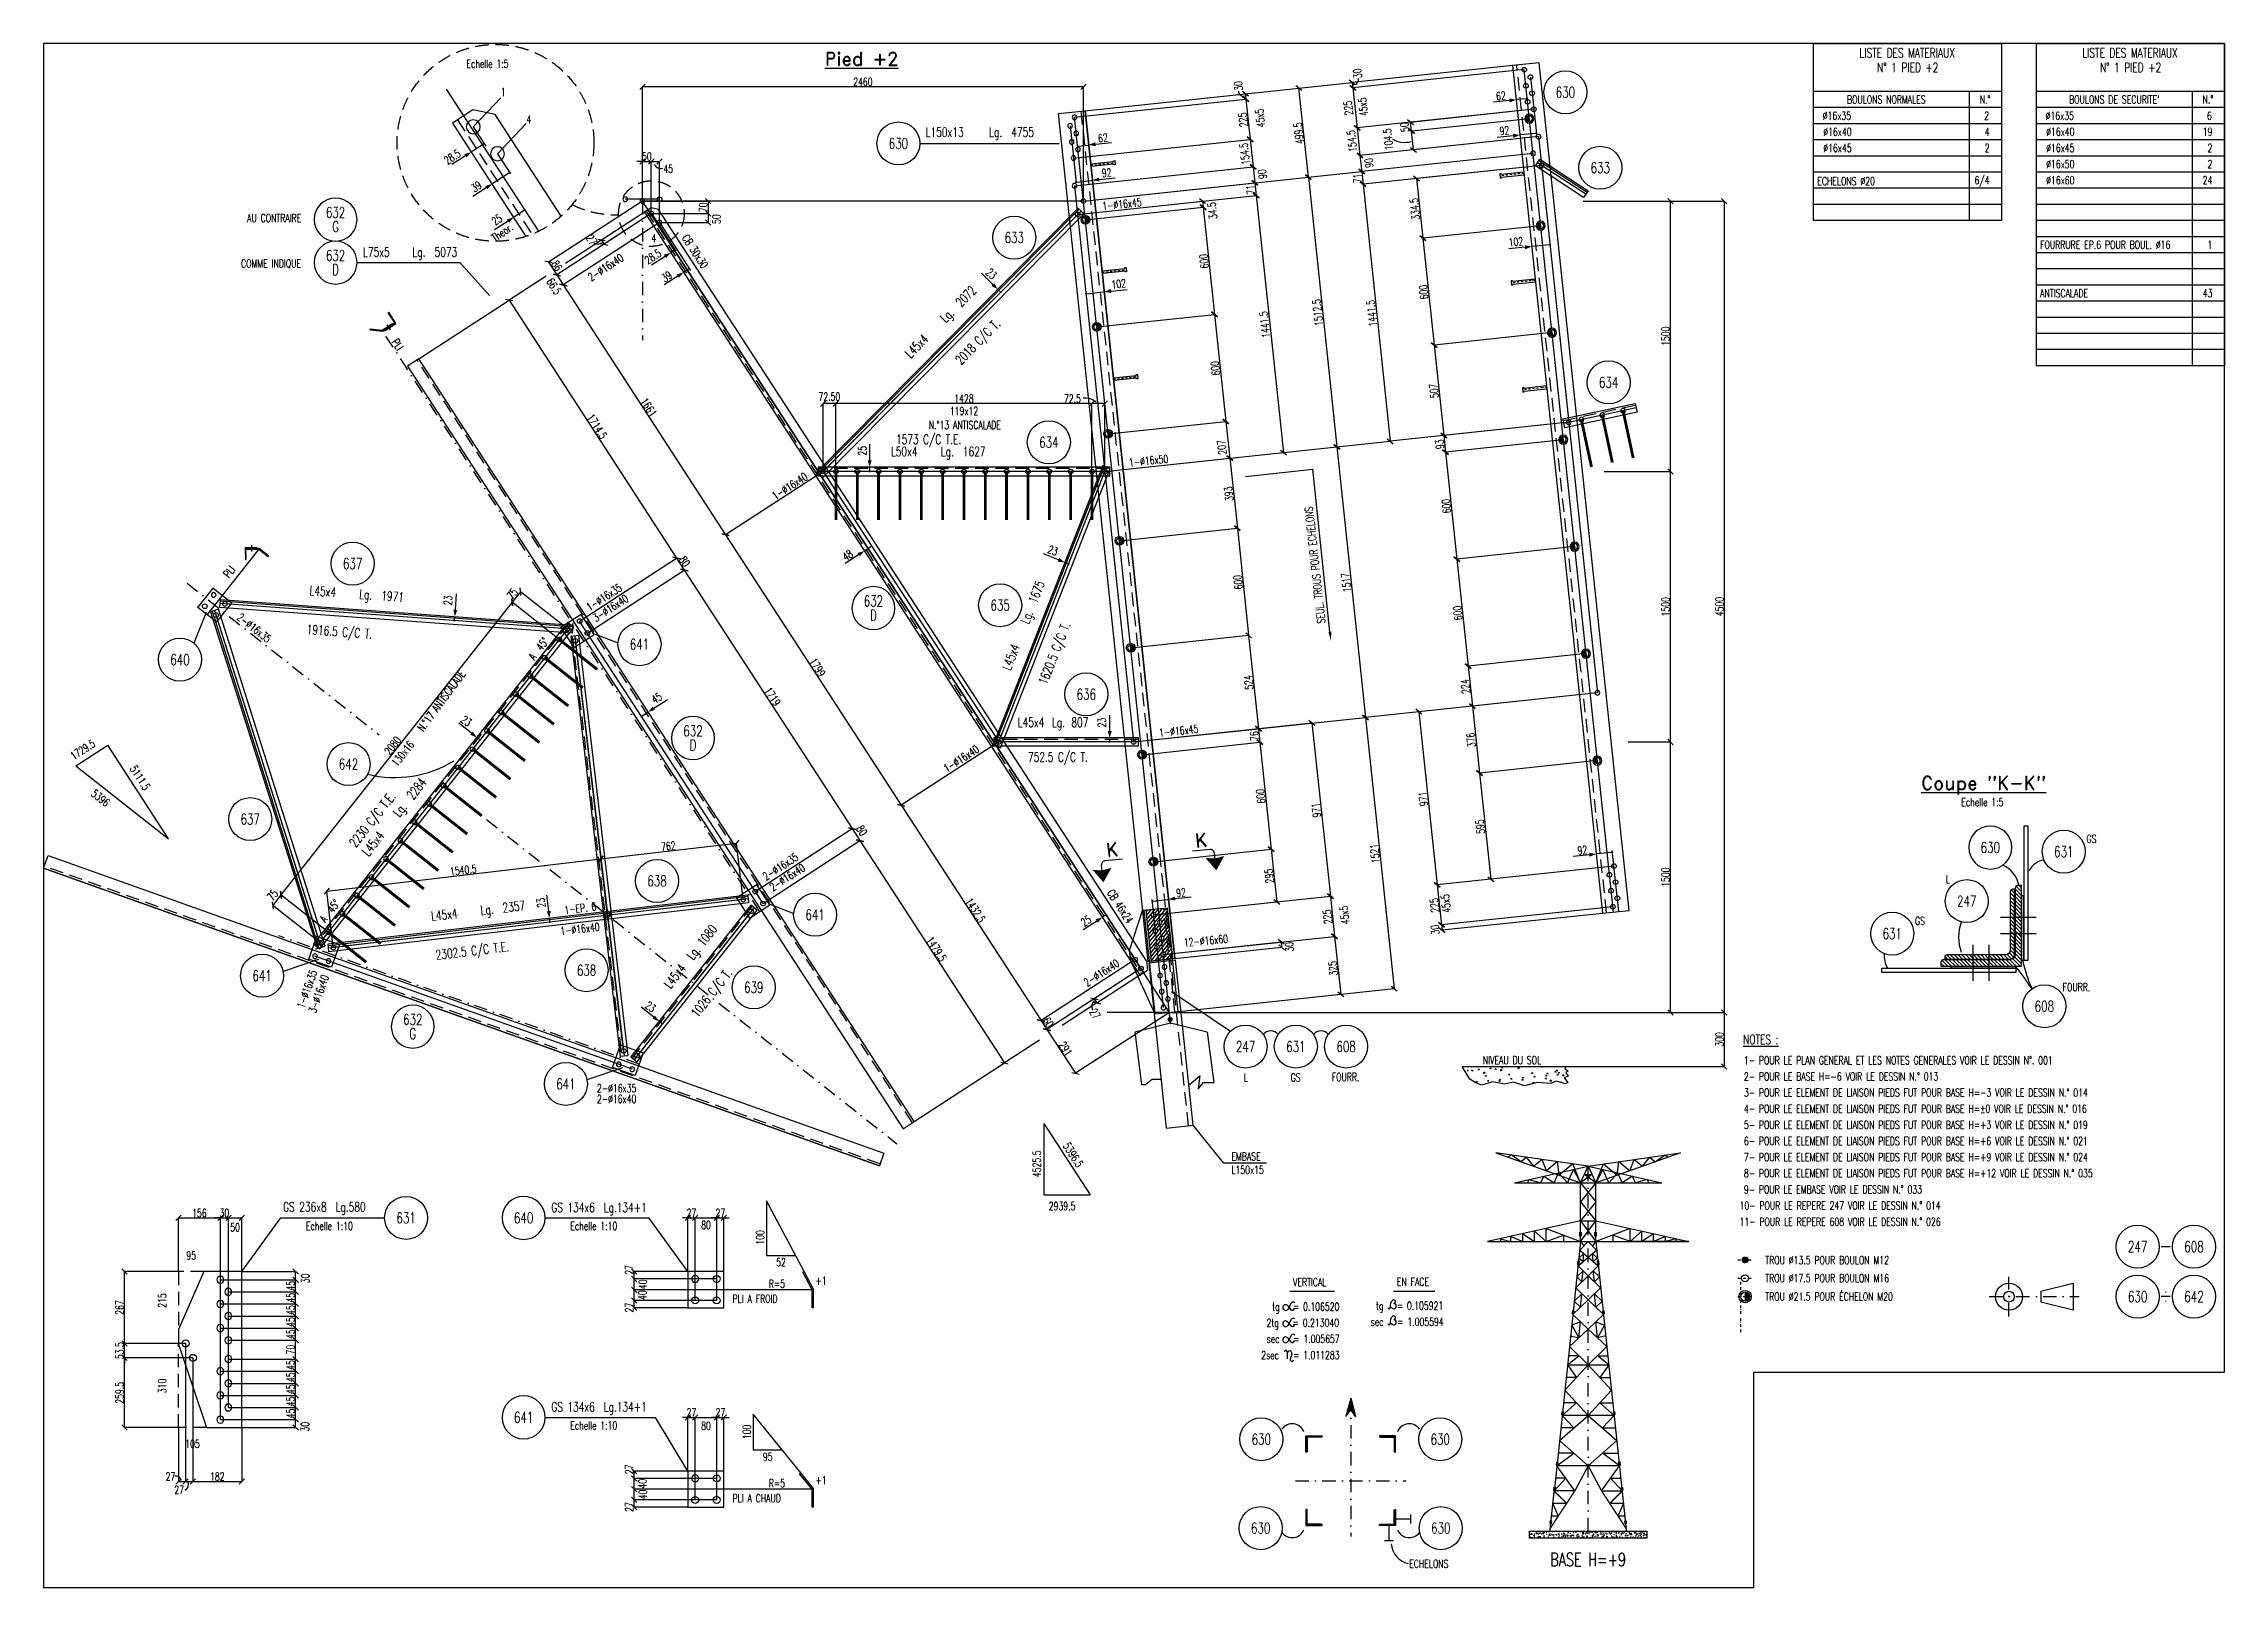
# Model space of a CAD drawing. Header units: feet. Extents: x 375 to 12540, y 75 to 8685.
import ezdxf
from ezdxf.enums import TextEntityAlignment as Align

# ---------------------------------------------------------------- set-up
doc = ezdxf.new("R2010")
doc.units = ezdxf.units.FT
doc.header["$LTSCALE"] = 150
doc.header["$MEASUREMENT"] = 0
doc.linetypes.add('DASHDOT', pattern=[1, 0.5, -0.25, 0, -0.25])
doc.linetypes.add('DASHED', pattern=[0.75, 0.5, -0.25])
doc.layers.get('0').update_dxf_attribs({"linetype": 'CONTINUOUS'})
for name, color, linetype in [('035B', 7, 'CONTINUOUS'), ('ASSI', 6, 'CONTINUOUS'), ('BOLLINI_1', 7, 'CONTINUOUS'), ('BOLLINI_5', 7, 'CONTINUOUS'), ('Echelon', 3, 'CONTINUOUS'), ('FORI', 2, 'CONTINUOUS'), ('LINEA-MEDIA', 7, 'CONTINUOUS'), ('LINEA_ANG', 2, 'CONTINUOUS'), ('LINEE_PIASTRA', 2, 'CONTINUOUS'), ('LINEE_PIASTRE', 2, 'CONTINUOUS'), ('LM', 7, 'CONTINUOUS'), ('LP', 1, 'CONTINUOUS'), ('LS', 7, 'CONTINUOUS'), ('LSP', 1, 'CONTINUOUS'), ('MZ', 6, 'DASHDOT'), ('NOTATION', 2, 'CONTINUOUS'), ('PIASTRE', 5, 'CONTINUOUS'), ('PIEGA', 4, 'CONTINUOUS'), ('PIEGA_C_3901_50', 2, 'CONTINUOUS'), ('QT_MAL', 7, 'CONTINUOUS'), ('QT_MPR', 7, 'CONTINUOUS'), ('QT_MSP', 7, 'CONTINUOUS'), ('SEZIONI', 7, 'CONTINUOUS'), ('TESTI_A_P', 7, 'CONTINUOUS'), ('TRAT-Y', 7, 'DASHED')]:
    doc.layers.add(name, color=color, linetype=linetype)
doc.styles.add('MONO', font='romans.shx', dxfattribs={"width": 0.7})
doc.styles.add('QUOTE', font='ROMANS8.SHX', dxfattribs={"width": 0.7})
doc.styles.add('RD', font='ROMAND8.SHX', dxfattribs={"width": 0.7})
doc.styles.add('RQL', font='ROMANS8.SHX', dxfattribs={"width": 0.7})
doc.styles.add('RS', font='ROMANS8.shx', dxfattribs={"width": 0.7})
doc.styles.get("Standard").update_dxf_attribs({"font": 'ROMANS8.SHX', "width": 0.7})
doc.dimstyles.new('FRECCE1', dxfattribs={"dimtxt": 45, "dimasz": 5, "dimexe": 0, "dimexo": 0, "dimgap": 1, "dimtad": 1, "dimdsep": 46, "dimtxsty": 'RS', "dimblk1": 'QUOTP', "dimblk2": 'QUOTF', "dimsah": 1, "dimcen": 0, "dimclrd": 2, "dimclre": 2, "dimclrt": 7, "dimadec": 0, "dimazin": 0, "dimtfac": 1, "dimtix": 1, "dimtmove": 2, "dimatfit": 3, "dimldrblk": 'QUOTP', "dimfxl": 1, "dimtolj": 1, "dimtzin": 0, "dimarcsym": 0})
doc.dimstyles.new('TRATTO', dxfattribs={"dimscale": 0, "dimtxt": 45, "dimasz": 30, "dimexe": 0, "dimexo": 0.06, "dimgap": 5, "dimtad": 1, "dimzin": 0, "dimdsep": 46, "dimtxsty": 'RS', "dimblk1": 'OBLIQUE', "dimblk2": 'OBLIQUE', "dimsah": 1, "dimcen": 0.09, "dimclrd": 2, "dimclre": 2, "dimclrt": 7, "dimadec": 0, "dimazin": 0, "dimtfac": 1, "dimtix": 1, "dimtmove": 2, "dimatfit": 3, "dimfxl": 1, "dimtolj": 1, "dimtzin": 0, "dimarcsym": 0})

msp = doc.modelspace()

# ---------------------------------------------------------------- texts
at = {"color": 7, "style": 'RS', "width": 0.7}
msp.add_text('ECHELONS', height=45, dxfattribs=at).set_placement((7992.825, 184.514))
at = {"layer": '035B', "style": 'MONO', "width": 0.7}
for s, rotation, p in [('1729.5', 33.0072899, (543.367, 4687.919)), ('5111.5', 303.0072899, (853.565, 4640.218)), ('5396', 321.7014126, (636.049, 4493.308)), ('FOURR.', 359.9999971, (7561.237, 2898.87)), ('5396.5', 303.0072899, (6059.204, 2537.08)), ('4525.5', 90, (5937.355, 2362.963))]:
    msp.add_text(s, height=45, rotation=rotation, dxfattribs=at).set_placement(p)
for s, p in [('L', (10985.505, 4001.853)), ('L', (7069.827, 2896.503)), ('GS', (7331.496, 2896.503)), ('2939.5', (5982.161, 2179.418))]:
    msp.add_text(s, height=45, dxfattribs=at).set_placement(p)
at = {"layer": 'LINEA-MEDIA', "style": 'RS', "width": 0.7}
for s, height, p in [('VERTICAL', 45.0005, (7344.674, 1755.065)), ('EN FACE', 45.0005, (7923.356, 1757.187)), ('tg   = 0.106520', 45.00053, (7228.133, 1618.087)), ('tg   = 0.105921', 45.00053, (7807.359, 1623.52)), ('2tg   = 0.213040', 45.00053, (7197.029, 1528.086)), ('sec   = 1.005657', 45.00053, (7197.36, 1438.085)), ('sec   = 1.005594', 45.00053, (7777.488, 1533.518)), ('2sec   = 1.011283', 45.00053, (7167.312, 1348.084))]:
    msp.add_text(s, height=height, dxfattribs=at).set_placement(p)
at = {"layer": 'LM', "style": 'RD', "width": 0.7}
for s, p in [('LISTE DES MATERIAUX', (10770.728, 8633.187)), ('LISTE DES MATERIAUX', (12013.732, 8633.187)), ('N%%D 1 PIED +2', (10773.665, 8552.185)), ('N%%D 1 PIED +2', (12016.668, 8552.185))]:
    msp.add_text(s, height=52.49475, dxfattribs=at).set_placement(p, align=Align.MIDDLE)
at = {"layer": 'LM', "style": 'RS', "width": 0.7}
for s, p in [('2- POUR LE BASE H=-6 VOIR LE DESSIN N.° 013', (9859.801, 2901.988)), ('1- POUR LE PLAN GENERAL ET LES NOTES GENERALES VOIR LE DESSIN N%%D. 001', (9859.801, 2991.988)), ('3- POUR LE ELEMENT DE LIAISON PIEDS FUT POUR BASE H=-3 VOIR LE DESSIN N.° 014', (9859.801, 2811.988)), ('4- POUR LE ELEMENT DE LIAISON PIEDS FUT POUR BASE H=%%P0 VOIR LE DESSIN N.° 016', (9859.801, 2721.988)), ('5- POUR LE ELEMENT DE LIAISON PIEDS FUT POUR BASE H=+3 VOIR LE DESSIN N.° 019', (9859.801, 2631.988)), ('6- POUR LE ELEMENT DE LIAISON PIEDS FUT POUR BASE H=+6 VOIR LE DESSIN N.° 021', (9859.801, 2541.988)), ('7- POUR LE ELEMENT DE LIAISON PIEDS FUT POUR BASE H=+9 VOIR LE DESSIN N.° 024', (9859.801, 2451.988)), ('8- POUR LE ELEMENT DE LIAISON PIEDS FUT POUR BASE H=+12 VOIR LE DESSIN N.° 035', (9859.801, 2361.988)), ('10- POUR LE REPERE 247 VOIR LE DESSIN N.° 014', (9835.484, 2181.988)), ('11- POUR LE REPERE 608 VOIR LE DESSIN N.° 026', (9835.376, 2091.988))]:
    msp.add_text(s, height=45, dxfattribs=at).set_placement(p)
msp.add_text('9- POUR LE EMBASE VOIR LE DESSIN N.° 033', height=45, rotation=359.9999971, dxfattribs=at).set_placement((9859.801, 2271.988))
at = {"layer": 'LM', "linetype": 'ByBlock', "style": 'RS', "width": 0.7}
for s, p in [('TROU %%C13.5 POUR BOULON M12', (9979.155, 1877.416)), ('TROU %%C21.5 POUR ÉCHELON M20', (9979.165, 1674.459)), ('TROU %%C17.5 POUR BOULON M16', (9979.184, 1777.079))]:
    msp.add_text(s, height=45, dxfattribs=at).set_placement(p)
at = {"layer": 'LM', "char_height": 44.9937, "style": 'RD'}
for s, insert, attachment_point in [('BOULONS NORMALES', (10434.896, 8373.006), 4), ('N.°', (11234.756, 8373.006), 6), ("BOULONS DE SECURITE'", (11673.845, 8373.006), 4), ('N.°', (12477.759, 8373.006), 6)]:
    msp.add_mtext(s, dxfattribs=dict(at, insert=insert, attachment_point=attachment_point))
at = {"layer": 'LS', "color": 3, "style": 'RD'}
for s, p in [('%%UPied +2', (4938.135, 8599.754)), ('%%UCoupe "K-K"', (11196.616, 4548.662, -2509.509))]:
    msp.add_text(s, height=75, dxfattribs=at).set_placement(p, align=Align.MIDDLE)
at = {"layer": 'LS', "color": 7, "style": 'RS', "width": 0.7}
for s, height, p in [('Echelle 1:5', 45, (2733.543, 8550.135)), ('∅16x35', 44.9937, (10299.627, 8260.492)), ('∅16x35', 44.9937, (11542.63, 8260.492)), ('∅16x40', 44.9937, (10302.784, 8170.547)), ('∅16x40', 44.9937, (11545.788, 8170.547)), ('∅16x45', 44.9937, (10302.784, 8080.547)), ('∅16x45', 44.9937, (11545.788, 8080.547)), ('∅16x50', 44.9937, (11545.788, 7990.56)), ('ECHELONS %%C20', 44.9937, (10269.295, 7895.509)), ('∅16x60', 44.9937, (11545.788, 7900.585)), ('FOURRURE EP.6 POUR BOUL. %%C16', 44.9937, (11512.298, 7540.585)), ('ANTISCALADE', 44.9937, (11512.298, 7270.623)), ('Echelle 1:5', 45, (11072.42, 4432.414)), ('NIVEAU DU SOL', 45, (8403.4, 2992.661)), ('Echelle 1:10', 45, (1838.079, 2067.99)), ('Echelle 1:10', 45, (3313.017, 2067.99)), ('Echelle 1:10', 45, (3313.017, 955.408))]:
    msp.add_text(s, height=height, dxfattribs=at).set_placement(p)
for s, height, p in [('2', 44.994, (11226.881, 8260.492)), ('6', 44.994, (12469.884, 8260.492)), ('4', 44.994, (11230.039, 8170.547)), ('19', 44.9937, (12473.042, 8170.547)), ('2', 44.994, (11230.039, 8080.547)), ('2', 44.994, (12473.042, 8080.547)), ('2', 44.994, (12473.042, 7990.56)), ('6/4', 44.9937, (11230.039, 7900.56)), ('24', 44.9937, (12473.042, 7900.572)), ('1', 44.994, (12473.042, 7540.61)), ('43', 44.9937, (12473.042, 7270.648))]:
    msp.add_text(s, height=height, dxfattribs=at).set_placement(p, align=Align.RIGHT)
for s, rotation, p in [('PLI', 303.0072899, (2349.917, 7006.372)), ('PLI', 51.7014126, (1410.668, 5739.79)), ('100', 90, (4371.976, 2026.867)), ('100', 90, (4297.824, 941.934))]:
    msp.add_text(s, height=45, rotation=rotation, dxfattribs=at).set_placement(p, align=Align.MIDDLE)
at = {"layer": 'LS', "color": 3, "style": 'RD'}
for p in [(6831.296, 4242.867), (6334.968, 4190.296)]:
    msp.add_text('K', height=75, rotation=6.0462819, dxfattribs=at).set_placement(p, align=Align.MIDDLE)
at = {"layer": 'LS', "color": 7, "style": 'RS', "width": 0.7}
for s, p in [('EMBASE', (7000.664, 2456.335)), ('L150x15', (7000.664, 2381.085))]:
    msp.add_text(s, height=45, rotation=359.9999971, dxfattribs=at).set_placement(p)
at = {"layer": 'LS', "color": 2, "style": 'RS', "width": 0.7}
for s, p in [('95', (1197.995, 1925.866)), ('105', (1205.495, 875.866))]:
    msp.add_text(s, height=45, dxfattribs=at).set_placement(p, align=Align.MIDDLE)
at = {"layer": 'LS', "color": 7, "style": 'RS', "width": 0.7}
for s, p in [('52', (4488.537, 1888.262)), ('95', (4414.385, 803.329))]:
    msp.add_text(s, height=45, dxfattribs=at).set_placement(p, align=Align.MIDDLE)
at = {"layer": 'LS', "color": 2, "style": 'RS', "width": 0.7}
for s, p in [('215', (1036.745, 1674.616)), ('310', (1036.745, 1198.366))]:
    msp.add_text(s, height=45, rotation=90, dxfattribs=at).set_placement(p, align=Align.MIDDLE)
at = {"layer": 'LS', "color": 7, "char_height": 45, "attachment_point": 5, "style": 'RS'}
for s, insert in [('1', (2939.878, 8415.342)), ('4', (3081.557, 8261.544)), ('4', (3779.172, 7600.169))]:
    msp.add_mtext(s, dxfattribs=dict(at, insert=insert))
at = {"layer": 'LS', "color": 3, "insert": (8990.447, 230.122), "char_height": 75, "attachment_point": 5, "style": 'RD'}
msp.add_mtext('BASE H=+9', dxfattribs=at)
at = {"layer": 'NOTATION', "color": 7, "style": 'RS', "width": 0.7}
msp.add_text('%%uNOTES :', height=52.5, dxfattribs=at).set_placement((9855.185, 3104.339))
at = {"layer": 'QT_MPR', "color": 0, "style": 'RS', "width": 0.7}
msp.add_text('N.°13 ANTISCALADE', height=45, dxfattribs=at).set_placement((5313.043, 6535.522))
msp.add_text('N.°17 ANTISCALADE', height=45, rotation=53.6210819, dxfattribs=at).set_placement((2492.633, 4844.546))
at = {"layer": 'QT_MSP', "color": 7, "insert": (7467.446, 5776.699), "char_height": 45, "attachment_point": 5, "rotation": 96.2849175, "style": 'RS'}
msp.add_mtext('\\A1;SEUL. TROUS POUR ECHELONS', dxfattribs=at)
at = {"layer": 'TESTI_A_P', "style": 'RS', "width": 0.7}
for s, p in [('AU CONTRAIRE', (1510.16, 7689.344)), ('COMME INDIQUE', (1476.552, 7435.963)), ('GS', (11770.904, 4226.804)), ('GS', (10814.047, 3769.376)), ('FOURR.', (11637.991, 3400.339))]:
    msp.add_text(s, height=45, dxfattribs=at).set_placement(p)
msp.add_text('Theor.', height=45, rotation=35.2018618, dxfattribs=at).set_placement((2893.996, 7576.902))

# ---------------------------------------------------------------- blocks, each defined once
blk = doc.blocks.new('16')
blk.add_circle((0, 0), 1)
blk = doc.blocks.new('ASSE98')
blk.add_line((0, 0), (1, 0))
at = {"color": 7, "style": 'QUOTE', "width": 0.5, "flags": 1}
for tag, p in [('TI', (1.3831, 6.8273)), ('DI_S', (1.3831, 6.4218)), ('D_S', (1.3831, 6.0209)), ('E_S', (1.3831, 5.6806)), ('NFORI', (1.3645, 5.2979)), ('ALAR', (1.3635, 4.9325)), ('FAM', (1.3775, 4.5465)), ('ALA', (1.3831, 4.1926)), ('DISP2', (1.3831, 3.8497)), ('DISP1', (1.3831, 3.5069)), ('PINZAF', (1.3831, 3.164)), ('PINZAI', (1.3831, 2.8211)), ('TRP', (1.3831, 2.4783)), ('NP', (1.3831, 2.1354)), ('SV', (1.3831, 1.7926)), ('PESO', (1.3831, 1.4497)), ('QUA', (1.3831, 1.1069)), ('LUN', (1.3831, 0.764)), ('PROF', (1.3831, 0.4211)), ('POS', (1.3831, 0.0783))]:
    blk.add_attdef(tag, p, '', height=0.2, dxfattribs=at)
at = {"color": 7, "flags": 1}
for tag, p in [('LAV1', (3.0743, 6.8285)), ('LAV2', (3.0743, 6.4951)), ('LAV3', (3.0743, 6.1618)), ('LAV4', (3.0743, 5.8285)), ('LAV5', (3.0743, 5.4951)), ('LAV6', (3.0743, 5.1618)), ('LAV7', (3.0743, 4.8285)), ('LAV8', (3.0743, 4.4951)), ('LAV9', (3.0743, 4.1618)), ('LAV10', (3.0743, 3.8285))]:
    blk.add_attdef(tag, p, '', height=0.2, dxfattribs=at)
blk = doc.blocks.new('QUOTP')
at = {"layer": 'ASSI', "color": 4, "const_width": 1.07}
blk.add_lwpolyline([(-0.5, 0, 1), (0.5, 0, 1)], format="xyb", close=True, dxfattribs=at)
blk = doc.blocks.new('QUOTF')
at = {"layer": 'LS'}
blk.add_line((7.5, 0), (25.5, 0), dxfattribs=at)
blk.add_solid([(7.5, 2.25), (0, 0), (7.5, -2.25)], dxfattribs=at)
blk = doc.blocks.new('*D160')
at = {"layer": 'QT_MAL', "color": 2, "lineweight": -2, "transparency": 16777216}
blk.add_line((6148, 8114), (6200, 8119), dxfattribs=at)
at = {"layer": 'QT_MAL', "color": 2, "lineweight": -2, "transparency": 16777216, "xscale": 5, "yscale": 5, "zscale": 5}
for name, p, rotation in [('QUOTP', (6143, 8113), 186.0462819171396), ('QUOTF', (6205, 8120), 6.046281917139565)]:
    blk.add_blockref(name, p, dxfattribs=dict(at, rotation=rotation))
at = {"layer": 'QT_MAL', "color": 7, "transparency": 16777216, "insert": (6284, 8159), "char_height": 45, "attachment_point": 5, "rotation": 6.0463, "style": 'RS'}
blk.add_mtext('\\A1;62', dxfattribs=at)
blk = doc.blocks.new('A$C6E393FD9')
at = {"layer": 'Echelon'}
blk.add_lwpolyline([(3, 0), (0, 20), (169, 41), (168, 47), (178, 48), (182, 17), (172, 16), (171, 22), (3, 0)], close=True, dxfattribs=at)
at = {"layer": 'MZ', "ltscale": 0.2}
blk.add_line((1, 10), (180, 33), dxfattribs=at)
blk = doc.blocks.new('_OBLIQUE')
at = {"color": 0, "linetype": 'ByBlock'}
blk.add_line((-0.5, -0.5), (0.5, 0.5), dxfattribs=at)
blk = doc.blocks.new('*D161')
at = {"layer": 'QT_MPR', "color": 2, "lineweight": -2, "transparency": 16777216}
for p, q in [((3715, 7807), (3715, 8444)), ((6176, 8444), (3715, 8444)), ((6176, 7807), (6176, 8444))]:
    blk.add_line(p, q, dxfattribs=at)
at = {"layer": 'QT_MPR', "color": 2, "lineweight": -2, "transparency": 16777216, "xscale": 30, "yscale": 30, "zscale": 30, "rotation": 180}
blk.add_blockref('_OBLIQUE', (3715, 8444), dxfattribs=at)
at = {"layer": 'QT_MPR', "color": 2, "lineweight": -2, "transparency": 16777216, "xscale": 30, "yscale": 30, "zscale": 30}
blk.add_blockref('_OBLIQUE', (6176, 8444), dxfattribs=at)
at = {"layer": 'QT_MPR', "color": 7, "transparency": 16777216, "insert": (4945, 8472), "char_height": 45, "attachment_point": 5, "style": 'RS'}
blk.add_mtext('\\A1;2460', dxfattribs=at)
blk = doc.blocks.new('*D162')
at = {"layer": 'QT_MAL', "color": 2, "lineweight": -2, "transparency": 16777216}
blk.add_line((6195, 7290), (6287, 7300), dxfattribs=at)
at = {"layer": 'QT_MAL', "color": 2, "lineweight": -2, "transparency": 16777216, "xscale": 5, "yscale": 5, "zscale": 5}
for name, p, rotation in [('QUOTF', (6292, 7301), 6.046281917139768), ('QUOTP', (6190, 7290), 186.0462819171397)]:
    blk.add_blockref(name, p, dxfattribs=dict(at, rotation=rotation))
at = {"layer": 'QT_MAL', "color": 7, "transparency": 16777216, "insert": (6372, 7345), "char_height": 45, "attachment_point": 5, "rotation": 6.0463, "style": 'RS'}
blk.add_mtext('\\A1;102', dxfattribs=at)
blk = doc.blocks.new('*D163')
at = {"layer": 'QT_MAL', "color": 2, "lineweight": -2, "transparency": 16777216}
blk.add_line((6139, 7913), (6221, 7922), dxfattribs=at)
at = {"layer": 'QT_MAL', "color": 2, "lineweight": -2, "transparency": 16777216, "xscale": 5, "yscale": 5, "zscale": 5}
for name, p, rotation in [('QUOTP', (6134, 7913), 186.0462819171397), ('QUOTF', (6226, 7923), 6.046281917139768)]:
    blk.add_blockref(name, p, dxfattribs=dict(at, rotation=rotation))
at = {"layer": 'QT_MAL', "color": 7, "transparency": 16777216, "insert": (6305, 7965), "char_height": 45, "attachment_point": 5, "rotation": 6.0463, "style": 'RS'}
blk.add_mtext('\\A1;92', dxfattribs=at)
blk = doc.blocks.new('MRKR_98')
blk.add_point((0, 0))
at = {"color": 7, "style": 'QUOTE', "width": 0.5, "flags": 1}
for tag, p in [('AUX2', (3.71, 4.93)), ('NFORI', (3.72, 5.3)), ('TI', (3.73, 6.83)), ('AUX1', (3.73, 4.19)), ('DI_S', (3.73, 6.42)), ('D_S', (3.73, 6.02)), ('E_S', (3.73, 5.68)), ('FAM', (3.73, 4.55)), ('COMMESSA', (3.73, 3.85)), ('MD', (3.73, 3.51)), ('MP', (3.73, 3.16)), ('LARGHEZZA', (3.73, 2.82)), ('SPESSORE', (3.73, 2.48)), ('NP', (3.73, 2.14)), ('SV', (3.73, 1.79)), ('PESO', (3.73, 1.45)), ('QUA', (3.73, 1.11)), ('LUN', (3.73, 0.76)), ('PROF', (3.73, 0.42)), ('POS', (3.73, 0.08))]:
    blk.add_attdef(tag, p, '', height=0.2, dxfattribs=at)
at = {"color": 7, "flags": 1}
for tag, p in [('LAV1', (5.26, 6.88)), ('LAV2', (5.26, 6.55)), ('LAV3', (5.26, 6.21)), ('LAV4', (5.26, 5.88)), ('LAV5', (5.26, 5.55)), ('LAV6', (5.26, 5.21)), ('LAV7', (5.26, 4.88)), ('LAV8', (5.26, 4.55)), ('LAV9', (5.26, 4.21)), ('LAV10', (5.26, 3.88))]:
    blk.add_attdef(tag, p, '', height=0.2, dxfattribs=at)
blk = doc.blocks.new('*D62')
at = {"layer": 'QT_MAL', "color": 2, "lineweight": -2, "transparency": 16777216}
blk.add_line((3893, 7532), (3877, 7521), dxfattribs=at)
at = {"layer": 'QT_MAL', "color": 2, "lineweight": -2, "transparency": 16777216, "xscale": 5, "yscale": 5, "zscale": 5}
for name, p, rotation in [('QUOTF', (3873, 7519), 213.007289880075), ('QUOTP', (3897, 7534), 33.00728988007499)]:
    blk.add_blockref(name, p, dxfattribs=dict(at, rotation=rotation))
at = {"layer": 'QT_MAL', "color": 7, "transparency": 16777216, "insert": (3774, 7497), "char_height": 45, "attachment_point": 5, "rotation": 33.0073, "style": 'RS'}
blk.add_mtext('\\A1;28.5', dxfattribs=at)
blk = doc.blocks.new('*D63')
at = {"layer": 'QT_MAL', "color": 2, "lineweight": -2, "transparency": 16777216}
blk.add_line((3973, 7428), (3948, 7412), dxfattribs=at)
at = {"layer": 'QT_MAL', "color": 2, "lineweight": -2, "transparency": 16777216, "xscale": 5, "yscale": 5, "zscale": 5}
for name, p, rotation in [('QUOTP', (3977, 7430), 33.00728988007499), ('QUOTF', (3944, 7409), 213.007289880075)]:
    blk.add_blockref(name, p, dxfattribs=dict(at, rotation=rotation))
at = {"layer": 'QT_MAL', "color": 7, "transparency": 16777216, "insert": (3851, 7386), "char_height": 45, "attachment_point": 5, "rotation": 33.0073, "style": 'RS'}
blk.add_mtext('\\A1;39', dxfattribs=at)
blk = doc.blocks.new('*D64')
at = {"layer": 'QT_MAL', "color": 2, "lineweight": -2, "transparency": 16777216}
blk.add_line((6297, 3823), (6285, 3815), dxfattribs=at)
at = {"layer": 'QT_MAL', "color": 2, "lineweight": -2, "transparency": 16777216, "xscale": 5, "yscale": 5, "zscale": 5}
for name, p, rotation in [('QUOTF', (6281, 3812), 213.007289880075), ('QUOTP', (6302, 3826), 33.00728988007499)]:
    blk.add_blockref(name, p, dxfattribs=dict(at, rotation=rotation))
at = {"layer": 'QT_MAL', "color": 7, "transparency": 16777216, "insert": (6190, 3792), "char_height": 45, "attachment_point": 5, "rotation": 33.0073, "style": 'RS'}
blk.add_mtext('\\A1;25', dxfattribs=at)
blk = doc.blocks.new('*D65')
at = {"layer": 'QT_MAL', "color": 2, "lineweight": -2, "transparency": 16777216}
blk.add_line((4989, 5879), (4958, 5858), dxfattribs=at)
at = {"layer": 'QT_MAL', "color": 2, "lineweight": -2, "transparency": 16777216, "xscale": 5, "yscale": 5, "zscale": 5}
for name, p, rotation in [('QUOTF', (4953, 5855), 213.007289880075), ('QUOTP', (4994, 5882), 33.00728988007499)]:
    blk.add_blockref(name, p, dxfattribs=dict(at, rotation=rotation))
at = {"layer": 'QT_MAL', "color": 7, "transparency": 16777216, "insert": (4860, 5831), "char_height": 45, "attachment_point": 5, "rotation": 33.0073, "style": 'RS'}
blk.add_mtext('\\A1;48', dxfattribs=at)
blk = doc.blocks.new('*D66')
at = {"layer": 'LS', "color": 2, "lineweight": -2, "transparency": 16777216}
for p, q in [((9215, 4790), (9450, 4790)), ((9450, 3282), (9450, 4790)), ((6655, 3282), (9450, 3282))]:
    blk.add_line(p, q, dxfattribs=at)
at = {"layer": 'LS', "color": 2, "lineweight": -2, "transparency": 16777216, "xscale": 30, "yscale": 30, "zscale": 30}
for p, rotation in [((9450, 4790), 90), ((9450, 3282), 270)]:
    blk.add_blockref('_OBLIQUE', p, dxfattribs=dict(at, rotation=rotation))
at = {"layer": 'LS', "color": 7, "transparency": 16777216, "insert": (9423, 4036), "char_height": 45, "attachment_point": 5, "rotation": 90, "style": 'RS'}
blk.add_mtext('\\A1;1500', dxfattribs=at)
blk = doc.blocks.new('*D67')
at = {"layer": 'LS', "color": 2, "lineweight": -2, "transparency": 16777216}
for p, q in [((8963, 7807), (9450, 7807)), ((9450, 6299), (9450, 7807)), ((9080, 6299), (9450, 6299))]:
    blk.add_line(p, q, dxfattribs=at)
at = {"layer": 'LS', "color": 2, "lineweight": -2, "transparency": 16777216, "xscale": 30, "yscale": 30, "zscale": 30}
for p, rotation in [((9450, 7807), 90), ((9450, 6299), 270)]:
    blk.add_blockref('_OBLIQUE', p, dxfattribs=dict(at, rotation=rotation))
at = {"layer": 'LS', "color": 7, "transparency": 16777216, "insert": (9423, 7053), "char_height": 45, "attachment_point": 5, "rotation": 90, "style": 'RS'}
blk.add_mtext('\\A1;1500', dxfattribs=at)
blk = doc.blocks.new('*D68')
at = {"layer": 'LS', "color": 2, "lineweight": -2, "transparency": 16777216}
for p, q in [((8963, 7807), (9750, 7807)), ((9750, 7807), (9750, 3282)), ((6655, 3282), (9750, 3282))]:
    blk.add_line(p, q, dxfattribs=at)
at = {"layer": 'LS', "color": 2, "lineweight": -2, "transparency": 16777216, "xscale": 30, "yscale": 30, "zscale": 30}
for p, rotation in [((9750, 7807), 90), ((9750, 3282), 270)]:
    blk.add_blockref('_OBLIQUE', p, dxfattribs=dict(at, rotation=rotation))
at = {"layer": 'LS', "color": 7, "transparency": 16777216, "insert": (9723, 5545), "char_height": 45, "attachment_point": 5, "rotation": 90, "style": 'RS'}
blk.add_mtext('\\A1;4500', dxfattribs=at)
blk = doc.blocks.new('*D69')
at = {"layer": 'LS', "color": 2, "lineweight": -2, "transparency": 16777216}
for p, q in [((6655, 3282), (9750, 3282)), ((9750, 3282), (9750, 2980)), ((8866, 2980), (9750, 2980))]:
    blk.add_line(p, q, dxfattribs=at)
at = {"layer": 'LS', "color": 2, "lineweight": -2, "transparency": 16777216, "xscale": 30, "yscale": 30, "zscale": 30}
for p, rotation in [((9750, 3282), 90), ((9750, 2980), 270)]:
    blk.add_blockref('_OBLIQUE', p, dxfattribs=dict(at, rotation=rotation))
at = {"layer": 'LS', "color": 7, "transparency": 16777216, "insert": (9723, 3131), "char_height": 45, "attachment_point": 5, "rotation": 90, "style": 'RS'}
blk.add_mtext('\\A1;300', dxfattribs=at)
blk = doc.blocks.new('*D70')
at = {"layer": 'LS', "color": 2, "lineweight": -2, "transparency": 16777216}
for p, q in [((9080, 6299), (9450, 6299)), ((9450, 4790), (9450, 6299)), ((9215, 4790), (9450, 4790))]:
    blk.add_line(p, q, dxfattribs=at)
at = {"layer": 'LS', "color": 2, "lineweight": -2, "transparency": 16777216, "xscale": 30, "yscale": 30, "zscale": 30}
for p, rotation in [((9450, 6299), 90), ((9450, 4790), 270)]:
    blk.add_blockref('_OBLIQUE', p, dxfattribs=dict(at, rotation=rotation))
at = {"layer": 'LS', "color": 7, "transparency": 16777216, "insert": (9423, 5544), "char_height": 45, "attachment_point": 5, "rotation": 90, "style": 'RS'}
blk.add_mtext('\\A1;1500', dxfattribs=at)
blk = doc.blocks.new('P20')
at = {"color": 0}
for p, q in [((0, 0.98), (0.02, 1)), ((0, 0.94), (0.06, 1)), ((1, -0.01), (0, 0.99)), ((0, 0.89), (0.1, 0.99)), ((0, 0.85), (0.14, 0.99)), ((0, 0.8), (0.18, 0.98)), ((0, 0.76), (0.22, 0.98)), ((0, 0.71), (0.25, 0.97)), ((0, 0.67), (0.29, 0.96)), ((1, -0.05), (0, 0.95)), ((0, 0.62), (0.32, 0.95)), ((0, 0.58), (0.36, 0.93)), ((0, 0.53), (0.39, 0.92)), ((0, 0.49), (0.42, 0.91)), ((1, -0.09), (0, 0.9)), ((0, 0.44), (0.45, 0.89)), ((0, 0.4), (0.48, 0.88)), ((0.99, -0.13), (0, 0.86)), ((0, 0.35), (0.51, 0.86)), ((0, 0.31), (0.54, 0.84)), ((0, 0.26), (0.56, 0.83)), ((0.99, -0.17), (0, 0.81)), ((0, 0.22), (0.59, 0.81)), ((0, 0.17), (0.61, 0.79)), ((0.98, -0.21), (0, 0.77)), ((0, 0.13), (0.64, 0.77)), ((0, 0.08), (0.66, 0.75)), ((0, 0.04), (0.69, 0.73)), ((0.97, -0.25), (0, 0.72)), ((0, -0.01), (0.71, 0.7)), ((0.96, -0.28), (0, 0.68)), ((0, -0.05), (0.73, 0.68)), ((0, -0.1), (0.75, 0.66)), ((0.95, -0.32), (0, 0.63)), ((0, -0.14), (0.77, 0.63)), ((0, -0.19), (0.79, 0.61)), ((0.94, -0.35), (0, 0.59)), ((0, -0.23), (0.81, 0.58)), ((0, -0.28), (0.83, 0.56)), ((0.92, -0.38), (0, 0.54)), ((0, -0.32), (0.85, 0.53)), ((0.91, -0.41), (0, 0.5)), ((0, -0.36), (0.87, 0.5)), ((0, -0.41), (0.88, 0.47)), ((0.9, -0.44), (0, 0.45)), ((0, -0.45), (0.9, 0.44)), ((0.88, -0.47), (0, 0.41)), ((0, -0.5), (0.91, 0.41)), ((0, -0.54), (0.92, 0.38)), ((0.87, -0.5), (0, 0.36)), ((0, -0.59), (0.94, 0.35)), ((0.85, -0.53), (0, 0.32)), ((0, -0.63), (0.95, 0.31)), ((0, -0.68), (0.96, 0.28)), ((0.83, -0.56), (0, 0.27)), ((0, -0.72), (0.97, 0.25)), ((0.81, -0.58), (0, 0.23)), ((0, -0.77), (0.98, 0.21)), ((0.79, -0.61), (0, 0.18)), ((0, -0.81), (0.99, 0.17)), ((0.77, -0.63), (0, 0.14)), ((0, -0.86), (0.99, 0.13)), ((0.75, -0.66), (0, 0.09)), ((0, -0.9), (1, 0.09)), ((0.73, -0.68), (0, 0.05)), ((0, -0.95), (1, 0.05)), ((0.71, -0.7), (0, 0.01)), ((0, -0.99), (1, 0.01)), ((1, 0.04), (0.04, 1)), ((1, 0.09), (0.09, 1)), ((0.99, 0.14), (0.14, 0.99)), ((0.98, 0.19), (0.19, 0.98)), ((0.97, 0.25), (0.25, 0.97)), ((0.95, 0.31), (0.31, 0.95)), ((0.92, 0.38), (0.38, 0.92)), ((0.88, 0.47), (0.47, 0.88)), ((0.81, 0.59), (0.59, 0.81)), ((0.69, -0.73), (0, -0.04)), ((0.66, -0.75), (0, -0.08)), ((0.64, -0.77), (0, -0.13)), ((0.61, -0.79), (0, -0.17)), ((0.59, -0.81), (0, -0.22)), ((0.56, -0.83), (0, -0.26)), ((0.54, -0.84), (0, -0.31)), ((0.51, -0.86), (0, -0.35)), ((0.48, -0.88), (0, -0.4)), ((0.45, -0.89), (0, -0.44)), ((0.42, -0.91), (0, -0.49)), ((0.39, -0.92), (0, -0.53)), ((0.36, -0.93), (0, -0.58)), ((0.32, -0.95), (0, -0.62)), ((0.29, -0.96), (0, -0.67)), ((0.25, -0.97), (0, -0.71)), ((0.22, -0.98), (0, -0.76)), ((0.18, -0.98), (0, -0.8)), ((0.14, -0.99), (0, -0.85)), ((0.1, -0.99), (0, -0.89)), ((0.04, -1), (1, -0.04)), ((0.09, -1), (1, -0.09)), ((0.14, -0.99), (0.99, -0.14)), ((0.19, -0.98), (0.98, -0.19)), ((0.25, -0.97), (0.97, -0.25)), ((0.31, -0.95), (0.95, -0.31)), ((0.38, -0.92), (0.92, -0.38)), ((0.47, -0.88), (0.88, -0.47)), ((0.59, -0.81), (0.81, -0.59))]:
    blk.add_line(p, q, dxfattribs=at)
for radius in [1.5, 1]:
    blk.add_circle((0, 0), radius)
blk = doc.blocks.new('*D71')
at = {"layer": 'QT_MPR', "color": 2, "lineweight": -2, "transparency": 16777216}
for p, q in [((6184, 8310), (7079, 8405)), ((7079, 8405), (7082, 8375)), ((6126, 8274), (7082, 8375))]:
    blk.add_line(p, q, dxfattribs=at)
at = {"layer": 'QT_MPR', "color": 2, "lineweight": -2, "transparency": 16777216, "xscale": 30, "yscale": 30, "zscale": 30}
for p, rotation in [((7079, 8405), 96.04628191713971), ((7082, 8375), 276.0462819171397)]:
    blk.add_blockref('_OBLIQUE', p, dxfattribs=dict(at, rotation=rotation))
at = {"layer": 'QT_MPR', "color": 7, "transparency": 16777216, "insert": (7040, 8449), "char_height": 45, "attachment_point": 5, "rotation": 96.0463, "style": 'RS'}
blk.add_mtext('\\A1;30', dxfattribs=at)
blk = doc.blocks.new('*D72')
at = {"layer": 'QT_MPR', "color": 2, "lineweight": -2, "transparency": 16777216}
for p, q in [((6126, 8274), (7082, 8375)), ((7082, 8375), (7105, 8151)), ((6120, 8047), (7105, 8151))]:
    blk.add_line(p, q, dxfattribs=at)
at = {"layer": 'QT_MPR', "color": 2, "lineweight": -2, "transparency": 16777216, "xscale": 30, "yscale": 30, "zscale": 30}
for p, rotation in [((7082, 8375), 96.04628191713971), ((7105, 8151), 276.0462819171397)]:
    blk.add_blockref('_OBLIQUE', p, dxfattribs=dict(at, rotation=rotation))
at = {"layer": 'QT_MPR', "color": 7, "transparency": 16777216, "insert": (7161, 8270), "char_height": 45, "attachment_point": 5, "rotation": 96.0463, "style": 'RS'}
blk.add_mtext('\\A1;45x5', dxfattribs=at)
blk = doc.blocks.new('*D73')
at = {"layer": 'QT_MPR', "color": 2, "lineweight": -2, "transparency": 16777216}
for p, q in [((6126, 8274), (7082, 8375)), ((7082, 8375), (7105, 8151)), ((6120, 8047), (7105, 8151))]:
    blk.add_line(p, q, dxfattribs=at)
at = {"layer": 'QT_MPR', "color": 2, "lineweight": -2, "transparency": 16777216, "xscale": 30, "yscale": 30, "zscale": 30}
for p, rotation in [((7082, 8375), 96.04628191713971), ((7105, 8151), 276.0462819171397)]:
    blk.add_blockref('_OBLIQUE', p, dxfattribs=dict(at, rotation=rotation))
at = {"layer": 'QT_MPR', "color": 7, "transparency": 16777216, "insert": (7066, 8260), "char_height": 45, "attachment_point": 5, "rotation": 96.0463, "style": 'RS'}
blk.add_mtext('\\A1;225', dxfattribs=at)
blk = doc.blocks.new('*D74')
at = {"layer": 'QT_MPR', "color": 2, "lineweight": -2, "transparency": 16777216}
for p, q in [((6120, 8047), (7105, 8151)), ((7105, 8151), (7122, 7998)), ((6126, 7892), (7122, 7998))]:
    blk.add_line(p, q, dxfattribs=at)
at = {"layer": 'QT_MPR', "color": 2, "lineweight": -2, "transparency": 16777216, "xscale": 30, "yscale": 30, "zscale": 30}
for p, rotation in [((7105, 8151), 96.04628191713971), ((7122, 7998), 276.0462819171397)]:
    blk.add_blockref('_OBLIQUE', p, dxfattribs=dict(at, rotation=rotation))
at = {"layer": 'QT_MPR', "color": 7, "transparency": 16777216, "insert": (7075, 8070), "char_height": 45, "attachment_point": 5, "rotation": 96.0463, "style": 'RS'}
blk.add_mtext('\\A1;154.5', dxfattribs=at)
blk = doc.blocks.new('*D75')
at = {"layer": 'QT_MPR', "color": 2, "lineweight": -2, "transparency": 16777216}
for p, q in [((6126, 7892), (7122, 7998)), ((6176, 7807), (7131, 7908)), ((7122, 7998), (7131, 7908))]:
    blk.add_line(p, q, dxfattribs=at)
at = {"layer": 'QT_MPR', "color": 2, "lineweight": -2, "transparency": 16777216, "xscale": 30, "yscale": 30, "zscale": 30}
for p, rotation in [((7122, 7998), 96.04628191713971), ((7131, 7908), 276.0462819171397)]:
    blk.add_blockref('_OBLIQUE', p, dxfattribs=dict(at, rotation=rotation))
at = {"layer": 'QT_MPR', "color": 7, "transparency": 16777216, "insert": (7174, 7957), "char_height": 45, "attachment_point": 5, "rotation": 96.0463, "style": 'RS'}
blk.add_mtext('\\A1;90', dxfattribs=at)
blk = doc.blocks.new('*D76')
at = {"layer": 'LS', "color": 2, "lineweight": -2, "transparency": 16777216}
for p, q in [((6184, 8310), (7377, 8437)), ((7430, 7940), (7377, 8437)), ((6176, 7807), (7430, 7940))]:
    blk.add_line(p, q, dxfattribs=at)
at = {"layer": 'LS', "color": 2, "lineweight": -2, "transparency": 16777216, "xscale": 30, "yscale": 30, "zscale": 30}
for p, rotation in [((7377, 8437), 96.04628191713971), ((7430, 7940), 276.0462819171397)]:
    blk.add_blockref('_OBLIQUE', p, dxfattribs=dict(at, rotation=rotation))
at = {"layer": 'LS', "color": 7, "transparency": 16777216, "insert": (7376, 8185), "char_height": 45, "attachment_point": 5, "rotation": 96.0463, "style": 'RS'}
blk.add_mtext('\\A1;499.5', dxfattribs=at)
blk = doc.blocks.new('*D77')
at = {"layer": 'QT_MPR', "color": 2, "lineweight": -2, "transparency": 16777216}
for p, q in [((8570, 8563), (7675, 8468)), ((8634, 8540), (7678, 8438)), ((7675, 8468), (7678, 8438))]:
    blk.add_line(p, q, dxfattribs=at)
at = {"layer": 'QT_MPR', "color": 2, "lineweight": -2, "transparency": 16777216, "xscale": 30, "yscale": 30, "zscale": 30}
for p, rotation in [((7675, 8468), 96.04628191713971), ((7678, 8438), 276.0462819171397)]:
    blk.add_blockref('_OBLIQUE', p, dxfattribs=dict(at, rotation=rotation))
at = {"layer": 'QT_MPR', "color": 7, "transparency": 16777216, "insert": (7704, 8519), "char_height": 45, "attachment_point": 5, "rotation": 96.0463, "style": 'RS'}
blk.add_mtext('\\A1;30', dxfattribs=at)
blk = doc.blocks.new('*D78')
at = {"layer": 'QT_MPR', "color": 2, "lineweight": -2, "transparency": 16777216}
for p, q in [((8634, 8540), (7678, 8438)), ((7678, 8438), (7702, 8215)), ((8688, 8319), (7702, 8215))]:
    blk.add_line(p, q, dxfattribs=at)
at = {"layer": 'QT_MPR', "color": 2, "lineweight": -2, "transparency": 16777216, "xscale": 30, "yscale": 30, "zscale": 30}
for p, rotation in [((7678, 8438), 96.04628191713971), ((7702, 8215), 276.0462819171397)]:
    blk.add_blockref('_OBLIQUE', p, dxfattribs=dict(at, rotation=rotation))
at = {"layer": 'QT_MPR', "color": 7, "transparency": 16777216, "insert": (7735, 8332), "char_height": 45, "attachment_point": 5, "rotation": 96.0463, "style": 'RS'}
blk.add_mtext('\\A1;45x5', dxfattribs=at)
blk = doc.blocks.new('*D79')
at = {"layer": 'QT_MPR', "color": 2, "lineweight": -2, "transparency": 16777216}
for p, q in [((8634, 8540), (7678, 8438)), ((7678, 8438), (7702, 8215)), ((8688, 8319), (7702, 8215))]:
    blk.add_line(p, q, dxfattribs=at)
at = {"layer": 'QT_MPR', "color": 2, "lineweight": -2, "transparency": 16777216, "xscale": 30, "yscale": 30, "zscale": 30}
for p, rotation in [((7678, 8438), 96.04628191713971), ((7702, 8215), 276.0462819171397)]:
    blk.add_blockref('_OBLIQUE', p, dxfattribs=dict(at, rotation=rotation))
at = {"layer": 'QT_MPR', "color": 7, "transparency": 16777216, "insert": (7653, 8326), "char_height": 45, "attachment_point": 5, "rotation": 96.0463, "style": 'RS'}
blk.add_mtext('\\A1;225', dxfattribs=at)
blk = doc.blocks.new('*D80')
at = {"layer": 'QT_MPR', "color": 2, "lineweight": -2, "transparency": 16777216}
for p, q in [((8688, 8319), (7702, 8215)), ((7702, 8215), (7718, 8061)), ((8714, 8167), (7718, 8061))]:
    blk.add_line(p, q, dxfattribs=at)
at = {"layer": 'QT_MPR', "color": 2, "lineweight": -2, "transparency": 16777216, "xscale": 30, "yscale": 30, "zscale": 30}
for p, rotation in [((7702, 8215), 96.04628191713971), ((7718, 8061), 276.0462819171397)]:
    blk.add_blockref('_OBLIQUE', p, dxfattribs=dict(at, rotation=rotation))
at = {"layer": 'QT_MPR', "color": 7, "transparency": 16777216, "insert": (7673, 8142), "char_height": 45, "attachment_point": 5, "rotation": 96.0463, "style": 'RS'}
blk.add_mtext('\\A1;154.5', dxfattribs=at)
blk = doc.blocks.new('*D81')
at = {"layer": 'QT_MPR', "color": 2, "lineweight": -2, "transparency": 16777216}
for p, q in [((8714, 8167), (7718, 8061)), ((7718, 8061), (7728, 7972)), ((8683, 8073), (7728, 7972))]:
    blk.add_line(p, q, dxfattribs=at)
at = {"layer": 'QT_MPR', "color": 2, "lineweight": -2, "transparency": 16777216, "xscale": 30, "yscale": 30, "zscale": 30}
for p, rotation in [((7718, 8061), 96.04628191713971), ((7728, 7972), 276.0462819171397)]:
    blk.add_blockref('_OBLIQUE', p, dxfattribs=dict(at, rotation=rotation))
at = {"layer": 'QT_MPR', "color": 7, "transparency": 16777216, "insert": (7768, 8019), "char_height": 45, "attachment_point": 5, "rotation": 96.0463, "style": 'RS'}
blk.add_mtext('\\A1;90', dxfattribs=at)
blk = doc.blocks.new('*D82')
at = {"layer": 'LS', "color": 2, "lineweight": -2, "transparency": 16777216}
for p, q in [((8663, 8266), (8006, 8197)), ((8017, 8093), (8006, 8197)), ((8714, 8167), (8017, 8093))]:
    blk.add_line(p, q, dxfattribs=at)
at = {"layer": 'LS', "color": 2, "lineweight": -2, "transparency": 16777216, "xscale": 30, "yscale": 30, "zscale": 30}
for p, rotation in [((8006, 8197), 96.04628191713971), ((8017, 8093), 276.0462819171397)]:
    blk.add_blockref('_OBLIQUE', p, dxfattribs=dict(at, rotation=rotation))
at = {"layer": 'LS', "color": 7, "transparency": 16777216, "insert": (7875, 8151), "char_height": 45, "attachment_point": 5, "rotation": 96.0463, "style": 'RS'}
blk.add_mtext('\\A1;104.5', dxfattribs=at)
blk = doc.blocks.new('*D83')
at = {"layer": 'LS', "color": 2, "lineweight": -2, "transparency": 16777216}
for p, q in [((8688, 8319), (8000, 8246)), ((8006, 8197), (8000, 8246)), ((8663, 8266), (8006, 8197))]:
    blk.add_line(p, q, dxfattribs=at)
at = {"layer": 'LS', "color": 2, "lineweight": -2, "transparency": 16777216, "xscale": 30, "yscale": 30, "zscale": 30}
for p, rotation in [((8000, 8246), 96.04628191713971), ((8006, 8197), 276.0462819171397)]:
    blk.add_blockref('_OBLIQUE', p, dxfattribs=dict(at, rotation=rotation))
at = {"layer": 'LS', "color": 7, "transparency": 16777216, "insert": (7968, 8219), "char_height": 45, "attachment_point": 5, "rotation": 96.0463, "style": 'RS'}
blk.add_mtext('\\A1;50', dxfattribs=at)
blk = doc.blocks.new('*D84')
at = {"layer": 'QT_MPR', "color": 2, "lineweight": -2, "transparency": 16777216}
for p, q in [((6176, 7807), (7430, 7940)), ((7430, 7940), (7589, 6436)), ((6295, 6299), (7589, 6436))]:
    blk.add_line(p, q, dxfattribs=at)
at = {"layer": 'QT_MPR', "color": 2, "lineweight": -2, "transparency": 16777216, "xscale": 30, "yscale": 30, "zscale": 30}
for p, rotation in [((7430, 7940), 96.04628191713988), ((7589, 6436), 276.0462819171399)]:
    blk.add_blockref('_OBLIQUE', p, dxfattribs=dict(at, rotation=rotation))
at = {"layer": 'QT_MPR', "color": 7, "transparency": 16777216, "insert": (7482, 7185), "char_height": 45, "attachment_point": 5, "rotation": 96.0463, "style": 'RS'}
blk.add_mtext('\\A1;1512.5', dxfattribs=at)
blk = doc.blocks.new('*D85')
at = {"layer": 'QT_MPR', "color": 2, "lineweight": -2, "transparency": 16777216}
for p, q in [((6295, 6299), (7589, 6436)), ((7589, 6436), (7749, 4927)), ((6455, 4790), (7749, 4927))]:
    blk.add_line(p, q, dxfattribs=at)
at = {"layer": 'QT_MPR', "color": 2, "lineweight": -2, "transparency": 16777216, "xscale": 30, "yscale": 30, "zscale": 30}
for p, rotation in [((7589, 6436), 96.04628191713988), ((7749, 4927), 276.0462819171399)]:
    blk.add_blockref('_OBLIQUE', p, dxfattribs=dict(at, rotation=rotation))
at = {"layer": 'QT_MPR', "color": 7, "transparency": 16777216, "insert": (7641, 5679), "char_height": 45, "attachment_point": 5, "rotation": 96.0463, "style": 'RS'}
blk.add_mtext('\\A1;1517', dxfattribs=at)
blk = doc.blocks.new('*D86')
at = {"layer": 'QT_MPR', "color": 2, "lineweight": -2, "transparency": 16777216}
for p, q in [((6455, 4790), (7749, 4927)), ((7749, 4927), (7909, 3415)), ((6655, 3282), (7909, 3415))]:
    blk.add_line(p, q, dxfattribs=at)
at = {"layer": 'QT_MPR', "color": 2, "lineweight": -2, "transparency": 16777216, "xscale": 30, "yscale": 30, "zscale": 30}
for p, rotation in [((7749, 4927), 96.04628191713988), ((7909, 3415), 276.0462819171399)]:
    blk.add_blockref('_OBLIQUE', p, dxfattribs=dict(at, rotation=rotation))
at = {"layer": 'QT_MPR', "color": 7, "transparency": 16777216, "insert": (7801, 4168), "char_height": 45, "attachment_point": 5, "rotation": 96.0463, "style": 'RS'}
blk.add_mtext('\\A1;1521', dxfattribs=at)
blk = doc.blocks.new('*D87')
at = {"layer": 'QT_MPR', "color": 2, "lineweight": -2, "transparency": 16777216}
for p, q in [((6176, 7807), (7131, 7908)), ((7131, 7908), (7139, 7838)), ((6143, 7732), (7139, 7838))]:
    blk.add_line(p, q, dxfattribs=at)
at = {"layer": 'QT_MPR', "color": 2, "lineweight": -2, "transparency": 16777216, "xscale": 30, "yscale": 30, "zscale": 30}
for p, rotation in [((7131, 7908), 96.04628191713988), ((7139, 7838), 276.0462819171399)]:
    blk.add_blockref('_OBLIQUE', p, dxfattribs=dict(at, rotation=rotation))
at = {"layer": 'QT_MPR', "color": 7, "transparency": 16777216, "insert": (7108, 7870), "char_height": 45, "attachment_point": 5, "rotation": 96.0463, "style": 'RS'}
blk.add_mtext('\\A1;71', dxfattribs=at)
blk = doc.blocks.new('*D88')
at = {"layer": 'QT_MPR', "color": 2, "lineweight": -2, "transparency": 16777216}
for p, q in [((6143, 7732), (7139, 7838)), ((7139, 7838), (7291, 6404)), ((6295, 6299), (7291, 6404))]:
    blk.add_line(p, q, dxfattribs=at)
at = {"layer": 'QT_MPR', "color": 2, "lineweight": -2, "transparency": 16777216, "xscale": 30, "yscale": 30, "zscale": 30}
for p, rotation in [((7139, 7838), 96.04628191713988), ((7291, 6404), 276.0462819171399)]:
    blk.add_blockref('_OBLIQUE', p, dxfattribs=dict(at, rotation=rotation))
at = {"layer": 'QT_MPR', "color": 7, "transparency": 16777216, "insert": (7187, 7118), "char_height": 45, "attachment_point": 5, "rotation": 96.0463, "style": 'RS'}
blk.add_mtext('\\A1;1441.5', dxfattribs=at)
blk = doc.blocks.new('*D89')
at = {"layer": 'QT_MPR', "color": 2, "lineweight": -2, "transparency": 16777216}
for p, q in [((6455, 4790), (7450, 4896)), ((7450, 4896), (7553, 3930)), ((6567, 3826), (7553, 3930))]:
    blk.add_line(p, q, dxfattribs=at)
at = {"layer": 'QT_MPR', "color": 2, "lineweight": -2, "transparency": 16777216, "xscale": 30, "yscale": 30, "zscale": 30}
for p, rotation in [((7450, 4896), 96.04628191713988), ((7553, 3930), 276.0462819171399)]:
    blk.add_blockref('_OBLIQUE', p, dxfattribs=dict(at, rotation=rotation))
at = {"layer": 'QT_MPR', "color": 7, "transparency": 16777216, "insert": (7474, 4410), "char_height": 45, "attachment_point": 5, "rotation": 96.0463, "style": 'RS'}
blk.add_mtext('\\A1;971', dxfattribs=at)
blk = doc.blocks.new('*D90')
at = {"layer": 'QT_MPR', "color": 2, "lineweight": -2, "transparency": 16777216}
for p, q in [((6567, 3826), (7553, 3930)), ((7553, 3930), (7576, 3706)), ((6621, 3605), (7576, 3706))]:
    blk.add_line(p, q, dxfattribs=at)
at = {"layer": 'QT_MPR', "color": 2, "lineweight": -2, "transparency": 16777216, "xscale": 30, "yscale": 30, "zscale": 30}
for p, rotation in [((7553, 3930), 96.04628191713988), ((7576, 3706), 276.0462819171399)]:
    blk.add_blockref('_OBLIQUE', p, dxfattribs=dict(at, rotation=rotation))
at = {"layer": 'QT_MPR', "color": 7, "transparency": 16777216, "insert": (7632, 3825), "char_height": 45, "attachment_point": 5, "rotation": 96.0463, "style": 'RS'}
blk.add_mtext('\\A1;45x5', dxfattribs=at)
blk = doc.blocks.new('*D91')
at = {"layer": 'QT_MPR', "color": 2, "lineweight": -2, "transparency": 16777216}
for p, q in [((6567, 3826), (7553, 3930)), ((7553, 3930), (7576, 3706)), ((6621, 3605), (7576, 3706))]:
    blk.add_line(p, q, dxfattribs=at)
at = {"layer": 'QT_MPR', "color": 2, "lineweight": -2, "transparency": 16777216, "xscale": 30, "yscale": 30, "zscale": 30}
for p, rotation in [((7553, 3930), 96.04628191713988), ((7576, 3706), 276.0462819171399)]:
    blk.add_blockref('_OBLIQUE', p, dxfattribs=dict(at, rotation=rotation))
at = {"layer": 'QT_MPR', "color": 7, "transparency": 16777216, "insert": (7537, 3815), "char_height": 45, "attachment_point": 5, "rotation": 96.0463, "style": 'RS'}
blk.add_mtext('\\A1;225', dxfattribs=at)
blk = doc.blocks.new('*D92')
at = {"layer": 'QT_MPR', "color": 2, "lineweight": -2, "transparency": 16777216}
for p, q in [((6621, 3605), (7278, 3675)), ((7278, 3675), (7281, 3645)), ((6685, 3582), (7281, 3645))]:
    blk.add_line(p, q, dxfattribs=at)
at = {"layer": 'QT_MPR', "color": 2, "lineweight": -2, "transparency": 16777216, "xscale": 30, "yscale": 30, "zscale": 30}
for p, rotation in [((7278, 3675), 96.04628191713988), ((7281, 3645), 276.0462819171399)]:
    blk.add_blockref('_OBLIQUE', p, dxfattribs=dict(at, rotation=rotation))
at = {"layer": 'QT_MPR', "color": 7, "transparency": 16777216, "insert": (7324, 3647), "char_height": 45, "attachment_point": 5, "rotation": 96.0463, "style": 'RS'}
blk.add_mtext('\\A1;30', dxfattribs=at)
blk = doc.blocks.new('*D93')
at = {"layer": 'QT_MPR', "color": 2, "lineweight": -2, "transparency": 16777216}
for p, q in [((6621, 3605), (7576, 3706)), ((7576, 3706), (7611, 3383)), ((6655, 3282), (7611, 3383))]:
    blk.add_line(p, q, dxfattribs=at)
at = {"layer": 'QT_MPR', "color": 2, "lineweight": -2, "transparency": 16777216, "xscale": 30, "yscale": 30, "zscale": 30}
for p, rotation in [((7576, 3706), 96.04628191713988), ((7611, 3383), 276.0462819171399)]:
    blk.add_blockref('_OBLIQUE', p, dxfattribs=dict(at, rotation=rotation))
at = {"layer": 'QT_MPR', "color": 7, "transparency": 16777216, "insert": (7568, 3527), "char_height": 45, "attachment_point": 5, "rotation": 96.0463, "style": 'RS'}
blk.add_mtext('\\A1;325', dxfattribs=at)
blk = doc.blocks.new('*D94')
at = {"layer": 'QT_MSP', "color": 2, "lineweight": -2, "transparency": 16777216}
for p, q in [((6143, 7732), (6840, 7806)), ((6840, 7806), (6844, 7772)), ((6187, 7702), (6844, 7772))]:
    blk.add_line(p, q, dxfattribs=at)
at = {"layer": 'QT_MSP', "color": 2, "lineweight": -2, "transparency": 16777216, "xscale": 30, "yscale": 30, "zscale": 30}
for p, rotation in [((6840, 7806), 96.04628191713988), ((6844, 7772), 276.0462819171399)]:
    blk.add_blockref('_OBLIQUE', p, dxfattribs=dict(at, rotation=rotation))
at = {"layer": 'QT_MSP', "color": 7, "transparency": 16777216, "insert": (6895, 7753), "char_height": 45, "attachment_point": 5, "rotation": 96.0463, "style": 'RS'}
blk.add_mtext('\\A1;34.5', dxfattribs=at)
blk = doc.blocks.new('*D95')
at = {"layer": 'QT_MSP', "color": 2, "lineweight": -2, "transparency": 16777216}
for p, q in [((6187, 7702), (6844, 7772)), ((6844, 7772), (6907, 7175)), ((6250, 7106), (6907, 7175))]:
    blk.add_line(p, q, dxfattribs=at)
at = {"layer": 'QT_MSP', "color": 2, "lineweight": -2, "transparency": 16777216, "xscale": 30, "yscale": 30, "zscale": 30}
for p, rotation in [((6844, 7772), 96.04628191713988), ((6907, 7175), 276.0462819171399)]:
    blk.add_blockref('_OBLIQUE', p, dxfattribs=dict(at, rotation=rotation))
at = {"layer": 'QT_MSP', "color": 7, "transparency": 16777216, "insert": (6848, 7471), "char_height": 45, "attachment_point": 5, "rotation": 96.0463, "style": 'RS'}
blk.add_mtext('\\A1;600', dxfattribs=at)
blk = doc.blocks.new('*D96')
at = {"layer": 'QT_MSP', "color": 2, "lineweight": -2, "transparency": 16777216}
for p, q in [((6250, 7106), (6907, 7175)), ((6907, 7175), (6970, 6578)), ((6313, 6509), (6970, 6578))]:
    blk.add_line(p, q, dxfattribs=at)
at = {"layer": 'QT_MSP', "color": 2, "lineweight": -2, "transparency": 16777216, "xscale": 30, "yscale": 30, "zscale": 30}
for p, rotation in [((6907, 7175), 96.04628191713988), ((6970, 6578), 276.0462819171399)]:
    blk.add_blockref('_OBLIQUE', p, dxfattribs=dict(at, rotation=rotation))
at = {"layer": 'QT_MSP', "color": 7, "transparency": 16777216, "insert": (6911, 6874), "char_height": 45, "attachment_point": 5, "rotation": 96.0463, "style": 'RS'}
blk.add_mtext('\\A1;600', dxfattribs=at)
blk = doc.blocks.new('*D97')
at = {"layer": 'QT_MSP', "color": 2, "lineweight": -2, "transparency": 16777216}
for p, q in [((6313, 6509), (6970, 6578)), ((6970, 6578), (6992, 6373)), ((6295, 6299), (6992, 6373))]:
    blk.add_line(p, q, dxfattribs=at)
at = {"layer": 'QT_MSP', "color": 2, "lineweight": -2, "transparency": 16777216, "xscale": 30, "yscale": 30, "zscale": 30}
for p, rotation in [((6970, 6578), 96.04628191713988), ((6992, 6373), 276.0462819171399)]:
    blk.add_blockref('_OBLIQUE', p, dxfattribs=dict(at, rotation=rotation))
at = {"layer": 'QT_MSP', "color": 7, "transparency": 16777216, "insert": (6948, 6433), "char_height": 45, "attachment_point": 5, "rotation": 96.0463, "style": 'RS'}
blk.add_mtext('\\A1;207', dxfattribs=at)
blk = doc.blocks.new('*D98')
at = {"layer": 'QT_MSP', "color": 2, "lineweight": -2, "transparency": 16777216}
for p, q in [((6295, 6299), (6992, 6373)), ((6992, 6373), (7034, 5982)), ((6376, 5912), (7034, 5982))]:
    blk.add_line(p, q, dxfattribs=at)
at = {"layer": 'QT_MSP', "color": 2, "lineweight": -2, "transparency": 16777216, "xscale": 30, "yscale": 30, "zscale": 30}
for p, rotation in [((6992, 6373), 96.04628191713988), ((7034, 5982), 276.0462819171399)]:
    blk.add_blockref('_OBLIQUE', p, dxfattribs=dict(at, rotation=rotation))
at = {"layer": 'QT_MSP', "color": 7, "transparency": 16777216, "insert": (6986, 6174), "char_height": 45, "attachment_point": 5, "rotation": 96.0463, "style": 'RS'}
blk.add_mtext('\\A1;393', dxfattribs=at)
blk = doc.blocks.new('*D99')
at = {"layer": 'QT_MSP', "color": 2, "lineweight": -2, "transparency": 16777216}
for p, q in [((6376, 5912), (7034, 5982)), ((7034, 5982), (7097, 5385)), ((6440, 5316), (7097, 5385))]:
    blk.add_line(p, q, dxfattribs=at)
at = {"layer": 'QT_MSP', "color": 2, "lineweight": -2, "transparency": 16777216, "xscale": 30, "yscale": 30, "zscale": 30}
for p, rotation in [((7034, 5982), 96.04628191713988), ((7097, 5385), 276.0462819171399)]:
    blk.add_blockref('_OBLIQUE', p, dxfattribs=dict(at, rotation=rotation))
at = {"layer": 'QT_MSP', "color": 7, "transparency": 16777216, "insert": (7038, 5681), "char_height": 45, "attachment_point": 5, "rotation": 96.0463, "style": 'RS'}
blk.add_mtext('\\A1;600', dxfattribs=at)
blk = doc.blocks.new('*D100')
at = {"layer": 'QT_MSP', "color": 2, "lineweight": -2, "transparency": 16777216}
for p, q in [((6440, 5316), (7097, 5385)), ((7097, 5385), (7152, 4864)), ((6455, 4790), (7152, 4864))]:
    blk.add_line(p, q, dxfattribs=at)
at = {"layer": 'QT_MSP', "color": 2, "lineweight": -2, "transparency": 16777216, "xscale": 30, "yscale": 30, "zscale": 30}
for p, rotation in [((7097, 5385), 96.04628191713988), ((7152, 4864), 276.0462819171399)]:
    blk.add_blockref('_OBLIQUE', p, dxfattribs=dict(at, rotation=rotation))
at = {"layer": 'QT_MSP', "color": 7, "transparency": 16777216, "insert": (7097, 5122), "char_height": 45, "attachment_point": 5, "rotation": 96.0463, "style": 'RS'}
blk.add_mtext('\\A1;524', dxfattribs=at)
blk = doc.blocks.new('*D101')
at = {"layer": 'QT_MSP', "color": 2, "lineweight": -2, "transparency": 16777216}
for p, q in [((6455, 4790), (7152, 4864)), ((6503, 4719), (7160, 4789)), ((7152, 4864), (7160, 4789))]:
    blk.add_line(p, q, dxfattribs=at)
at = {"layer": 'QT_MSP', "color": 2, "lineweight": -2, "transparency": 16777216, "xscale": 30, "yscale": 30, "zscale": 30}
for p, rotation in [((7152, 4864), 96.04628191713988), ((7160, 4789), 276.0462819171399)]:
    blk.add_blockref('_OBLIQUE', p, dxfattribs=dict(at, rotation=rotation))
at = {"layer": 'QT_MSP', "color": 7, "transparency": 16777216, "insert": (7129, 4823), "char_height": 45, "attachment_point": 5, "rotation": 96.0463, "style": 'RS'}
blk.add_mtext('\\A1;76', dxfattribs=at)
blk = doc.blocks.new('*D102')
at = {"layer": 'QT_MSP', "color": 2, "lineweight": -2, "transparency": 16777216}
for p, q in [((6503, 4719), (7160, 4789)), ((7160, 4789), (7223, 4192)), ((6566, 4122), (7223, 4192))]:
    blk.add_line(p, q, dxfattribs=at)
at = {"layer": 'QT_MSP', "color": 2, "lineweight": -2, "transparency": 16777216, "xscale": 30, "yscale": 30, "zscale": 30}
for p, rotation in [((7160, 4789), 96.04628191713988), ((7223, 4192), 276.0462819171399)]:
    blk.add_blockref('_OBLIQUE', p, dxfattribs=dict(at, rotation=rotation))
at = {"layer": 'QT_MSP', "color": 7, "transparency": 16777216, "insert": (7164, 4487), "char_height": 45, "attachment_point": 5, "rotation": 96.0463, "style": 'RS'}
blk.add_mtext('\\A1;600', dxfattribs=at)
blk = doc.blocks.new('*D103')
at = {"layer": 'QT_MSP', "color": 2, "lineweight": -2, "transparency": 16777216}
for p, q in [((6566, 4122), (7223, 4192)), ((7223, 4192), (7254, 3899)), ((6567, 3826), (7254, 3899))]:
    blk.add_line(p, q, dxfattribs=at)
at = {"layer": 'QT_MSP', "color": 2, "lineweight": -2, "transparency": 16777216, "xscale": 30, "yscale": 30, "zscale": 30}
for p, rotation in [((7223, 4192), 96.04628191713988), ((7254, 3899), 276.0462819171399)]:
    blk.add_blockref('_OBLIQUE', p, dxfattribs=dict(at, rotation=rotation))
at = {"layer": 'QT_MSP', "color": 7, "transparency": 16777216, "insert": (7211, 4042), "char_height": 45, "attachment_point": 5, "rotation": 96.0463, "style": 'RS'}
blk.add_mtext('\\A1;295', dxfattribs=at)
blk = doc.blocks.new('*D104')
at = {"layer": 'QT_MPR', "color": 2, "lineweight": -2, "transparency": 16777216}
for p, q in [((8683, 8073), (7728, 7972)), ((7728, 7972), (7735, 7901)), ((8731, 8006), (7735, 7901))]:
    blk.add_line(p, q, dxfattribs=at)
at = {"layer": 'QT_MPR', "color": 2, "lineweight": -2, "transparency": 16777216, "xscale": 30, "yscale": 30, "zscale": 30}
for p, rotation in [((7728, 7972), 96.04628191713198), ((7735, 7901), 276.046281917132)]:
    blk.add_blockref('_OBLIQUE', p, dxfattribs=dict(at, rotation=rotation))
at = {"layer": 'QT_MPR', "color": 7, "transparency": 16777216, "insert": (7704, 7933), "char_height": 45, "attachment_point": 5, "rotation": 96.0463, "style": 'RS'}
blk.add_mtext('\\A1;71', dxfattribs=at)
blk = doc.blocks.new('*D105')
at = {"layer": 'QT_MPR', "color": 2, "lineweight": -2, "transparency": 16777216}
for p, q in [((8731, 8006), (7735, 7901)), ((7735, 7901), (7887, 6467)), ((8883, 6573), (7887, 6467))]:
    blk.add_line(p, q, dxfattribs=at)
at = {"layer": 'QT_MPR', "color": 2, "lineweight": -2, "transparency": 16777216, "xscale": 30, "yscale": 30, "zscale": 30}
for p, rotation in [((7735, 7901), 96.04628191713198), ((7887, 6467), 276.046281917132)]:
    blk.add_blockref('_OBLIQUE', p, dxfattribs=dict(at, rotation=rotation))
at = {"layer": 'QT_MPR', "color": 7, "transparency": 16777216, "insert": (7784, 7181), "char_height": 45, "attachment_point": 5, "rotation": 96.0463, "style": 'RS'}
blk.add_mtext('\\A1;1441.5', dxfattribs=at)
blk = doc.blocks.new('*D106')
at = {"layer": 'QT_MPR', "color": 2, "lineweight": -2, "transparency": 16777216}
for p, q in [((9042, 5064), (8047, 4959)), ((8047, 4959), (8149, 3993)), ((9135, 4098), (8149, 3993))]:
    blk.add_line(p, q, dxfattribs=at)
at = {"layer": 'QT_MPR', "color": 2, "lineweight": -2, "transparency": 16777216, "xscale": 30, "yscale": 30, "zscale": 30}
for p, rotation in [((8047, 4959), 96.04628191713198), ((8149, 3993), 276.046281917132)]:
    blk.add_blockref('_OBLIQUE', p, dxfattribs=dict(at, rotation=rotation))
at = {"layer": 'QT_MPR', "color": 7, "transparency": 16777216, "insert": (8071, 4473), "char_height": 45, "attachment_point": 5, "rotation": 96.0463, "style": 'RS'}
blk.add_mtext('\\A1;971', dxfattribs=at)
blk = doc.blocks.new('*D107')
at = {"layer": 'QT_MPR', "color": 2, "lineweight": -2, "transparency": 16777216}
for p, q in [((9135, 4098), (8149, 3993)), ((8149, 3993), (8173, 3770)), ((9129, 3871), (8173, 3770))]:
    blk.add_line(p, q, dxfattribs=at)
at = {"layer": 'QT_MPR', "color": 2, "lineweight": -2, "transparency": 16777216, "xscale": 30, "yscale": 30, "zscale": 30}
for p, rotation in [((8149, 3993), 96.04628191713198), ((8173, 3770), 276.046281917132)]:
    blk.add_blockref('_OBLIQUE', p, dxfattribs=dict(at, rotation=rotation))
at = {"layer": 'QT_MPR', "color": 7, "transparency": 16777216, "insert": (8197, 3889), "char_height": 45, "attachment_point": 5, "rotation": 96.0463, "style": 'RS'}
blk.add_mtext('\\A1;45x5', dxfattribs=at)
blk = doc.blocks.new('*D108')
at = {"layer": 'QT_MPR', "color": 2, "lineweight": -2, "transparency": 16777216}
for p, q in [((9135, 4098), (8149, 3993)), ((8149, 3993), (8173, 3770)), ((9129, 3871), (8173, 3770))]:
    blk.add_line(p, q, dxfattribs=at)
at = {"layer": 'QT_MPR', "color": 2, "lineweight": -2, "transparency": 16777216, "xscale": 30, "yscale": 30, "zscale": 30}
for p, rotation in [((8149, 3993), 96.04628191713198), ((8173, 3770), 276.046281917132)]:
    blk.add_blockref('_OBLIQUE', p, dxfattribs=dict(at, rotation=rotation))
at = {"layer": 'QT_MPR', "color": 7, "transparency": 16777216, "insert": (8134, 3879), "char_height": 45, "attachment_point": 5, "rotation": 96.0463, "style": 'RS'}
blk.add_mtext('\\A1;225', dxfattribs=at)
blk = doc.blocks.new('*D109')
at = {"layer": 'QT_MPR', "color": 2, "lineweight": -2, "transparency": 16777216}
for p, q in [((9129, 3871), (8173, 3770)), ((9071, 3834), (8176, 3740)), ((8173, 3770), (8176, 3740))]:
    blk.add_line(p, q, dxfattribs=at)
at = {"layer": 'QT_MPR', "color": 2, "lineweight": -2, "transparency": 16777216, "xscale": 30, "yscale": 30, "zscale": 30}
for p, rotation in [((8173, 3770), 96.04628191713198), ((8176, 3740), 276.046281917132)]:
    blk.add_blockref('_OBLIQUE', p, dxfattribs=dict(at, rotation=rotation))
at = {"layer": 'QT_MPR', "color": 7, "transparency": 16777216, "insert": (8137, 3743), "char_height": 45, "attachment_point": 5, "rotation": 96.0463, "style": 'RS'}
blk.add_mtext('\\A1;30', dxfattribs=at)
blk = doc.blocks.new('*D110')
at = {"layer": 'QT_MSP', "color": 2, "lineweight": -2, "transparency": 16777216}
for p, q in [((8731, 8006), (8034, 7932)), ((8034, 7932), (8069, 7600)), ((8726, 7669), (8069, 7600))]:
    blk.add_line(p, q, dxfattribs=at)
at = {"layer": 'QT_MSP', "color": 2, "lineweight": -2, "transparency": 16777216, "xscale": 30, "yscale": 30, "zscale": 30}
for p, rotation in [((8034, 7932), 96.04628191713198), ((8069, 7600), 276.046281917132)]:
    blk.add_blockref('_OBLIQUE', p, dxfattribs=dict(at, rotation=rotation))
at = {"layer": 'QT_MSP', "color": 7, "transparency": 16777216, "insert": (8024, 7763), "char_height": 45, "attachment_point": 5, "rotation": 96.0463, "style": 'RS'}
blk.add_mtext('\\A1;334.5', dxfattribs=at)
blk = doc.blocks.new('*D111')
at = {"layer": 'QT_MSP', "color": 2, "lineweight": -2, "transparency": 16777216}
for p, q in [((8726, 7669), (8069, 7600)), ((8069, 7600), (8132, 7003)), ((8789, 7073), (8132, 7003))]:
    blk.add_line(p, q, dxfattribs=at)
at = {"layer": 'QT_MSP', "color": 2, "lineweight": -2, "transparency": 16777216, "xscale": 30, "yscale": 30, "zscale": 30}
for p, rotation in [((8069, 7600), 96.04628191713198), ((8132, 7003), 276.046281917132)]:
    blk.add_blockref('_OBLIQUE', p, dxfattribs=dict(at, rotation=rotation))
at = {"layer": 'QT_MSP', "color": 7, "transparency": 16777216, "insert": (8073, 7299), "char_height": 45, "attachment_point": 5, "rotation": 96.0463, "style": 'RS'}
blk.add_mtext('\\A1;600', dxfattribs=at)
blk = doc.blocks.new('*D112')
at = {"layer": 'QT_MSP', "color": 2, "lineweight": -2, "transparency": 16777216}
for p, q in [((8789, 7073), (8132, 7003)), ((8132, 7003), (8186, 6499)), ((8883, 6573), (8186, 6499))]:
    blk.add_line(p, q, dxfattribs=at)
at = {"layer": 'QT_MSP', "color": 2, "lineweight": -2, "transparency": 16777216, "xscale": 30, "yscale": 30, "zscale": 30}
for p, rotation in [((8132, 7003), 96.04628191713198), ((8186, 6499), 276.046281917132)]:
    blk.add_blockref('_OBLIQUE', p, dxfattribs=dict(at, rotation=rotation))
at = {"layer": 'QT_MSP', "color": 7, "transparency": 16777216, "insert": (8131, 6748), "char_height": 45, "attachment_point": 5, "rotation": 96.0463, "style": 'RS'}
blk.add_mtext('\\A1;507', dxfattribs=at)
blk = doc.blocks.new('*D113')
at = {"layer": 'QT_MSP', "color": 2, "lineweight": -2, "transparency": 16777216}
for p, q in [((8883, 6573), (8186, 6499)), ((8186, 6499), (8195, 6407)), ((8853, 6476), (8195, 6407))]:
    blk.add_line(p, q, dxfattribs=at)
at = {"layer": 'QT_MSP', "color": 2, "lineweight": -2, "transparency": 16777216, "xscale": 30, "yscale": 30, "zscale": 30}
for p, rotation in [((8186, 6499), 96.04628191713198), ((8195, 6407), 276.046281917132)]:
    blk.add_blockref('_OBLIQUE', p, dxfattribs=dict(at, rotation=rotation))
at = {"layer": 'QT_MSP', "color": 7, "transparency": 16777216, "insert": (8163, 6450), "char_height": 45, "attachment_point": 5, "rotation": 96.0463, "style": 'RS'}
blk.add_mtext('\\A1;93', dxfattribs=at)
blk = doc.blocks.new('*D114')
at = {"layer": 'QT_MSP', "color": 2, "lineweight": -2, "transparency": 16777216}
for p, q in [((8853, 6476), (8195, 6407)), ((8195, 6407), (8259, 5810)), ((8916, 5880), (8259, 5810))]:
    blk.add_line(p, q, dxfattribs=at)
at = {"layer": 'QT_MSP', "color": 2, "lineweight": -2, "transparency": 16777216, "xscale": 30, "yscale": 30, "zscale": 30}
for p, rotation in [((8195, 6407), 96.04628191713198), ((8259, 5810), 276.046281917132)]:
    blk.add_blockref('_OBLIQUE', p, dxfattribs=dict(at, rotation=rotation))
at = {"layer": 'QT_MSP', "color": 7, "transparency": 16777216, "insert": (8200, 6105), "char_height": 45, "attachment_point": 5, "rotation": 96.0463, "style": 'RS'}
blk.add_mtext('\\A1;600', dxfattribs=at)
blk = doc.blocks.new('*D115')
at = {"layer": 'QT_MSP', "color": 2, "lineweight": -2, "transparency": 16777216}
for p, q in [((8916, 5880), (8259, 5810)), ((8259, 5810), (8322, 5213)), ((8979, 5283), (8322, 5213))]:
    blk.add_line(p, q, dxfattribs=at)
at = {"layer": 'QT_MSP', "color": 2, "lineweight": -2, "transparency": 16777216, "xscale": 30, "yscale": 30, "zscale": 30}
for p, rotation in [((8259, 5810), 96.04628191713198), ((8322, 5213), 276.046281917132)]:
    blk.add_blockref('_OBLIQUE', p, dxfattribs=dict(at, rotation=rotation))
at = {"layer": 'QT_MSP', "color": 7, "transparency": 16777216, "insert": (8263, 5509), "char_height": 45, "attachment_point": 5, "rotation": 96.0463, "style": 'RS'}
blk.add_mtext('\\A1;600', dxfattribs=at)
blk = doc.blocks.new('*D116')
at = {"layer": 'QT_MSP', "color": 2, "lineweight": -2, "transparency": 16777216}
for p, q in [((8979, 5283), (8322, 5213)), ((8322, 5213), (8345, 4990)), ((9042, 5064), (8345, 4990))]:
    blk.add_line(p, q, dxfattribs=at)
at = {"layer": 'QT_MSP', "color": 2, "lineweight": -2, "transparency": 16777216, "xscale": 30, "yscale": 30, "zscale": 30}
for p, rotation in [((8322, 5213), 96.04628191713198), ((8345, 4990), 276.046281917132)]:
    blk.add_blockref('_OBLIQUE', p, dxfattribs=dict(at, rotation=rotation))
at = {"layer": 'QT_MSP', "color": 7, "transparency": 16777216, "insert": (8306, 5099), "char_height": 45, "attachment_point": 5, "rotation": 96.0463, "style": 'RS'}
blk.add_mtext('\\A1;224', dxfattribs=at)
blk = doc.blocks.new('*D117')
at = {"layer": 'QT_MSP', "color": 2, "lineweight": -2, "transparency": 16777216}
for p, q in [((9042, 5064), (8345, 4990)), ((8345, 4990), (8385, 4617)), ((9042, 4686), (8385, 4617))]:
    blk.add_line(p, q, dxfattribs=at)
at = {"layer": 'QT_MSP', "color": 2, "lineweight": -2, "transparency": 16777216, "xscale": 30, "yscale": 30, "zscale": 30}
for p, rotation in [((8345, 4990), 96.04628191713198), ((8385, 4617), 276.046281917132)]:
    blk.add_blockref('_OBLIQUE', p, dxfattribs=dict(at, rotation=rotation))
at = {"layer": 'QT_MSP', "color": 7, "transparency": 16777216, "insert": (8338, 4801), "char_height": 45, "attachment_point": 5, "rotation": 96.0463, "style": 'RS'}
blk.add_mtext('\\A1;376', dxfattribs=at)
blk = doc.blocks.new('*D118')
at = {"layer": 'QT_MSP', "color": 2, "lineweight": -2, "transparency": 16777216}
for p, q in [((9042, 4686), (8385, 4617)), ((8385, 4617), (8448, 4025)), ((9135, 4098), (8448, 4025))]:
    blk.add_line(p, q, dxfattribs=at)
at = {"layer": 'QT_MSP', "color": 2, "lineweight": -2, "transparency": 16777216, "xscale": 30, "yscale": 30, "zscale": 30}
for p, rotation in [((8385, 4617), 96.04628191713198), ((8448, 4025), 276.046281917132)]:
    blk.add_blockref('_OBLIQUE', p, dxfattribs=dict(at, rotation=rotation))
at = {"layer": 'QT_MSP', "color": 7, "transparency": 16777216, "insert": (8389, 4318), "char_height": 45, "attachment_point": 5, "rotation": 96.0463, "style": 'RS'}
blk.add_mtext('\\A1;595', dxfattribs=at)
blk = doc.blocks.new('*D119')
at = {"layer": 'QT_MPR', "color": 2, "lineweight": -2, "transparency": 16777216}
for p, q in [((3715, 7807), (3191, 7467)), ((3765, 7737), (3238, 7395)), ((3191, 7467), (3238, 7395))]:
    blk.add_line(p, q, dxfattribs=at)
at = {"layer": 'QT_MPR', "color": 2, "lineweight": -2, "transparency": 16777216, "xscale": 30, "yscale": 30, "zscale": 30}
for p, rotation in [((3191, 7467), 123.0072898800751), ((3238, 7395), 303.0072898800751)]:
    blk.add_blockref('_OBLIQUE', p, dxfattribs=dict(at, rotation=rotation))
at = {"layer": 'QT_MPR', "color": 7, "transparency": 16777216, "insert": (3238, 7446), "char_height": 45, "attachment_point": 5, "rotation": 303.0073, "style": 'RS'}
blk.add_mtext('\\A1;86', dxfattribs=at)
blk = doc.blocks.new('*D120')
at = {"layer": 'QT_MPR', "color": 2, "lineweight": -2, "transparency": 16777216}
for p, q in [((3765, 7737), (3238, 7395)), ((3810, 7687), (3274, 7339)), ((3238, 7395), (3274, 7339))]:
    blk.add_line(p, q, dxfattribs=at)
at = {"layer": 'QT_MPR', "color": 2, "lineweight": -2, "transparency": 16777216, "xscale": 30, "yscale": 30, "zscale": 30}
for p, rotation in [((3238, 7395), 123.0072898800751), ((3274, 7339), 303.0072898800751)]:
    blk.add_blockref('_OBLIQUE', p, dxfattribs=dict(at, rotation=rotation))
at = {"layer": 'QT_MPR', "color": 7, "transparency": 16777216, "insert": (3222, 7331), "char_height": 45, "attachment_point": 5, "rotation": 303.0073, "style": 'RS'}
blk.add_mtext('\\A1;66.5', dxfattribs=at)
blk = doc.blocks.new('*D121')
at = {"layer": 'QT_MPR', "color": 2, "lineweight": -2, "transparency": 16777216}
for p, q in [((3810, 7687), (3274, 7339)), ((3274, 7339), (4179, 5946)), ((4723, 6299), (4179, 5946))]:
    blk.add_line(p, q, dxfattribs=at)
at = {"layer": 'QT_MPR', "color": 2, "lineweight": -2, "transparency": 16777216, "xscale": 30, "yscale": 30, "zscale": 30}
for p, rotation in [((3274, 7339), 123.0072898800751), ((4179, 5946), 303.0072898800751)]:
    blk.add_blockref('_OBLIQUE', p, dxfattribs=dict(at, rotation=rotation))
at = {"layer": 'QT_MPR', "color": 7, "transparency": 16777216, "insert": (3750, 6657), "char_height": 45, "attachment_point": 5, "rotation": 303.0073, "style": 'RS'}
blk.add_mtext('\\A1;1661', dxfattribs=at)
blk = doc.blocks.new('*D122')
at = {"layer": 'QT_MPR', "color": 2, "lineweight": -2, "transparency": 16777216}
for p, q in [((4723, 6299), (4179, 5946)), ((4179, 5946), (5159, 4437)), ((5703, 4790), (5159, 4437))]:
    blk.add_line(p, q, dxfattribs=at)
at = {"layer": 'QT_MPR', "color": 2, "lineweight": -2, "transparency": 16777216, "xscale": 30, "yscale": 30, "zscale": 30}
for p, rotation in [((4179, 5946), 123.0072898800751), ((5159, 4437), 303.0072898800751)]:
    blk.add_blockref('_OBLIQUE', p, dxfattribs=dict(at, rotation=rotation))
at = {"layer": 'QT_MPR', "color": 7, "transparency": 16777216, "insert": (4692, 5206), "char_height": 45, "attachment_point": 5, "rotation": 303.0073, "style": 'RS'}
blk.add_mtext('\\A1;1799', dxfattribs=at)
blk = doc.blocks.new('*D123')
at = {"layer": 'QT_MPR', "color": 2, "lineweight": -2, "transparency": 16777216}
for p, q in [((5703, 4790), (5159, 4437)), ((5159, 4437), (5939, 3236)), ((6464, 3576), (5939, 3236))]:
    blk.add_line(p, q, dxfattribs=at)
at = {"layer": 'QT_MPR', "color": 2, "lineweight": -2, "transparency": 16777216, "xscale": 30, "yscale": 30, "zscale": 30}
for p, rotation in [((5159, 4437), 123.0072898800751), ((5939, 3236), 303.0072898800751)]:
    blk.add_blockref('_OBLIQUE', p, dxfattribs=dict(at, rotation=rotation))
at = {"layer": 'QT_MPR', "color": 7, "transparency": 16777216, "insert": (5572, 3852), "char_height": 45, "attachment_point": 5, "rotation": 303.0073, "style": 'RS'}
blk.add_mtext('\\A1;1432.5', dxfattribs=at)
blk = doc.blocks.new('*D124')
at = {"layer": 'QT_MPR', "color": 2, "lineweight": -2, "transparency": 16777216}
for p, q in [((6464, 3576), (5939, 3236)), ((6496, 3526), (5972, 3186)), ((5939, 3236), (5972, 3186))]:
    blk.add_line(p, q, dxfattribs=at)
at = {"layer": 'QT_MPR', "color": 2, "lineweight": -2, "transparency": 16777216, "xscale": 30, "yscale": 30, "zscale": 30}
for p, rotation in [((5939, 3236), 123.0072898800751), ((5972, 3186), 303.0072898800751)]:
    blk.add_blockref('_OBLIQUE', p, dxfattribs=dict(at, rotation=rotation))
at = {"layer": 'QT_MPR', "color": 7, "transparency": 16777216, "insert": (5979, 3226), "char_height": 45, "attachment_point": 5, "rotation": 303.0073, "style": 'RS'}
blk.add_mtext('\\A1;60', dxfattribs=at)
blk = doc.blocks.new('*D125')
at = {"layer": 'QT_MPR', "color": 2, "lineweight": -2, "transparency": 16777216}
for p, q in [((6496, 3526), (5972, 3186)), ((5972, 3186), (6131, 2942)), ((6655, 3282), (6131, 2942))]:
    blk.add_line(p, q, dxfattribs=at)
at = {"layer": 'QT_MPR', "color": 2, "lineweight": -2, "transparency": 16777216, "xscale": 30, "yscale": 30, "zscale": 30}
for p, rotation in [((5972, 3186), 123.0072898800751), ((6131, 2942), 303.0072898800751)]:
    blk.add_blockref('_OBLIQUE', p, dxfattribs=dict(at, rotation=rotation))
at = {"layer": 'QT_MPR', "color": 7, "transparency": 16777216, "insert": (6075, 3079), "char_height": 45, "attachment_point": 5, "rotation": 303.0073, "style": 'RS'}
blk.add_mtext('\\A1;291', dxfattribs=at)
blk = doc.blocks.new('*D126')
at = {"layer": 'QT_MPR', "color": 2, "lineweight": -2, "transparency": 16777216}
for p, q in [((3747, 7758), (3487, 7589)), ((3765, 7737), (3502, 7566)), ((3487, 7589), (3502, 7566))]:
    blk.add_line(p, q, dxfattribs=at)
at = {"layer": 'QT_MPR', "color": 2, "lineweight": -2, "transparency": 16777216, "xscale": 30, "yscale": 30, "zscale": 30}
for p, rotation in [((3487, 7589), 123.0072898800751), ((3502, 7566), 303.0072898800751)]:
    blk.add_blockref('_OBLIQUE', p, dxfattribs=dict(at, rotation=rotation))
at = {"layer": 'QT_MPR', "color": 7, "transparency": 16777216, "insert": (3432, 7591), "char_height": 45, "attachment_point": 5, "rotation": 303.0073, "style": 'RS'}
blk.add_mtext('\\A1;27', dxfattribs=at)
blk = doc.blocks.new('*D127')
at = {"layer": 'QT_MPR', "color": 2, "lineweight": -2, "transparency": 16777216}
for p, q in [((6496, 3526), (6236, 3357)), ((6511, 3503), (6251, 3334)), ((6236, 3357), (6251, 3334))]:
    blk.add_line(p, q, dxfattribs=at)
at = {"layer": 'QT_MPR', "color": 2, "lineweight": -2, "transparency": 16777216, "xscale": 30, "yscale": 30, "zscale": 30}
for p, rotation in [((6236, 3357), 123.0072898800751), ((6251, 3334), 303.0072898800751)]:
    blk.add_blockref('_OBLIQUE', p, dxfattribs=dict(at, rotation=rotation))
at = {"layer": 'QT_MPR', "color": 7, "transparency": 16777216, "insert": (6240, 3274), "char_height": 45, "attachment_point": 5, "rotation": 303.0073, "style": 'RS'}
blk.add_mtext('\\A1;27', dxfattribs=at)
blk = doc.blocks.new('*D128')
at = {"layer": 'QT_MPR', "color": 2, "lineweight": -2, "transparency": 16777216}
for p, q in [((3365, 5464), (3906, 5816)), ((3409, 5397), (3949, 5749)), ((3906, 5816), (3949, 5749))]:
    blk.add_line(p, q, dxfattribs=at)
at = {"layer": 'QT_MPR', "color": 2, "lineweight": -2, "transparency": 16777216, "xscale": 30, "yscale": 30, "zscale": 30}
for p, rotation in [((3906, 5816), 123.0072898800755), ((3949, 5749), 303.0072898800755)]:
    blk.add_blockref('_OBLIQUE', p, dxfattribs=dict(at, rotation=rotation))
at = {"layer": 'QT_MPR', "color": 7, "transparency": 16777216, "insert": (3951, 5797), "char_height": 45, "attachment_point": 5, "rotation": 303.0073, "style": 'RS'}
blk.add_mtext('\\A1;80', dxfattribs=at)
blk = doc.blocks.new('*D129')
at = {"layer": 'QT_MPR', "color": 2, "lineweight": -2, "transparency": 16777216}
for p, q in [((3409, 5397), (3949, 5749)), ((3949, 5749), (4886, 4307)), ((4345, 3956), (4886, 4307))]:
    blk.add_line(p, q, dxfattribs=at)
at = {"layer": 'QT_MPR', "color": 2, "lineweight": -2, "transparency": 16777216, "xscale": 30, "yscale": 30, "zscale": 30}
for p, rotation in [((3949, 5749), 123.0072898800755), ((4886, 4307), 303.0072898800755)]:
    blk.add_blockref('_OBLIQUE', p, dxfattribs=dict(at, rotation=rotation))
at = {"layer": 'QT_MPR', "color": 7, "transparency": 16777216, "insert": (4441, 5043), "char_height": 45, "attachment_point": 5, "rotation": 303.0073, "style": 'RS'}
blk.add_mtext('\\A1;1719', dxfattribs=at)
blk = doc.blocks.new('*D130')
at = {"layer": 'QT_MPR', "color": 2, "lineweight": -2, "transparency": 16777216}
for p, q in [((4345, 3956), (4886, 4307)), ((4886, 4307), (4929, 4240)), ((4389, 3889), (4929, 4240))]:
    blk.add_line(p, q, dxfattribs=at)
at = {"layer": 'QT_MPR', "color": 2, "lineweight": -2, "transparency": 16777216, "xscale": 30, "yscale": 30, "zscale": 30}
for p, rotation in [((4886, 4307), 123.0072898800755), ((4929, 4240), 303.0072898800755)]:
    blk.add_blockref('_OBLIQUE', p, dxfattribs=dict(at, rotation=rotation))
at = {"layer": 'QT_MPR', "color": 7, "transparency": 16777216, "insert": (4939, 4296), "char_height": 45, "attachment_point": 5, "rotation": 303.0073, "style": 'RS'}
blk.add_mtext('\\A1;80', dxfattribs=at)
blk = doc.blocks.new('*D131')
at = {"layer": 'QT_MPR', "color": 2, "lineweight": -2, "transparency": 16777216}
for p, q in [((2469, 6927), (2972, 7254)), ((2972, 7254), (3906, 5816)), ((3365, 5464), (3906, 5816))]:
    blk.add_line(p, q, dxfattribs=at)
at = {"layer": 'QT_MPR', "color": 2, "lineweight": -2, "transparency": 16777216, "xscale": 30, "yscale": 30, "zscale": 30}
for p, rotation in [((2972, 7254), 123.0072898800755), ((3906, 5816), 303.0072898800755)]:
    blk.add_blockref('_OBLIQUE', p, dxfattribs=dict(at, rotation=rotation))
at = {"layer": 'QT_MPR', "color": 7, "transparency": 16777216, "insert": (3462, 6550), "char_height": 45, "attachment_point": 5, "rotation": 303.0073, "style": 'RS'}
blk.add_mtext('\\A1;1714.5', dxfattribs=at)
blk = doc.blocks.new('*D132')
at = {"layer": 'QT_MPR', "color": 2, "lineweight": -2, "transparency": 16777216}
for p, q in [((4389, 3889), (4929, 4240)), ((4929, 4240), (5735, 3000)), ((5232, 2673), (5735, 3000))]:
    blk.add_line(p, q, dxfattribs=at)
at = {"layer": 'QT_MPR', "color": 2, "lineweight": -2, "transparency": 16777216, "xscale": 30, "yscale": 30, "zscale": 30}
for p, rotation in [((4929, 4240), 123.0072898800755), ((5735, 3000), 303.0072898800755)]:
    blk.add_blockref('_OBLIQUE', p, dxfattribs=dict(at, rotation=rotation))
at = {"layer": 'QT_MPR', "color": 7, "transparency": 16777216, "insert": (5355, 3635), "char_height": 45, "attachment_point": 5, "rotation": 303.0073, "style": 'RS'}
blk.add_mtext('\\A1;1479.5', dxfattribs=at)
blk = doc.blocks.new('*D133')
at = {"layer": 'QT_MPR', "color": 2, "lineweight": -2, "transparency": 16777216}
for p, q in [((1954, 3958), (3484, 4138)), ((3521, 3824), (3484, 4138)), ((1991, 3644), (1954, 3958))]:
    blk.add_line(p, q, dxfattribs=at)
at = {"layer": 'QT_MPR', "color": 2, "lineweight": -2, "transparency": 16777216, "xscale": 30, "yscale": 30, "zscale": 30}
for p, rotation in [((3484, 4138), 6.698617885188868), ((1954, 3958), 186.6986178851888)]:
    blk.add_blockref('_OBLIQUE', p, dxfattribs=dict(at, rotation=rotation))
at = {"layer": 'QT_MPR', "color": 7, "transparency": 16777216, "insert": (2716, 4075), "char_height": 45, "attachment_point": 5, "rotation": 6.6986, "style": 'RS'}
blk.add_mtext('\\A1;1540.5', dxfattribs=at)
blk = doc.blocks.new('*D134')
at = {"layer": 'QT_MPR', "color": 2, "lineweight": -2, "transparency": 16777216}
for p, q in [((3484, 4138), (4241, 4226)), ((3521, 3824), (3484, 4138)), ((4278, 3912), (4241, 4226))]:
    blk.add_line(p, q, dxfattribs=at)
at = {"layer": 'QT_MPR', "color": 2, "lineweight": -2, "transparency": 16777216, "xscale": 30, "yscale": 30, "zscale": 30}
for p, rotation in [((3484, 4138), 186.6986178851888), ((4241, 4226), 6.698617885188868)]:
    blk.add_blockref('_OBLIQUE', p, dxfattribs=dict(at, rotation=rotation))
at = {"layer": 'QT_MPR', "color": 7, "transparency": 16777216, "insert": (3860, 4209), "char_height": 45, "attachment_point": 5, "rotation": 6.6986, "style": 'RS'}
blk.add_mtext('\\A1;762', dxfattribs=at)
blk = doc.blocks.new('*D135')
at = {"layer": 'QT_MAL', "color": 2, "lineweight": -2, "transparency": 16777216}
for p, q in [((2667, 5472), (2668, 5485)), ((2669, 5490), (2669, 5490)), ((2667, 5467), (2667, 5467))]:
    blk.add_line(p, q, dxfattribs=at)
at = {"layer": 'QT_MAL', "color": 2, "lineweight": -2, "transparency": 16777216, "xscale": 5, "yscale": 5, "zscale": 5}
for name, p, rotation in [('QUOTF', (2669, 5490), 85.82188731724014), ('QUOTP', (2667, 5467), 265.8218873172402)]:
    blk.add_blockref(name, p, dxfattribs=dict(at, rotation=rotation))
at = {"layer": 'QT_MAL', "color": 7, "transparency": 16777216, "insert": (2631, 5580), "char_height": 45, "attachment_point": 5, "rotation": 85.8219, "style": 'RS'}
blk.add_mtext('\\A1;23', dxfattribs=at)
blk = doc.blocks.new('*D136')
at = {"layer": 'QT_MAL', "color": 2, "lineweight": -2, "transparency": 16777216}
blk.add_line((3199, 3791), (3197, 3804), dxfattribs=at)
at = {"layer": 'QT_MAL', "color": 2, "lineweight": -2, "transparency": 16777216, "xscale": 5, "yscale": 5, "zscale": 5}
for name, p, rotation in [('QUOTF', (3197, 3809), 96.69861788518887), ('QUOTP', (3200, 3786), 276.6986178851889)]:
    blk.add_blockref(name, p, dxfattribs=dict(at, rotation=rotation))
at = {"layer": 'QT_MAL', "color": 7, "transparency": 16777216, "insert": (3150, 3893), "char_height": 45, "attachment_point": 5, "rotation": 96.6986, "style": 'RS'}
blk.add_mtext('\\A1;23', dxfattribs=at)
blk = doc.blocks.new('*D137')
at = {"layer": 'QT_MAL', "color": 2, "lineweight": -2, "transparency": 16777216}
blk.add_line((3822, 3221), (3812, 3229), dxfattribs=at)
at = {"layer": 'QT_MAL', "color": 2, "lineweight": -2, "transparency": 16777216, "xscale": 5, "yscale": 5, "zscale": 5}
for name, p, rotation in [('QUOTF', (3808, 3232), 141.7014126240068), ('QUOTP', (3826, 3218), 321.7014126240068)]:
    blk.add_blockref(name, p, dxfattribs=dict(at, rotation=rotation))
at = {"layer": 'QT_MAL', "color": 7, "transparency": 16777216, "insert": (3760, 3313), "char_height": 45, "attachment_point": 5, "rotation": 321.7014, "style": 'RS'}
blk.add_mtext('\\A1;23', dxfattribs=at)
blk = doc.blocks.new('*D138')
at = {"layer": 'QT_MAL', "color": 2, "lineweight": -2, "transparency": 16777216}
for p, q in [((5697, 7315), (5697, 7315)), ((5710, 7302), (5701, 7311)), ((5714, 7299), (5714, 7299))]:
    blk.add_line(p, q, dxfattribs=at)
at = {"layer": 'QT_MAL', "color": 2, "lineweight": -2, "transparency": 16777216, "xscale": 5, "yscale": 5, "zscale": 5}
for name, p, rotation in [('QUOTF', (5697, 7315), 135.2588954039333), ('QUOTP', (5714, 7299), 315.2588954039334)]:
    blk.add_blockref(name, p, dxfattribs=dict(at, rotation=rotation))
at = {"layer": 'QT_MAL', "color": 7, "transparency": 16777216, "insert": (5662, 7401), "char_height": 45, "attachment_point": 5, "rotation": 315.2589, "style": 'RS'}
blk.add_mtext('\\A1;23', dxfattribs=at)
blk = doc.blocks.new('*D139')
at = {"layer": 'QT_MAL', "color": 2, "lineweight": -2, "transparency": 16777216}
blk.add_line((4983, 6304), (4983, 6319), dxfattribs=at)
at = {"layer": 'QT_MAL', "color": 2, "lineweight": -2, "transparency": 16777216, "xscale": 5, "yscale": 5, "zscale": 5}
for name, p, rotation in [('QUOTF', (4983, 6324), 90), ('QUOTP', (4983, 6299), 270)]:
    blk.add_blockref(name, p, dxfattribs=dict(at, rotation=rotation))
at = {"layer": 'QT_MAL', "color": 7, "transparency": 16777216, "insert": (4942, 6414), "char_height": 45, "attachment_point": 5, "rotation": 90, "style": 'RS'}
blk.add_mtext('\\A1;25', dxfattribs=at)
blk = doc.blocks.new('*D140')
at = {"layer": 'QT_MAL', "color": 2, "lineweight": -2, "transparency": 16777216}
blk.add_line((6088, 5785), (6076, 5790), dxfattribs=at)
at = {"layer": 'QT_MAL', "color": 2, "lineweight": -2, "transparency": 16777216, "xscale": 5, "yscale": 5, "zscale": 5}
for name, p, rotation in [('QUOTF', (6071, 5792), 158.555186925078), ('QUOTP', (6093, 5783), 338.555186925078)]:
    blk.add_blockref(name, p, dxfattribs=dict(at, rotation=rotation))
at = {"layer": 'QT_MAL', "color": 7, "transparency": 16777216, "insert": (6005, 5858), "char_height": 45, "attachment_point": 5, "rotation": 338.5552, "style": 'RS'}
blk.add_mtext('\\A1;23', dxfattribs=at)
blk = doc.blocks.new('*D141')
at = {"layer": 'QT_MAL', "color": 2, "lineweight": -2, "transparency": 16777216}
blk.add_line((6322, 4795), (6322, 4808), dxfattribs=at)
at = {"layer": 'QT_MAL', "color": 2, "lineweight": -2, "transparency": 16777216, "xscale": 5, "yscale": 5, "zscale": 5}
for name, p, rotation in [('QUOTF', (6322, 4813), 90), ('QUOTP', (6322, 4790), 270)]:
    blk.add_blockref(name, p, dxfattribs=dict(at, rotation=rotation))
at = {"layer": 'QT_MAL', "color": 7, "transparency": 16777216, "insert": (6278, 4898), "char_height": 45, "attachment_point": 5, "rotation": 90, "style": 'RS'}
blk.add_mtext('\\A1;23', dxfattribs=at)
blk = doc.blocks.new('*D142')
at = {"layer": 'QT_MAL', "color": 2, "lineweight": -2, "transparency": 16777216}
blk.add_line((3714, 4936), (3743, 4955), dxfattribs=at)
at = {"layer": 'QT_MAL', "color": 2, "lineweight": -2, "transparency": 16777216, "xscale": 5, "yscale": 5, "zscale": 5}
for name, p, rotation in [('QUOTF', (3748, 4958), 33.00728988007544), ('QUOTP', (3710, 4934), 213.0072898800754)]:
    blk.add_blockref(name, p, dxfattribs=dict(at, rotation=rotation))
at = {"layer": 'QT_MAL', "color": 7, "transparency": 16777216, "insert": (3795, 5035), "char_height": 45, "attachment_point": 5, "rotation": 33.0073, "style": 'RS'}
blk.add_mtext('\\A1;45', dxfattribs=at)
blk = doc.blocks.new('xxx')
blk.add_circle((0, 0), 8)
at = {"color": 3, "style": 'RQL', "width": 0.7}
blk.add_attdef('POS', text='', height=4, dxfattribs=at).set_placement((0, 0), align=Align.MIDDLE)
at = {"style": 'RQL', "width": 0.7, "flags": 1}
for tag, p in [('TIPO', (-0.39, -8.66)), ('POS1', (-0.39, -5.42))]:
    blk.add_attdef(tag, p, '', height=2, dxfattribs=at)
blk = doc.blocks.new('YYY')
blk.add_circle((0, 0), 8)
at = {"color": 3, "style": 'RQL', "width": 0.7}
for tag, p in [('POS3', (0, 0.65)), ('POS2', (0, -4.63))]:
    blk.add_attdef(tag, text='', height=4, dxfattribs=at).set_placement(p, align=Align.CENTER)
at = {"style": 'RQL', "width": 0.7, "flags": 1}
blk.add_attdef('TIPO', text='', height=3, dxfattribs=at).set_placement((0, 0), align=Align.MIDDLE_CENTER)
blk = doc.blocks.new('IQ')
for p, q in [((0.5, 0.5), (-0.5, 0.5)), ((-0.5, 0.5), (-0.5, -0.5)), ((0.5, -0.5), (0.5, 0.5)), ((-0.5, -0.5), (0.5, -0.5))]:
    blk.add_line(p, q)
at = {"flags": 1}
for tag, p in [('SPESSORE', (0, -0.01)), ('NUMERO', (0, -0.34))]:
    blk.add_attdef(tag, p, '', height=0.2, dxfattribs=at)
blk = doc.blocks.new('*D40')
at = {"layer": 'LS', "color": 2, "lineweight": -2, "transparency": 16777216}
for p, q in [((1208, 1355), (827, 1355)), ((827, 966), (827, 1355)), ((1127, 966), (827, 966))]:
    blk.add_line(p, q, dxfattribs=at)
at = {"layer": 'LS', "color": 2, "lineweight": -2, "transparency": 16777216, "xscale": 30, "yscale": 30, "zscale": 30}
for p, rotation in [((827, 1355), 90), ((827, 966), 270)]:
    blk.add_blockref('_OBLIQUE', p, dxfattribs=dict(at, rotation=rotation))
at = {"layer": 'LS', "color": 7, "transparency": 16777216, "insert": (799, 1160), "char_height": 45, "attachment_point": 5, "rotation": 90, "style": 'RS'}
blk.add_mtext('\\A1;259.5', dxfattribs=at)
blk = doc.blocks.new('*D41')
at = {"layer": 'LS', "color": 2, "lineweight": -2, "transparency": 16777216}
for p, q in [((827, 1435), (827, 1465)), ((1167, 1435), (827, 1435)), ((827, 1355), (827, 1435)), ((1208, 1355), (827, 1355)), ((827, 1355), (827, 1325))]:
    blk.add_line(p, q, dxfattribs=at)
at = {"layer": 'LS', "color": 2, "lineweight": -2, "transparency": 16777216, "xscale": 30, "yscale": 30, "zscale": 30}
for p, rotation in [((827, 1435), 270), ((827, 1355), 90)]:
    blk.add_blockref('_OBLIQUE', p, dxfattribs=dict(at, rotation=rotation))
at = {"layer": 'LS', "color": 7, "transparency": 16777216, "insert": (799, 1395), "char_height": 45, "attachment_point": 5, "rotation": 90, "style": 'RS'}
blk.add_mtext('\\A1;53.5', dxfattribs=at)
blk = doc.blocks.new('*D42')
at = {"layer": 'LS', "color": 2, "lineweight": -2, "transparency": 16777216}
for p, q in [((1127, 1836), (827, 1836)), ((827, 1435), (827, 1836)), ((1167, 1435), (827, 1435))]:
    blk.add_line(p, q, dxfattribs=at)
at = {"layer": 'LS', "color": 2, "lineweight": -2, "transparency": 16777216, "xscale": 30, "yscale": 30, "zscale": 30}
for p, rotation in [((827, 1836), 90), ((827, 1435), 270)]:
    blk.add_blockref('_OBLIQUE', p, dxfattribs=dict(at, rotation=rotation))
at = {"layer": 'LS', "color": 7, "transparency": 16777216, "insert": (799, 1636), "char_height": 45, "attachment_point": 5, "rotation": 90, "style": 'RS'}
blk.add_mtext('\\A1;267', dxfattribs=at)
blk = doc.blocks.new('*D43')
at = {"layer": 'LS', "color": 2, "lineweight": -2, "transparency": 16777216}
for p, q in [((1167, 1435), (1167, 666)), ((1127, 966), (1127, 666)), ((1127, 666), (1167, 666))]:
    blk.add_line(p, q, dxfattribs=at)
at = {"layer": 'LS', "color": 2, "lineweight": -2, "transparency": 16777216, "xscale": 30, "yscale": 30, "zscale": 30, "rotation": 180}
blk.add_blockref('_OBLIQUE', (1127, 666), dxfattribs=at)
at = {"layer": 'LS', "color": 2, "lineweight": -2, "transparency": 16777216, "xscale": 30, "yscale": 30, "zscale": 30}
blk.add_blockref('_OBLIQUE', (1167, 666), dxfattribs=at)
at = {"layer": 'LS', "color": 7, "transparency": 16777216, "insert": (1083, 693), "char_height": 45, "attachment_point": 5, "style": 'RS'}
blk.add_mtext('\\A1;27', dxfattribs=at)
blk = doc.blocks.new('*D44')
at = {"layer": 'LS', "color": 2, "lineweight": -2, "transparency": 16777216}
for p, q in [((1167, 1435), (1167, 666)), ((1208, 1355), (1208, 666)), ((1167, 666), (1208, 666))]:
    blk.add_line(p, q, dxfattribs=at)
at = {"layer": 'LS', "color": 2, "lineweight": -2, "transparency": 16777216, "xscale": 30, "yscale": 30, "zscale": 30, "rotation": 180}
blk.add_blockref('_OBLIQUE', (1167, 666), dxfattribs=at)
at = {"layer": 'LS', "color": 2, "lineweight": -2, "transparency": 16777216, "xscale": 30, "yscale": 30, "zscale": 30}
blk.add_blockref('_OBLIQUE', (1208, 666), dxfattribs=at)
at = {"layer": 'LS', "color": 7, "transparency": 16777216, "insert": (1131, 619), "char_height": 45, "attachment_point": 5, "style": 'RS'}
blk.add_mtext('\\A1;27', dxfattribs=at)
blk = doc.blocks.new('*D45')
at = {"layer": 'LS', "color": 2, "lineweight": -2, "transparency": 16777216}
for p, q in [((1208, 1355), (1208, 666)), ((1481, 966), (1481, 666)), ((1208, 666), (1481, 666))]:
    blk.add_line(p, q, dxfattribs=at)
at = {"layer": 'LS', "color": 2, "lineweight": -2, "transparency": 16777216, "xscale": 30, "yscale": 30, "zscale": 30, "rotation": 180}
blk.add_blockref('_OBLIQUE', (1208, 666), dxfattribs=at)
at = {"layer": 'LS', "color": 2, "lineweight": -2, "transparency": 16777216, "xscale": 30, "yscale": 30, "zscale": 30}
blk.add_blockref('_OBLIQUE', (1481, 666), dxfattribs=at)
at = {"layer": 'LS', "color": 7, "transparency": 16777216, "insert": (1344, 693), "char_height": 45, "attachment_point": 5, "style": 'RS'}
blk.add_mtext('\\A1;182', dxfattribs=at)
blk = doc.blocks.new('*D46')
at = {"layer": 'LS', "color": 2, "lineweight": -2, "transparency": 16777216}
for p, q in [((1127, 1836), (1127, 2136)), ((1127, 2136), (1361, 2136)), ((1361, 1011), (1361, 2136))]:
    blk.add_line(p, q, dxfattribs=at)
at = {"layer": 'LS', "color": 2, "lineweight": -2, "transparency": 16777216, "xscale": 30, "yscale": 30, "zscale": 30, "rotation": 180.0000000000001}
blk.add_blockref('_OBLIQUE', (1127, 2136), dxfattribs=at)
at = {"layer": 'LS', "color": 2, "lineweight": -2, "transparency": 16777216, "xscale": 30, "yscale": 30, "zscale": 30}
blk.add_blockref('_OBLIQUE', (1361, 2136), dxfattribs=at)
at = {"layer": 'LS', "color": 7, "transparency": 16777216, "insert": (1244, 2163), "char_height": 45, "attachment_point": 5, "style": 'RS'}
blk.add_mtext('\\A1;156', dxfattribs=at)
blk = doc.blocks.new('*D47')
at = {"layer": 'LS', "color": 2, "lineweight": -2, "transparency": 16777216}
for p, q in [((1361, 2136), (1331, 2136)), ((1361, 1011), (1361, 2136)), ((1361, 2136), (1406, 2136)), ((1406, 1078), (1406, 2136)), ((1406, 2136), (1436, 2136))]:
    blk.add_line(p, q, dxfattribs=at)
at = {"layer": 'LS', "color": 2, "lineweight": -2, "transparency": 16777216, "xscale": 30, "yscale": 30, "zscale": 30}
blk.add_blockref('_OBLIQUE', (1361, 2136), dxfattribs=at)
at = {"layer": 'LS', "color": 2, "lineweight": -2, "transparency": 16777216, "xscale": 30, "yscale": 30, "zscale": 30, "rotation": 180.0000000000001}
blk.add_blockref('_OBLIQUE', (1406, 2136), dxfattribs=at)
at = {"layer": 'LS', "color": 7, "transparency": 16777216, "insert": (1383, 2163), "char_height": 45, "attachment_point": 5, "style": 'RS'}
blk.add_mtext('\\A1;30', dxfattribs=at)
blk = doc.blocks.new('*D48')
at = {"layer": 'LS', "color": 2, "lineweight": -2, "transparency": 16777216}
for p, q in [((1406, 1078), (1406, 2136)), ((1406, 2136), (1481, 2136)), ((1481, 1836), (1481, 2136))]:
    blk.add_line(p, q, dxfattribs=at)
at = {"layer": 'LS', "color": 2, "lineweight": -2, "transparency": 16777216, "xscale": 30, "yscale": 30, "zscale": 30, "rotation": 180.0000000000001}
blk.add_blockref('_OBLIQUE', (1406, 2136), dxfattribs=at)
at = {"layer": 'LS', "color": 2, "lineweight": -2, "transparency": 16777216, "xscale": 30, "yscale": 30, "zscale": 30}
blk.add_blockref('_OBLIQUE', (1481, 2136), dxfattribs=at)
at = {"layer": 'LS', "color": 7, "transparency": 16777216, "insert": (1443, 2083), "char_height": 45, "attachment_point": 5, "style": 'RS'}
blk.add_mtext('\\A1;50', dxfattribs=at)
blk = doc.blocks.new('*D49')
at = {"layer": 'LS', "color": 2, "lineweight": -2, "transparency": 16777216}
for p, q in [((1361, 1011), (1781, 1011)), ((1781, 966), (1781, 1011)), ((1481, 966), (1781, 966))]:
    blk.add_line(p, q, dxfattribs=at)
at = {"layer": 'LS', "color": 2, "lineweight": -2, "transparency": 16777216, "xscale": 30, "yscale": 30, "zscale": 30}
for p, rotation in [((1781, 1011), 90), ((1781, 966), 270)]:
    blk.add_blockref('_OBLIQUE', p, dxfattribs=dict(at, rotation=rotation))
at = {"layer": 'LS', "color": 7, "transparency": 16777216, "insert": (1833, 971), "char_height": 45, "attachment_point": 5, "rotation": 90, "style": 'RS'}
blk.add_mtext('\\A1;30', dxfattribs=at)
blk = doc.blocks.new('*D50')
at = {"layer": 'LS', "color": 2, "lineweight": -2, "transparency": 16777216}
for p, q in [((1361, 1011), (1781, 1011)), ((1406, 1078), (1781, 1078)), ((1781, 1011), (1781, 1078))]:
    blk.add_line(p, q, dxfattribs=at)
at = {"layer": 'LS', "color": 2, "lineweight": -2, "transparency": 16777216, "xscale": 30, "yscale": 30, "zscale": 30}
for p, rotation in [((1781, 1078), 90), ((1781, 1011), 270)]:
    blk.add_blockref('_OBLIQUE', p, dxfattribs=dict(at, rotation=rotation))
at = {"layer": 'LS', "color": 7, "transparency": 16777216, "insert": (1753, 1045), "char_height": 45, "attachment_point": 5, "rotation": 90, "style": 'RS'}
blk.add_mtext('\\A1;45', dxfattribs=at)
blk = doc.blocks.new('*D51')
at = {"layer": 'LS', "color": 2, "lineweight": -2, "transparency": 16777216}
for p, q in [((1361, 1146), (1781, 1146)), ((1781, 1078), (1781, 1146)), ((1406, 1078), (1781, 1078))]:
    blk.add_line(p, q, dxfattribs=at)
at = {"layer": 'LS', "color": 2, "lineweight": -2, "transparency": 16777216, "xscale": 30, "yscale": 30, "zscale": 30}
for p, rotation in [((1781, 1146), 90), ((1781, 1078), 270)]:
    blk.add_blockref('_OBLIQUE', p, dxfattribs=dict(at, rotation=rotation))
at = {"layer": 'LS', "color": 7, "transparency": 16777216, "insert": (1753, 1112), "char_height": 45, "attachment_point": 5, "rotation": 90, "style": 'RS'}
blk.add_mtext('\\A1;45', dxfattribs=at)
blk = doc.blocks.new('*D52')
at = {"layer": 'LS', "color": 2, "lineweight": -2, "transparency": 16777216}
for p, q in [((1361, 1146), (1781, 1146)), ((1406, 1213), (1781, 1213)), ((1781, 1146), (1781, 1213))]:
    blk.add_line(p, q, dxfattribs=at)
at = {"layer": 'LS', "color": 2, "lineweight": -2, "transparency": 16777216, "xscale": 30, "yscale": 30, "zscale": 30}
for p, rotation in [((1781, 1213), 90), ((1781, 1146), 270)]:
    blk.add_blockref('_OBLIQUE', p, dxfattribs=dict(at, rotation=rotation))
at = {"layer": 'LS', "color": 7, "transparency": 16777216, "insert": (1753, 1180), "char_height": 45, "attachment_point": 5, "rotation": 90, "style": 'RS'}
blk.add_mtext('\\A1;45', dxfattribs=at)
blk = doc.blocks.new('*D53')
at = {"layer": 'LS', "color": 2, "lineweight": -2, "transparency": 16777216}
for p, q in [((1361, 1281), (1781, 1281)), ((1781, 1213), (1781, 1281)), ((1406, 1213), (1781, 1213))]:
    blk.add_line(p, q, dxfattribs=at)
at = {"layer": 'LS', "color": 2, "lineweight": -2, "transparency": 16777216, "xscale": 30, "yscale": 30, "zscale": 30}
for p, rotation in [((1781, 1281), 90), ((1781, 1213), 270)]:
    blk.add_blockref('_OBLIQUE', p, dxfattribs=dict(at, rotation=rotation))
at = {"layer": 'LS', "color": 7, "transparency": 16777216, "insert": (1753, 1247), "char_height": 45, "attachment_point": 5, "rotation": 90, "style": 'RS'}
blk.add_mtext('\\A1;45', dxfattribs=at)
blk = doc.blocks.new('*D54')
at = {"layer": 'LS', "color": 2, "lineweight": -2, "transparency": 16777216}
for p, q in [((1406, 1348), (1781, 1348)), ((1781, 1281), (1781, 1348)), ((1361, 1281), (1781, 1281))]:
    blk.add_line(p, q, dxfattribs=at)
at = {"layer": 'LS', "color": 2, "lineweight": -2, "transparency": 16777216, "xscale": 30, "yscale": 30, "zscale": 30}
for p, rotation in [((1781, 1348), 90), ((1781, 1281), 270)]:
    blk.add_blockref('_OBLIQUE', p, dxfattribs=dict(at, rotation=rotation))
at = {"layer": 'LS', "color": 7, "transparency": 16777216, "insert": (1753, 1315), "char_height": 45, "attachment_point": 5, "rotation": 90, "style": 'RS'}
blk.add_mtext('\\A1;45', dxfattribs=at)
blk = doc.blocks.new('*D55')
at = {"layer": 'LS', "color": 2, "lineweight": -2, "transparency": 16777216}
for p, q in [((1406, 1453), (1781, 1453)), ((1406, 1348), (1781, 1348)), ((1781, 1348), (1781, 1453))]:
    blk.add_line(p, q, dxfattribs=at)
at = {"layer": 'LS', "color": 2, "lineweight": -2, "transparency": 16777216, "xscale": 30, "yscale": 30, "zscale": 30}
for p, rotation in [((1781, 1453), 90), ((1781, 1348), 270)]:
    blk.add_blockref('_OBLIQUE', p, dxfattribs=dict(at, rotation=rotation))
at = {"layer": 'LS', "color": 7, "transparency": 16777216, "insert": (1753, 1401), "char_height": 45, "attachment_point": 5, "rotation": 90, "style": 'RS'}
blk.add_mtext('\\A1;70', dxfattribs=at)
blk = doc.blocks.new('*D56')
at = {"layer": 'LS', "color": 2, "lineweight": -2, "transparency": 16777216}
for p, q in [((1361, 1521), (1781, 1521)), ((1781, 1453), (1781, 1521)), ((1406, 1453), (1781, 1453))]:
    blk.add_line(p, q, dxfattribs=at)
at = {"layer": 'LS', "color": 2, "lineweight": -2, "transparency": 16777216, "xscale": 30, "yscale": 30, "zscale": 30}
for p, rotation in [((1781, 1521), 90), ((1781, 1453), 270)]:
    blk.add_blockref('_OBLIQUE', p, dxfattribs=dict(at, rotation=rotation))
at = {"layer": 'LS', "color": 7, "transparency": 16777216, "insert": (1753, 1487), "char_height": 45, "attachment_point": 5, "rotation": 90, "style": 'RS'}
blk.add_mtext('\\A1;45', dxfattribs=at)
blk = doc.blocks.new('*D57')
at = {"layer": 'LS', "color": 2, "lineweight": -2, "transparency": 16777216}
for p, q in [((1406, 1588), (1781, 1588)), ((1781, 1521), (1781, 1588)), ((1361, 1521), (1781, 1521))]:
    blk.add_line(p, q, dxfattribs=at)
at = {"layer": 'LS', "color": 2, "lineweight": -2, "transparency": 16777216, "xscale": 30, "yscale": 30, "zscale": 30}
for p, rotation in [((1781, 1588), 90), ((1781, 1521), 270)]:
    blk.add_blockref('_OBLIQUE', p, dxfattribs=dict(at, rotation=rotation))
at = {"layer": 'LS', "color": 7, "transparency": 16777216, "insert": (1753, 1555), "char_height": 45, "attachment_point": 5, "rotation": 90, "style": 'RS'}
blk.add_mtext('\\A1;45', dxfattribs=at)
blk = doc.blocks.new('*D58')
at = {"layer": 'LS', "color": 2, "lineweight": -2, "transparency": 16777216}
for p, q in [((1361, 1656), (1781, 1656)), ((1406, 1588), (1781, 1588)), ((1781, 1588), (1781, 1656))]:
    blk.add_line(p, q, dxfattribs=at)
at = {"layer": 'LS', "color": 2, "lineweight": -2, "transparency": 16777216, "xscale": 30, "yscale": 30, "zscale": 30}
for p, rotation in [((1781, 1656), 90), ((1781, 1588), 270)]:
    blk.add_blockref('_OBLIQUE', p, dxfattribs=dict(at, rotation=rotation))
at = {"layer": 'LS', "color": 7, "transparency": 16777216, "insert": (1753, 1622), "char_height": 45, "attachment_point": 5, "rotation": 90, "style": 'RS'}
blk.add_mtext('\\A1;45', dxfattribs=at)
blk = doc.blocks.new('*D59')
at = {"layer": 'LS', "color": 2, "lineweight": -2, "transparency": 16777216}
for p, q in [((1406, 1723), (1781, 1723)), ((1781, 1656), (1781, 1723)), ((1361, 1656), (1781, 1656))]:
    blk.add_line(p, q, dxfattribs=at)
at = {"layer": 'LS', "color": 2, "lineweight": -2, "transparency": 16777216, "xscale": 30, "yscale": 30, "zscale": 30}
for p, rotation in [((1781, 1723), 90), ((1781, 1656), 270)]:
    blk.add_blockref('_OBLIQUE', p, dxfattribs=dict(at, rotation=rotation))
at = {"layer": 'LS', "color": 7, "transparency": 16777216, "insert": (1753, 1690), "char_height": 45, "attachment_point": 5, "rotation": 90, "style": 'RS'}
blk.add_mtext('\\A1;45', dxfattribs=at)
blk = doc.blocks.new('*D60')
at = {"layer": 'LS', "color": 2, "lineweight": -2, "transparency": 16777216}
for p, q in [((1361, 1791), (1781, 1791)), ((1406, 1723), (1781, 1723)), ((1781, 1723), (1781, 1791))]:
    blk.add_line(p, q, dxfattribs=at)
at = {"layer": 'LS', "color": 2, "lineweight": -2, "transparency": 16777216, "xscale": 30, "yscale": 30, "zscale": 30}
for p, rotation in [((1781, 1791), 90), ((1781, 1723), 270)]:
    blk.add_blockref('_OBLIQUE', p, dxfattribs=dict(at, rotation=rotation))
at = {"layer": 'LS', "color": 7, "transparency": 16777216, "insert": (1753, 1757), "char_height": 45, "attachment_point": 5, "rotation": 90, "style": 'RS'}
blk.add_mtext('\\A1;45', dxfattribs=at)
blk = doc.blocks.new('*D61')
at = {"layer": 'LS', "color": 2, "lineweight": -2, "transparency": 16777216}
for p, q in [((1481, 1836), (1781, 1836)), ((1781, 1791), (1781, 1836)), ((1361, 1791), (1781, 1791))]:
    blk.add_line(p, q, dxfattribs=at)
at = {"layer": 'LS', "color": 2, "lineweight": -2, "transparency": 16777216, "xscale": 30, "yscale": 30, "zscale": 30}
for p, rotation in [((1781, 1836), 90), ((1781, 1791), 270)]:
    blk.add_blockref('_OBLIQUE', p, dxfattribs=dict(at, rotation=rotation))
at = {"layer": 'LS', "color": 7, "transparency": 16777216, "insert": (1835, 1798), "char_height": 45, "attachment_point": 5, "rotation": 90, "style": 'RS'}
blk.add_mtext('\\A1;30', dxfattribs=at)
blk = doc.blocks.new('*X21')
at = {"color": 0}
for p, q in [((117085, -38783), (117089, -38778)), ((117085, -38790), (117092, -38783)), ((117085, -38797), (117092, -38790)), ((117085, -38804), (117092, -38797)), ((117085, -38811), (117092, -38804)), ((117085, -38818), (117092, -38811)), ((117085, -38825), (117092, -38818)), ((117085, -38833), (117092, -38826)), ((117085, -38840), (117092, -38833)), ((117085, -38847), (117092, -38840)), ((117085, -38854), (117092, -38847)), ((117085, -38861), (117092, -38854)), ((117085, -38868), (117094, -38859)), ((117092, -38868), (117099, -38861)), ((117099, -38868), (117106, -38861)), ((117106, -38868), (117113, -38861)), ((117113, -38868), (117120, -38861)), ((117120, -38868), (117127, -38861)), ((117127, -38868), (117134, -38861)), ((117134, -38868), (117141, -38861)), ((117141, -38868), (117148, -38861)), ((117148, -38868), (117155, -38861)), ((117155, -38868), (117162, -38861)), ((117162, -38868), (117169, -38861)), ((117169, -38868), (117174, -38863))]:
    blk.add_line(p, q, dxfattribs=at)
blk = doc.blocks.new('12')
at = {"color": 0}
for p, q in [((-1, 0.06), (-0.06, 1)), ((-1, 0.01), (-0.01, 1)), ((-1, -0.03), (0.03, 1)), ((-1, -0.07), (0.07, 1)), ((0.09, -1), (-1, 0.09)), ((0.05, -1), (-1, 0.05)), ((0, -1), (-1, 0)), ((-0.99, 0.16), (-0.16, 0.99)), ((-0.99, 0.11), (-0.11, 0.99)), ((-0.99, -0.11), (0.11, 0.99)), ((-0.99, -0.15), (0.15, 0.99)), ((0.17, -0.99), (-0.99, 0.17)), ((0.13, -0.99), (-0.99, 0.13)), ((-0.98, 0.22), (-0.22, 0.98)), ((-0.98, -0.19), (0.19, 0.98)), ((0.21, -0.98), (-0.98, 0.21)), ((-0.97, -0.23), (0.23, 0.97)), ((0.24, -0.97), (-0.97, 0.24)), ((-0.96, 0.28), (-0.28, 0.96)), ((-0.96, -0.27), (0.27, 0.96)), ((0.28, -0.96), (-0.96, 0.28)), ((-0.95, -0.3), (0.3, 0.95)), ((0.31, -0.95), (-0.95, 0.31)), ((-0.94, 0.34), (-0.34, 0.94)), ((-0.94, -0.33), (0.33, 0.94)), ((0.35, -0.94), (-0.94, 0.35)), ((-0.93, -0.37), (0.37, 0.93)), ((0.38, -0.93), (-0.93, 0.38)), ((-0.92, -0.4), (0.4, 0.92)), ((-0.91, 0.42), (-0.42, 0.91)), ((0.41, -0.91), (-0.91, 0.41)), ((-0.9, -0.43), (0.43, 0.9)), ((0.44, -0.9), (-0.9, 0.44)), ((-0.89, -0.46), (0.46, 0.89)), ((0.47, -0.88), (-0.88, 0.47)), ((-0.87, -0.49), (0.49, 0.87)), ((0.5, -0.87), (-0.87, 0.5)), ((-0.86, 0.52), (-0.52, 0.86)), ((-0.86, -0.52), (0.52, 0.86)), ((0.53, -0.85), (-0.85, 0.53)), ((-0.84, -0.54), (0.54, 0.84)), ((0.55, -0.83), (-0.83, 0.55)), ((-0.82, -0.57), (0.57, 0.82)), ((0.58, -0.81), (-0.81, 0.58)), ((-0.8, -0.6), (0.6, 0.8)), ((0.61, -0.79), (-0.79, 0.61)), ((-0.78, -0.62), (0.62, 0.78)), ((0.63, -0.78), (-0.78, 0.63)), ((-0.76, -0.65), (0.65, 0.76)), ((0.66, -0.75), (-0.75, 0.66)), ((-0.74, -0.67), (0.67, 0.74)), ((0.68, -0.73), (-0.73, 0.68)), ((-0.72, -0.69), (0.69, 0.72)), ((0.7, -0.71), (-0.71, 0.7)), ((-0.7, -0.72), (0.72, 0.7)), ((0.73, -0.69), (-0.69, 0.73)), ((0.75, -0.67), (-0.67, 0.75)), ((-0.67, -0.74), (0.74, 0.67)), ((-0.65, -0.76), (0.76, 0.65)), ((0.77, -0.64), (-0.64, 0.77)), ((-0.63, -0.78), (0.78, 0.63)), ((0.79, -0.62), (-0.62, 0.79)), ((-0.6, -0.8), (0.8, 0.6)), ((0.81, -0.59), (-0.59, 0.81)), ((-0.57, -0.82), (0.82, 0.57)), ((0.83, -0.56), (-0.56, 0.83)), ((-0.55, -0.84), (0.84, 0.55)), ((0.84, -0.54), (-0.54, 0.84)), ((-0.52, -0.85), (0.85, 0.52)), ((0.86, -0.51), (-0.51, 0.86)), ((-0.49, -0.87), (0.87, 0.49)), ((0.88, -0.48), (-0.48, 0.88)), ((-0.46, -0.89), (0.89, 0.46)), ((0.89, -0.45), (-0.45, 0.89)), ((-0.43, -0.9), (0.9, 0.43)), ((0.91, -0.42), (-0.42, 0.91)), ((-0.4, -0.92), (0.92, 0.4)), ((0.92, -0.39), (-0.39, 0.92)), ((-0.37, -0.93), (0.93, 0.37)), ((0.93, -0.36), (-0.36, 0.93)), ((-0.34, -0.94), (0.94, 0.34)), ((0.95, -0.33), (-0.33, 0.95)), ((-0.3, -0.95), (0.95, 0.3)), ((0.96, -0.29), (-0.29, 0.96)), ((-0.27, -0.96), (0.96, 0.27)), ((0.97, -0.26), (-0.26, 0.97)), ((-0.23, -0.97), (0.97, 0.23)), ((0.98, -0.22), (-0.22, 0.98)), ((-0.2, -0.98), (0.98, 0.2)), ((0.98, -0.18), (-0.18, 0.98)), ((-0.16, -0.99), (0.99, 0.16)), ((0.99, -0.14), (-0.14, 0.99)), ((-0.12, -0.99), (0.99, 0.12)), ((0.99, -0.1), (-0.1, 0.99)), ((-0.08, -1), (1, 0.08)), ((1, -0.06), (-0.06, 1)), ((-0.04, -1), (1, 0.04)), ((1, -0.02), (-0.02, 1)), ((1, 0.02), (0.02, 1)), ((1, 0.07), (0.07, 1)), ((0.99, 0.12), (0.12, 0.99)), ((0.98, 0.17), (0.17, 0.98)), ((0.97, 0.23), (0.23, 0.97)), ((0.96, 0.29), (0.29, 0.96)), ((0.93, 0.36), (0.36, 0.93)), ((0.9, 0.44), (0.44, 0.9)), ((0.84, 0.55), (0.55, 0.84)), ((-0.04, -1), (-1, -0.04)), ((-0.09, -1), (-1, -0.09)), ((-0.14, -0.99), (-0.99, -0.14)), ((-0.2, -0.98), (-0.98, -0.2)), ((-0.25, -0.97), (-0.97, -0.25)), ((-0.32, -0.95), (-0.95, -0.32)), ((-0.39, -0.92), (-0.92, -0.39)), ((-0.48, -0.88), (-0.88, -0.48)), ((-0.6, -0.8), (-0.8, -0.6)), ((0.01, -1), (1, -0.01)), ((0.05, -1), (1, -0.05)), ((0.1, -0.99), (0.99, -0.1)), ((0.15, -0.99), (0.99, -0.15)), ((0.21, -0.98), (0.98, -0.21)), ((0.27, -0.96), (0.96, -0.27)), ((0.33, -0.94), (0.94, -0.33)), ((0.41, -0.91), (0.91, -0.41)), ((0.5, -0.87), (0.87, -0.5)), ((0.66, -0.75), (0.75, -0.66))]:
    blk.add_line(p, q, dxfattribs=at)
blk.add_circle((0, 0), 1)
blk = doc.blocks.new('20')
at = {"color": 0}
for p, q in [((0, 0.98), (0.02, 1)), ((0, 0.94), (0.06, 1)), ((1, -0.01), (0, 0.99)), ((0, 0.89), (0.1, 0.99)), ((0, 0.85), (0.14, 0.99)), ((0, 0.8), (0.18, 0.98)), ((0, 0.76), (0.22, 0.98)), ((0, 0.71), (0.25, 0.97)), ((0, 0.67), (0.29, 0.96)), ((1, -0.05), (0, 0.95)), ((0, 0.62), (0.32, 0.95)), ((0, 0.58), (0.36, 0.93)), ((0, 0.53), (0.39, 0.92)), ((0, 0.49), (0.42, 0.91)), ((1, -0.09), (0, 0.9)), ((0, 0.44), (0.45, 0.89)), ((0, 0.4), (0.48, 0.88)), ((0.99, -0.13), (0, 0.86)), ((0, 0.35), (0.51, 0.86)), ((0, 0.31), (0.54, 0.84)), ((0, 0.26), (0.56, 0.83)), ((0.99, -0.17), (0, 0.81)), ((0, 0.22), (0.59, 0.81)), ((0, 0.17), (0.61, 0.79)), ((0.98, -0.21), (0, 0.77)), ((0, 0.13), (0.64, 0.77)), ((0, 0.08), (0.66, 0.75)), ((0, 0.04), (0.69, 0.73)), ((0.97, -0.25), (0, 0.72)), ((0, -0.01), (0.71, 0.7)), ((0.96, -0.28), (0, 0.68)), ((0, -0.05), (0.73, 0.68)), ((0, -0.1), (0.75, 0.66)), ((0.95, -0.32), (0, 0.63)), ((0, -0.14), (0.77, 0.63)), ((0, -0.19), (0.79, 0.61)), ((0.94, -0.35), (0, 0.59)), ((0, -0.23), (0.81, 0.58)), ((0, -0.28), (0.83, 0.56)), ((0.92, -0.38), (0, 0.54)), ((0, -0.32), (0.85, 0.53)), ((0.91, -0.41), (0, 0.5)), ((0, -0.36), (0.87, 0.5)), ((0, -0.41), (0.88, 0.47)), ((0.9, -0.44), (0, 0.45)), ((0, -0.45), (0.9, 0.44)), ((0.88, -0.47), (0, 0.41)), ((0, -0.5), (0.91, 0.41)), ((0, -0.54), (0.92, 0.38)), ((0.87, -0.5), (0, 0.36)), ((0, -0.59), (0.94, 0.35)), ((0.85, -0.53), (0, 0.32)), ((0, -0.63), (0.95, 0.31)), ((0, -0.68), (0.96, 0.28)), ((0.83, -0.56), (0, 0.27)), ((0, -0.72), (0.97, 0.25)), ((0.81, -0.58), (0, 0.23)), ((0, -0.77), (0.98, 0.21)), ((0.79, -0.61), (0, 0.18)), ((0, -0.81), (0.99, 0.17)), ((0.77, -0.63), (0, 0.14)), ((0, -0.86), (0.99, 0.13)), ((0.75, -0.66), (0, 0.09)), ((0, -0.9), (1, 0.09)), ((0.73, -0.68), (0, 0.05)), ((0, -0.95), (1, 0.05)), ((0.71, -0.7), (0, 0.01)), ((0, -0.99), (1, 0.01)), ((1, 0.04), (0.04, 1)), ((1, 0.09), (0.09, 1)), ((0.99, 0.14), (0.14, 0.99)), ((0.98, 0.19), (0.19, 0.98)), ((0.97, 0.25), (0.25, 0.97)), ((0.95, 0.31), (0.31, 0.95)), ((0.92, 0.38), (0.38, 0.92)), ((0.88, 0.47), (0.47, 0.88)), ((0.81, 0.59), (0.59, 0.81)), ((0.69, -0.73), (0, -0.04)), ((0.66, -0.75), (0, -0.08)), ((0.64, -0.77), (0, -0.13)), ((0.61, -0.79), (0, -0.17)), ((0.59, -0.81), (0, -0.22)), ((0.56, -0.83), (0, -0.26)), ((0.54, -0.84), (0, -0.31)), ((0.51, -0.86), (0, -0.35)), ((0.48, -0.88), (0, -0.4)), ((0.45, -0.89), (0, -0.44)), ((0.42, -0.91), (0, -0.49)), ((0.39, -0.92), (0, -0.53)), ((0.36, -0.93), (0, -0.58)), ((0.32, -0.95), (0, -0.62)), ((0.29, -0.96), (0, -0.67)), ((0.25, -0.97), (0, -0.71)), ((0.22, -0.98), (0, -0.76)), ((0.18, -0.98), (0, -0.8)), ((0.14, -0.99), (0, -0.85)), ((0.1, -0.99), (0, -0.89)), ((0.04, -1), (1, -0.04)), ((0.09, -1), (1, -0.09)), ((0.14, -0.99), (0.99, -0.14)), ((0.19, -0.98), (0.98, -0.19)), ((0.25, -0.97), (0.97, -0.25)), ((0.31, -0.95), (0.95, -0.31)), ((0.38, -0.92), (0.92, -0.38)), ((0.47, -0.88), (0.88, -0.47)), ((0.59, -0.81), (0.81, -0.59))]:
    blk.add_line(p, q, dxfattribs=at)
blk.add_line((0, 1), (0, -1))
blk.add_circle((0, 0), 1)
blk = doc.blocks.new('*D143')
at = {"layer": 'QT_MAL', "color": 2, "lineweight": -2, "transparency": 16777216}
blk.add_line((6564, 3903), (6645, 3912), dxfattribs=at)
at = {"layer": 'QT_MAL', "color": 2, "lineweight": -2, "transparency": 16777216, "xscale": 5, "yscale": 5, "zscale": 5}
for name, p, rotation in [('QUOTP', (6559, 3903), 186.0462819171397), ('QUOTF', (6650, 3913), 6.046281917139668)]:
    blk.add_blockref(name, p, dxfattribs=dict(at, rotation=rotation))
at = {"layer": 'QT_MAL', "color": 7, "transparency": 16777216, "insert": (6720, 3950), "char_height": 45, "attachment_point": 5, "rotation": 6.0463, "style": 'RS'}
blk.add_mtext('\\A1;92', dxfattribs=at)
blk = doc.blocks.new('*D144')
at = {"layer": 'LS', "color": 2, "lineweight": -2, "transparency": 16777216}
for p, q in [((4130, 1675), (3669, 1675)), ((3669, 1635), (3669, 1675)), ((3969, 1635), (3669, 1635))]:
    blk.add_line(p, q, dxfattribs=at)
at = {"layer": 'LS', "color": 2, "lineweight": -2, "transparency": 16777216, "xscale": 30, "yscale": 30, "zscale": 30}
for p, rotation in [((3669, 1675), 90), ((3669, 1635), 270)]:
    blk.add_blockref('_OBLIQUE', p, dxfattribs=dict(at, rotation=rotation))
at = {"layer": 'LS', "color": 7, "transparency": 16777216, "insert": (3642, 1635), "char_height": 45, "attachment_point": 5, "rotation": 90, "style": 'RS'}
blk.add_mtext('\\A1;27', dxfattribs=at)
blk = doc.blocks.new('*D145')
at = {"layer": 'LS', "color": 2, "lineweight": -2, "transparency": 16777216}
for p, q in [((3969, 1735), (3669, 1735)), ((3669, 1675), (3669, 1735)), ((4130, 1675), (3669, 1675))]:
    blk.add_line(p, q, dxfattribs=at)
at = {"layer": 'LS', "color": 2, "lineweight": -2, "transparency": 16777216, "xscale": 30, "yscale": 30, "zscale": 30}
for p, rotation in [((3669, 1735), 90), ((3669, 1675), 270)]:
    blk.add_blockref('_OBLIQUE', p, dxfattribs=dict(at, rotation=rotation))
at = {"layer": 'LS', "color": 7, "transparency": 16777216, "insert": (3715, 1705), "char_height": 45, "attachment_point": 5, "rotation": 90, "style": 'RS'}
blk.add_mtext('\\A1;40', dxfattribs=at)
blk = doc.blocks.new('*D146')
at = {"layer": 'LS', "color": 2, "lineweight": -2, "transparency": 16777216}
for p, q in [((4130, 1795), (3669, 1795)), ((3669, 1735), (3669, 1795)), ((3969, 1735), (3669, 1735))]:
    blk.add_line(p, q, dxfattribs=at)
at = {"layer": 'LS', "color": 2, "lineweight": -2, "transparency": 16777216, "xscale": 30, "yscale": 30, "zscale": 30}
for p, rotation in [((3669, 1795), 90), ((3669, 1735), 270)]:
    blk.add_blockref('_OBLIQUE', p, dxfattribs=dict(at, rotation=rotation))
at = {"layer": 'LS', "color": 7, "transparency": 16777216, "insert": (3717, 1765), "char_height": 45, "attachment_point": 5, "rotation": 90, "style": 'RS'}
blk.add_mtext('\\A1;40', dxfattribs=at)
blk = doc.blocks.new('*D147')
at = {"layer": 'LS', "color": 2, "lineweight": -2, "transparency": 16777216}
for p, q in [((3969, 1836), (3669, 1836)), ((3669, 1795), (3669, 1836)), ((4130, 1795), (3669, 1795))]:
    blk.add_line(p, q, dxfattribs=at)
at = {"layer": 'LS', "color": 2, "lineweight": -2, "transparency": 16777216, "xscale": 30, "yscale": 30, "zscale": 30}
for p, rotation in [((3669, 1836), 90), ((3669, 1795), 270)]:
    blk.add_blockref('_OBLIQUE', p, dxfattribs=dict(at, rotation=rotation))
at = {"layer": 'LS', "color": 7, "transparency": 16777216, "insert": (3642, 1846), "char_height": 45, "attachment_point": 5, "rotation": 90, "style": 'RS'}
blk.add_mtext('\\A1;27', dxfattribs=at)
blk = doc.blocks.new('*D148')
at = {"layer": 'LS', "color": 2, "lineweight": -2, "transparency": 16777216}
for p, q in [((3969, 2136), (3939, 2136)), ((3969, 1836), (3969, 2136)), ((3969, 2136), (4010, 2136)), ((4010, 1675), (4010, 2136)), ((4010, 2136), (4040, 2136))]:
    blk.add_line(p, q, dxfattribs=at)
at = {"layer": 'LS', "color": 2, "lineweight": -2, "transparency": 16777216, "xscale": 30, "yscale": 30, "zscale": 30}
blk.add_blockref('_OBLIQUE', (3969, 2136), dxfattribs=at)
at = {"layer": 'LS', "color": 2, "lineweight": -2, "transparency": 16777216, "xscale": 30, "yscale": 30, "zscale": 30, "rotation": 180.0000000000001}
blk.add_blockref('_OBLIQUE', (4010, 2136), dxfattribs=at)
at = {"layer": 'LS', "color": 7, "transparency": 16777216, "insert": (3989, 2163), "char_height": 45, "attachment_point": 5, "style": 'RS'}
blk.add_mtext('\\A1;27', dxfattribs=at)
blk = doc.blocks.new('*D149')
at = {"layer": 'LS', "color": 2, "lineweight": -2, "transparency": 16777216}
for p, q in [((4010, 1675), (4010, 2136)), ((4010, 2136), (4130, 2136)), ((4130, 1675), (4130, 2136))]:
    blk.add_line(p, q, dxfattribs=at)
at = {"layer": 'LS', "color": 2, "lineweight": -2, "transparency": 16777216, "xscale": 30, "yscale": 30, "zscale": 30, "rotation": 180.0000000000001}
blk.add_blockref('_OBLIQUE', (4010, 2136), dxfattribs=at)
at = {"layer": 'LS', "color": 2, "lineweight": -2, "transparency": 16777216, "xscale": 30, "yscale": 30, "zscale": 30}
blk.add_blockref('_OBLIQUE', (4130, 2136), dxfattribs=at)
at = {"layer": 'LS', "color": 7, "transparency": 16777216, "insert": (4070, 2096), "char_height": 45, "attachment_point": 5, "style": 'RS'}
blk.add_mtext('\\A1;80', dxfattribs=at)
blk = doc.blocks.new('*D150')
at = {"layer": 'LS', "color": 2, "lineweight": -2, "transparency": 16777216}
for p, q in [((4130, 2136), (4100, 2136)), ((4130, 1675), (4130, 2136)), ((4130, 2136), (4170, 2136)), ((4170, 1836), (4170, 2136)), ((4170, 2136), (4200, 2136))]:
    blk.add_line(p, q, dxfattribs=at)
at = {"layer": 'LS', "color": 2, "lineweight": -2, "transparency": 16777216, "xscale": 30, "yscale": 30, "zscale": 30}
blk.add_blockref('_OBLIQUE', (4130, 2136), dxfattribs=at)
at = {"layer": 'LS', "color": 2, "lineweight": -2, "transparency": 16777216, "xscale": 30, "yscale": 30, "zscale": 30, "rotation": 180.0000000000001}
blk.add_blockref('_OBLIQUE', (4170, 2136), dxfattribs=at)
at = {"layer": 'LS', "color": 7, "transparency": 16777216, "insert": (4150, 2163), "char_height": 45, "attachment_point": 5, "style": 'RS'}
blk.add_mtext('\\A1;27', dxfattribs=at)
blk = doc.blocks.new('LPIEGA')
at = {"color": 0, "linetype": 'ByBlock'}
blk.add_line((0, 0), (1, 0), dxfattribs=at)
at = {"color": 0}
for tag, p in [('VUOTO3', (1, 13)), ('VUOTO2', (1, 11)), ('VUOTO1', (1, 9))]:
    blk.add_attdef(tag, p, '', height=1, dxfattribs=at)
at = {"color": 0, "flags": 1}
for tag, p in [('ANG_PIE', (1, 7)), ('INC_PIE', (1, 5)), ('CF', (1, 3)), ('RAGGIO', (1, 1))]:
    blk.add_attdef(tag, p, '', height=1, dxfattribs=at)
blk = doc.blocks.new('*D29')
at = {"layer": 'LS', "color": 2, "lineweight": -2, "transparency": 16777216}
for p, q in [((4130, 563), (3669, 563)), ((3669, 522), (3669, 563)), ((3969, 522), (3669, 522))]:
    blk.add_line(p, q, dxfattribs=at)
at = {"layer": 'LS', "color": 2, "lineweight": -2, "transparency": 16777216, "xscale": 30, "yscale": 30, "zscale": 30}
for p, rotation in [((3669, 563), 90), ((3669, 522), 270)]:
    blk.add_blockref('_OBLIQUE', p, dxfattribs=dict(at, rotation=rotation))
at = {"layer": 'LS', "color": 7, "transparency": 16777216, "insert": (3642, 523), "char_height": 45, "attachment_point": 5, "rotation": 90, "style": 'RS'}
blk.add_mtext('\\A1;27', dxfattribs=at)
blk = doc.blocks.new('*D30')
at = {"layer": 'LS', "color": 2, "lineweight": -2, "transparency": 16777216}
for p, q in [((3969, 623), (3669, 623)), ((3669, 563), (3669, 623)), ((4130, 563), (3669, 563))]:
    blk.add_line(p, q, dxfattribs=at)
at = {"layer": 'LS', "color": 2, "lineweight": -2, "transparency": 16777216, "xscale": 30, "yscale": 30, "zscale": 30}
for p, rotation in [((3669, 623), 90), ((3669, 563), 270)]:
    blk.add_blockref('_OBLIQUE', p, dxfattribs=dict(at, rotation=rotation))
at = {"layer": 'LS', "color": 7, "transparency": 16777216, "insert": (3717, 593), "char_height": 45, "attachment_point": 5, "rotation": 90, "style": 'RS'}
blk.add_mtext('\\A1;40', dxfattribs=at)
blk = doc.blocks.new('*D31')
at = {"layer": 'LS', "color": 2, "lineweight": -2, "transparency": 16777216}
for p, q in [((4130, 683), (3669, 683)), ((3669, 623), (3669, 683)), ((3969, 623), (3669, 623))]:
    blk.add_line(p, q, dxfattribs=at)
at = {"layer": 'LS', "color": 2, "lineweight": -2, "transparency": 16777216, "xscale": 30, "yscale": 30, "zscale": 30}
for p, rotation in [((3669, 683), 90), ((3669, 623), 270)]:
    blk.add_blockref('_OBLIQUE', p, dxfattribs=dict(at, rotation=rotation))
at = {"layer": 'LS', "color": 7, "transparency": 16777216, "insert": (3715, 653), "char_height": 45, "attachment_point": 5, "rotation": 90, "style": 'RS'}
blk.add_mtext('\\A1;40', dxfattribs=at)
blk = doc.blocks.new('*D32')
at = {"layer": 'LS', "color": 2, "lineweight": -2, "transparency": 16777216}
for p, q in [((3969, 723), (3669, 723)), ((3669, 683), (3669, 723)), ((4130, 683), (3669, 683))]:
    blk.add_line(p, q, dxfattribs=at)
at = {"layer": 'LS', "color": 2, "lineweight": -2, "transparency": 16777216, "xscale": 30, "yscale": 30, "zscale": 30}
for p, rotation in [((3669, 723), 90), ((3669, 683), 270)]:
    blk.add_blockref('_OBLIQUE', p, dxfattribs=dict(at, rotation=rotation))
at = {"layer": 'LS', "color": 7, "transparency": 16777216, "insert": (3642, 733), "char_height": 45, "attachment_point": 5, "rotation": 90, "style": 'RS'}
blk.add_mtext('\\A1;27', dxfattribs=at)
blk = doc.blocks.new('*D33')
at = {"layer": 'LS', "color": 2, "lineweight": -2, "transparency": 16777216}
for p, q in [((3969, 1023), (3939, 1023)), ((3969, 723), (3969, 1023)), ((3969, 1023), (4010, 1023)), ((4010, 563), (4010, 1023)), ((4010, 1023), (4040, 1023))]:
    blk.add_line(p, q, dxfattribs=at)
at = {"layer": 'LS', "color": 2, "lineweight": -2, "transparency": 16777216, "xscale": 30, "yscale": 30, "zscale": 30}
blk.add_blockref('_OBLIQUE', (3969, 1023), dxfattribs=at)
at = {"layer": 'LS', "color": 2, "lineweight": -2, "transparency": 16777216, "xscale": 30, "yscale": 30, "zscale": 30, "rotation": 180.0000000000001}
blk.add_blockref('_OBLIQUE', (4010, 1023), dxfattribs=at)
at = {"layer": 'LS', "color": 7, "transparency": 16777216, "insert": (3989, 1051), "char_height": 45, "attachment_point": 5, "style": 'RS'}
blk.add_mtext('\\A1;27', dxfattribs=at)
blk = doc.blocks.new('*D34')
at = {"layer": 'LS', "color": 2, "lineweight": -2, "transparency": 16777216}
for p, q in [((4010, 563), (4010, 1023)), ((4010, 1023), (4130, 1023)), ((4130, 563), (4130, 1023))]:
    blk.add_line(p, q, dxfattribs=at)
at = {"layer": 'LS', "color": 2, "lineweight": -2, "transparency": 16777216, "xscale": 30, "yscale": 30, "zscale": 30, "rotation": 180.0000000000001}
blk.add_blockref('_OBLIQUE', (4010, 1023), dxfattribs=at)
at = {"layer": 'LS', "color": 2, "lineweight": -2, "transparency": 16777216, "xscale": 30, "yscale": 30, "zscale": 30}
blk.add_blockref('_OBLIQUE', (4130, 1023), dxfattribs=at)
at = {"layer": 'LS', "color": 7, "transparency": 16777216, "insert": (4070, 976), "char_height": 45, "attachment_point": 5, "style": 'RS'}
blk.add_mtext('\\A1;80', dxfattribs=at)
blk = doc.blocks.new('*D35')
at = {"layer": 'LS', "color": 2, "lineweight": -2, "transparency": 16777216}
for p, q in [((4130, 1023), (4100, 1023)), ((4130, 563), (4130, 1023)), ((4130, 1023), (4170, 1023)), ((4170, 723), (4170, 1023)), ((4170, 1023), (4200, 1023))]:
    blk.add_line(p, q, dxfattribs=at)
at = {"layer": 'LS', "color": 2, "lineweight": -2, "transparency": 16777216, "xscale": 30, "yscale": 30, "zscale": 30}
blk.add_blockref('_OBLIQUE', (4130, 1023), dxfattribs=at)
at = {"layer": 'LS', "color": 2, "lineweight": -2, "transparency": 16777216, "xscale": 30, "yscale": 30, "zscale": 30, "rotation": 180.0000000000001}
blk.add_blockref('_OBLIQUE', (4170, 1023), dxfattribs=at)
at = {"layer": 'LS', "color": 7, "transparency": 16777216, "insert": (4150, 1051), "char_height": 45, "attachment_point": 5, "style": 'RS'}
blk.add_mtext('\\A1;27', dxfattribs=at)
blk = doc.blocks.new('*D36')
at = {"layer": 'QT_MAL', "color": 2, "lineweight": -2, "transparency": 16777216}
blk.add_line((8646, 8378), (8594, 8373), dxfattribs=at)
at = {"layer": 'QT_MAL', "color": 2, "lineweight": -2, "transparency": 16777216, "xscale": 5, "yscale": 5, "zscale": 5}
for name, p, rotation in [('QUOTF', (8589, 8372), 186.0462819171396), ('QUOTP', (8651, 8379), 6.046281917139593)]:
    blk.add_blockref(name, p, dxfattribs=dict(at, rotation=rotation))
at = {"layer": 'QT_MAL', "color": 7, "transparency": 16777216, "insert": (8504, 8394), "char_height": 45, "attachment_point": 5, "rotation": 6.0463, "style": 'RS'}
blk.add_mtext('\\A1;62', dxfattribs=at)
blk = doc.blocks.new('*D37')
at = {"layer": 'QT_MAL', "color": 2, "lineweight": -2, "transparency": 16777216}
blk.add_line((8773, 7563), (8681, 7554), dxfattribs=at)
at = {"layer": 'QT_MAL', "color": 2, "lineweight": -2, "transparency": 16777216, "xscale": 5, "yscale": 5, "zscale": 5}
for name, p, rotation in [('QUOTF', (8676, 7553), 186.0462819171397), ('QUOTP', (8778, 7564), 6.046281917139753)]:
    blk.add_blockref(name, p, dxfattribs=dict(at, rotation=rotation))
at = {"layer": 'QT_MAL', "color": 7, "transparency": 16777216, "insert": (8588, 7580), "char_height": 45, "attachment_point": 5, "rotation": 6.0463, "style": 'RS'}
blk.add_mtext('\\A1;102', dxfattribs=at)
blk = doc.blocks.new('*D38')
at = {"layer": 'QT_MAL', "color": 2, "lineweight": -2, "transparency": 16777216}
blk.add_line((8697, 8184), (8615, 8176), dxfattribs=at)
at = {"layer": 'QT_MAL', "color": 2, "lineweight": -2, "transparency": 16777216, "xscale": 5, "yscale": 5, "zscale": 5}
for name, p, rotation in [('QUOTF', (8610, 8175), 186.0462819171397), ('QUOTP', (8702, 8185), 6.046281917139753)]:
    blk.add_blockref(name, p, dxfattribs=dict(at, rotation=rotation))
at = {"layer": 'QT_MAL', "color": 7, "transparency": 16777216, "insert": (8524, 8200), "char_height": 45, "attachment_point": 5, "rotation": 6.0463, "style": 'RS'}
blk.add_mtext('\\A1;92', dxfattribs=at)
blk = doc.blocks.new('*D39')
at = {"layer": 'QT_MAL', "color": 2, "lineweight": -2, "transparency": 16777216}
blk.add_line((9122, 4174), (9040, 4166), dxfattribs=at)
at = {"layer": 'QT_MAL', "color": 2, "lineweight": -2, "transparency": 16777216, "xscale": 5, "yscale": 5, "zscale": 5}
for name, p, rotation in [('QUOTF', (9035, 4165), 186.0462819171397), ('QUOTP', (9127, 4175), 6.046281917139673)]:
    blk.add_blockref(name, p, dxfattribs=dict(at, rotation=rotation))
at = {"layer": 'QT_MAL', "color": 7, "transparency": 16777216, "insert": (8959, 4187), "char_height": 45, "attachment_point": 5, "rotation": 6.0463, "style": 'RS'}
blk.add_mtext('\\A1;92', dxfattribs=at)
blk = doc.blocks.new('bull')
at = {"style": 'RS', "width": 0.7, "flags": 1}
for tag, p in [('NN', (-12.25, 0)), ('SERRAGGIO', (0, -9.71)), ('DIAMETRO', (0, -4.86)), ('LUNGHEZZA', (0, -14.57)), ('TIPO', (0, -24.12)), ('NB', (0, -19.43)), ('EL', (-0.14, -29))]:
    blk.add_attdef(tag, p, '', height=3, dxfattribs=at)
at = {"style": 'RS', "width": 0.7}
blk.add_attdef('BULLONE', (0, 0), '', height=3, dxfattribs=at)
blk = doc.blocks.new('imbbull')
at = {"style": 'RS', "width": 0.7, "flags": 1}
for tag, p in [('NN', (-11.1, 0)), ('SERRAGGIO', (0, -9.71)), ('DIAMETRO', (0, -4.86)), ('LUNGHEZZA', (0, -14.57)), ('TIPO', (0, -24.38)), ('NB', (0, -19.43)), ('EL', (-0.14, -29.26))]:
    blk.add_attdef(tag, p, '', height=3, dxfattribs=at)
at = {"style": 'RS', "width": 0.7}
blk.add_attdef('BULLONE', (0, 0), '', height=3, dxfattribs=at)
blk = doc.blocks.new('*D22')
at = {"layer": 'QT_MAL', "color": 2, "lineweight": -2, "transparency": 16777216}
for p, q in [((2829, 8124), (2765, 8083)), ((2833, 8127), (2833, 8127))]:
    blk.add_line(p, q, dxfattribs=at)
at = {"layer": 'QT_MAL', "color": 2, "lineweight": -2, "transparency": 16777216, "xscale": 5, "yscale": 5, "zscale": 5}
for name, p, rotation in [('QUOTF', (2760, 8080), 213.007289880075), ('QUOTP', (2833, 8127), 33.00728988007499)]:
    blk.add_blockref(name, p, dxfattribs=dict(at, rotation=rotation))
at = {"layer": 'QT_MAL', "color": 7, "transparency": 16777216, "insert": (2655, 8053), "char_height": 45, "attachment_point": 5, "rotation": 33.0073, "style": 'RS'}
blk.add_mtext('\\A1;28.5', dxfattribs=at)
blk = doc.blocks.new('*D23')
at = {"layer": 'QT_MAL', "color": 2, "lineweight": -2, "transparency": 16777216}
for p, q in [((2971, 7963), (2881, 7904)), ((2876, 7902), (2876, 7902))]:
    blk.add_line(p, q, dxfattribs=at)
at = {"layer": 'QT_MAL', "color": 2, "lineweight": -2, "transparency": 16777216, "xscale": 5, "yscale": 5, "zscale": 5}
for name, p, rotation in [('QUOTF', (2876, 7902), 213.007289880075), ('QUOTP', (2975, 7966), 33.00728988007499)]:
    blk.add_blockref(name, p, dxfattribs=dict(at, rotation=rotation))
at = {"layer": 'QT_MAL', "color": 7, "transparency": 16777216, "insert": (2789, 7888), "char_height": 45, "attachment_point": 5, "rotation": 33.0073, "style": 'RS'}
blk.add_mtext('\\A1;39', dxfattribs=at)
blk = doc.blocks.new('*D24')
at = {"layer": 'QT_MAL', "color": 2, "lineweight": -2, "transparency": 16777216}
blk.add_line((3055, 7755), (3001, 7719), dxfattribs=at)
at = {"layer": 'QT_MAL', "color": 2, "lineweight": -2, "transparency": 16777216, "xscale": 5, "yscale": 5, "zscale": 5}
for name, p, rotation in [('QUOTF', (2997, 7716), 213.007289880075), ('QUOTP', (3059, 7757), 33.00728988007499)]:
    blk.add_blockref(name, p, dxfattribs=dict(at, rotation=rotation))
at = {"layer": 'QT_MAL', "color": 7, "transparency": 16777216, "insert": (2904, 7703), "char_height": 45, "attachment_point": 5, "rotation": 33.0073, "style": 'RS'}
blk.add_mtext('\\A1;25', dxfattribs=at)
blk = doc.blocks.new('*D25')
at = {"layer": 'QT_MPR', "color": 2, "lineweight": -2, "transparency": 16777216}
for p, q in [((4723, 6299), (4723, 6677)), ((4795, 6677), (4723, 6677)), ((4795, 6299), (4795, 6677))]:
    blk.add_line(p, q, dxfattribs=at)
at = {"layer": 'QT_MPR', "color": 2, "lineweight": -2, "transparency": 16777216, "xscale": 30, "yscale": 30, "zscale": 30, "rotation": 180}
blk.add_blockref('_OBLIQUE', (4723, 6677), dxfattribs=at)
at = {"layer": 'QT_MPR', "color": 2, "lineweight": -2, "transparency": 16777216, "xscale": 30, "yscale": 30, "zscale": 30}
blk.add_blockref('_OBLIQUE', (4795, 6677), dxfattribs=at)
at = {"layer": 'QT_MPR', "color": 7, "transparency": 16777216, "insert": (4758, 6716), "char_height": 45, "attachment_point": 5, "style": 'RS'}
blk.add_mtext('\\A1;72.50', dxfattribs=at)
blk = doc.blocks.new('*D26')
at = {"layer": 'QT_MPR', "color": 2, "lineweight": -2, "transparency": 16777216}
for p, q in [((6223, 6299), (6223, 6677)), ((6295, 6677), (6223, 6677)), ((6295, 6299), (6295, 6677))]:
    blk.add_line(p, q, dxfattribs=at)
at = {"layer": 'QT_MPR', "color": 2, "lineweight": -2, "transparency": 16777216, "xscale": 30, "yscale": 30, "zscale": 30, "rotation": 180}
blk.add_blockref('_OBLIQUE', (6223, 6677), dxfattribs=at)
at = {"layer": 'QT_MPR', "color": 2, "lineweight": -2, "transparency": 16777216, "xscale": 30, "yscale": 30, "zscale": 30}
blk.add_blockref('_OBLIQUE', (6295, 6677), dxfattribs=at)
at = {"layer": 'QT_MPR', "color": 7, "transparency": 16777216, "insert": (6114, 6705), "char_height": 45, "attachment_point": 5, "style": 'RS'}
blk.add_mtext('\\A1;72.5', dxfattribs=at)
blk = doc.blocks.new('*D27')
at = {"layer": 'QT_MPR', "color": 2, "lineweight": -2, "transparency": 16777216}
for p, q in [((4795, 6299), (4795, 6677)), ((6223, 6677), (4795, 6677)), ((6223, 6299), (6223, 6677))]:
    blk.add_line(p, q, dxfattribs=at)
at = {"layer": 'QT_MPR', "color": 2, "lineweight": -2, "transparency": 16777216, "xscale": 30, "yscale": 30, "zscale": 30, "rotation": 180}
blk.add_blockref('_OBLIQUE', (4795, 6677), dxfattribs=at)
at = {"layer": 'QT_MPR', "color": 2, "lineweight": -2, "transparency": 16777216, "xscale": 30, "yscale": 30, "zscale": 30}
blk.add_blockref('_OBLIQUE', (6223, 6677), dxfattribs=at)
at = {"layer": 'QT_MPR', "color": 7, "transparency": 16777216, "insert": (5509, 6636), "char_height": 45, "attachment_point": 5, "style": 'RS'}
blk.add_mtext('\\A1;119x12', dxfattribs=at)
blk = doc.blocks.new('*D28')
at = {"layer": 'QT_MPR', "color": 2, "lineweight": -2, "transparency": 16777216}
for p, q in [((4795, 6299), (4795, 6677)), ((6223, 6677), (4795, 6677)), ((6223, 6299), (6223, 6677))]:
    blk.add_line(p, q, dxfattribs=at)
at = {"layer": 'QT_MPR', "color": 2, "lineweight": -2, "transparency": 16777216, "xscale": 30, "yscale": 30, "zscale": 30, "rotation": 180}
blk.add_blockref('_OBLIQUE', (4795, 6677), dxfattribs=at)
at = {"layer": 'QT_MPR', "color": 2, "lineweight": -2, "transparency": 16777216, "xscale": 30, "yscale": 30, "zscale": 30}
blk.add_blockref('_OBLIQUE', (6223, 6677), dxfattribs=at)
at = {"layer": 'QT_MPR', "color": 7, "transparency": 16777216, "insert": (5509, 6705), "char_height": 45, "attachment_point": 5, "style": 'RS'}
blk.add_mtext('\\A1;1428', dxfattribs=at)
blk = doc.blocks.new('*D151')
at = {"layer": 'QT_MPR', "color": 2, "lineweight": -2, "transparency": 16777216}
for p, q in [((3035, 5628), (2989, 5570)), ((3298, 5421), (3035, 5628)), ((3251, 5362), (2989, 5570))]:
    blk.add_line(p, q, dxfattribs=at)
at = {"layer": 'QT_MPR', "color": 2, "lineweight": -2, "transparency": 16777216, "xscale": 30, "yscale": 30, "zscale": 30}
for p, rotation in [((3035, 5628), 51.70141262400796), ((2989, 5570), 231.701412624008)]:
    blk.add_blockref('_OBLIQUE', p, dxfattribs=dict(at, rotation=rotation))
at = {"layer": 'QT_MPR', "color": 7, "transparency": 16777216, "insert": (2990, 5616), "char_height": 45, "attachment_point": 5, "rotation": 51.7014, "style": 'RS'}
blk.add_mtext('\\A1;75', dxfattribs=at)
blk = doc.blocks.new('*D152')
at = {"layer": 'QT_MPR', "color": 2, "lineweight": -2, "transparency": 16777216}
for p, q in [((2989, 5570), (1699, 3937)), ((3251, 5362), (2989, 5570)), ((1962, 3730), (1699, 3937))]:
    blk.add_line(p, q, dxfattribs=at)
at = {"layer": 'QT_MPR', "color": 2, "lineweight": -2, "transparency": 16777216, "xscale": 30, "yscale": 30, "zscale": 30}
for p, rotation in [((2989, 5570), 51.70141262400796), ((1699, 3937), 231.701412624008)]:
    blk.add_blockref('_OBLIQUE', p, dxfattribs=dict(at, rotation=rotation))
at = {"layer": 'QT_MPR', "color": 7, "transparency": 16777216, "insert": (2379, 4725), "char_height": 45, "attachment_point": 5, "rotation": 51.7014, "style": 'RS'}
blk.add_mtext('\\A1;130x16', dxfattribs=at)
blk = doc.blocks.new('*D153')
at = {"layer": 'QT_MPR', "color": 2, "lineweight": -2, "transparency": 16777216}
for p, q in [((2989, 5570), (1699, 3937)), ((3251, 5362), (2989, 5570)), ((1962, 3730), (1699, 3937))]:
    blk.add_line(p, q, dxfattribs=at)
at = {"layer": 'QT_MPR', "color": 2, "lineweight": -2, "transparency": 16777216, "xscale": 30, "yscale": 30, "zscale": 30}
for p, rotation in [((2989, 5570), 51.70141262400796), ((1699, 3937), 231.701412624008)]:
    blk.add_blockref('_OBLIQUE', p, dxfattribs=dict(at, rotation=rotation))
at = {"layer": 'QT_MPR', "color": 7, "transparency": 16777216, "insert": (2322, 4770), "char_height": 45, "attachment_point": 5, "rotation": 51.7014, "style": 'RS'}
blk.add_mtext('\\A1;2080', dxfattribs=at)
blk = doc.blocks.new('*D154')
at = {"layer": 'QT_MPR', "color": 2, "lineweight": -2, "transparency": 16777216}
for p, q in [((1699, 3937), (1653, 3878)), ((1962, 3730), (1699, 3937)), ((1916, 3671), (1653, 3878))]:
    blk.add_line(p, q, dxfattribs=at)
at = {"layer": 'QT_MPR', "color": 2, "lineweight": -2, "transparency": 16777216, "xscale": 30, "yscale": 30, "zscale": 30}
for p, rotation in [((1653, 3878), 231.701412624008), ((1699, 3937), 51.70141262400796)]:
    blk.add_blockref('_OBLIQUE', p, dxfattribs=dict(at, rotation=rotation))
at = {"layer": 'QT_MPR', "color": 7, "transparency": 16777216, "insert": (1652, 3936), "char_height": 45, "attachment_point": 5, "rotation": 51.7014, "style": 'RS'}
blk.add_mtext('\\A1;75', dxfattribs=at)
blk = doc.blocks.new('*D155')
at = {"layer": 'QT_MAL', "color": 2, "lineweight": -2, "transparency": 16777216}
for p, q in [((2791, 4816), (2791, 4816)), ((2805, 4805), (2795, 4813))]:
    blk.add_line(p, q, dxfattribs=at)
at = {"layer": 'QT_MAL', "color": 2, "lineweight": -2, "transparency": 16777216, "xscale": 5, "yscale": 5, "zscale": 5}
for name, p, rotation in [('QUOTF', (2791, 4816), 141.701412624008), ('QUOTP', (2809, 4802), 321.701412624008)]:
    blk.add_blockref(name, p, dxfattribs=dict(at, rotation=rotation))
at = {"layer": 'QT_MAL', "color": 7, "transparency": 16777216, "insert": (2733, 4907), "char_height": 45, "attachment_point": 5, "rotation": 321.7014, "style": 'RS'}
blk.add_mtext('\\A1;23', dxfattribs=at)
blk = doc.blocks.new('*D156')
at = {"layer": 'LS', "color": 2, "lineweight": -2, "transparency": 16777216}
for p, q in [((3715, 8028), (3685, 8028)), ((3715, 7807), (3715, 8028)), ((3715, 8028), (3765, 8028)), ((3765, 7737), (3765, 8028)), ((3765, 8028), (3795, 8028))]:
    blk.add_line(p, q, dxfattribs=at)
at = {"layer": 'LS', "color": 2, "lineweight": -2, "transparency": 16777216, "xscale": 30, "yscale": 30, "zscale": 30}
blk.add_blockref('_OBLIQUE', (3715, 8028), dxfattribs=at)
at = {"layer": 'LS', "color": 2, "lineweight": -2, "transparency": 16777216, "xscale": 30, "yscale": 30, "zscale": 30, "rotation": 180}
blk.add_blockref('_OBLIQUE', (3765, 8028), dxfattribs=at)
at = {"layer": 'LS', "color": 7, "transparency": 16777216, "insert": (3740, 8056), "char_height": 45, "attachment_point": 5, "style": 'RS'}
blk.add_mtext('\\A1;50', dxfattribs=at)
blk = doc.blocks.new('*D157')
at = {"layer": 'LS', "color": 2, "lineweight": -2, "transparency": 16777216}
for p, q in [((3765, 7737), (3765, 8028)), ((3765, 8028), (3810, 8028)), ((3810, 7687), (3810, 8028))]:
    blk.add_line(p, q, dxfattribs=at)
at = {"layer": 'LS', "color": 2, "lineweight": -2, "transparency": 16777216, "xscale": 30, "yscale": 30, "zscale": 30, "rotation": 180}
blk.add_blockref('_OBLIQUE', (3765, 8028), dxfattribs=at)
at = {"layer": 'LS', "color": 2, "lineweight": -2, "transparency": 16777216, "xscale": 30, "yscale": 30, "zscale": 30}
blk.add_blockref('_OBLIQUE', (3810, 8028), dxfattribs=at)
at = {"layer": 'LS', "color": 7, "transparency": 16777216, "insert": (3859, 7987), "char_height": 45, "attachment_point": 5, "style": 'RS'}
blk.add_mtext('\\A1;45', dxfattribs=at)
blk = doc.blocks.new('*D158')
at = {"layer": 'LS', "color": 2, "lineweight": -2, "transparency": 16777216}
for p, q in [((3715, 7807), (4082, 7807)), ((4082, 7807), (4082, 7737)), ((3765, 7737), (4082, 7737))]:
    blk.add_line(p, q, dxfattribs=at)
at = {"layer": 'LS', "color": 2, "lineweight": -2, "transparency": 16777216, "xscale": 30, "yscale": 30, "zscale": 30}
for p, rotation in [((4082, 7807), 90), ((4082, 7737), 270)]:
    blk.add_blockref('_OBLIQUE', p, dxfattribs=dict(at, rotation=rotation))
at = {"layer": 'LS', "color": 7, "transparency": 16777216, "insert": (4054, 7772), "char_height": 45, "attachment_point": 5, "rotation": 90, "style": 'RS'}
blk.add_mtext('\\A1;70', dxfattribs=at)
blk = doc.blocks.new('*D159')
at = {"layer": 'LS', "color": 2, "lineweight": -2, "transparency": 16777216}
for p, q in [((3765, 7737), (4082, 7737)), ((3810, 7687), (4082, 7687)), ((4082, 7737), (4082, 7687))]:
    blk.add_line(p, q, dxfattribs=at)
at = {"layer": 'LS', "color": 2, "lineweight": -2, "transparency": 16777216, "xscale": 30, "yscale": 30, "zscale": 30}
for p, rotation in [((4082, 7737), 90), ((4082, 7687), 270)]:
    blk.add_blockref('_OBLIQUE', p, dxfattribs=dict(at, rotation=rotation))
at = {"layer": 'LS', "color": 7, "transparency": 16777216, "insert": (4128, 7706), "char_height": 45, "attachment_point": 5, "rotation": 90, "style": 'RS'}
blk.add_mtext('\\A1;50', dxfattribs=at)
blk = doc.blocks.new('A$C3AAE74BE')
at = {"layer": 'LS', "color": 8}
for p, q in [((200, 365), (0, 315)), ((404, 315), (200, 365)), ((0, 315), (39, 23)), ((404, 315), (441, 34)), ((39, 23), (61, 23)), ((61, 23), (98, 53)), ((98, 53), (146, 53)), ((305, 23), (363, 71)), ((363, 71), (354, 0)), ((354, 0), (383, 34)), ((383, 34), (441, 34))]:
    blk.add_line(p, q, dxfattribs=at)
at = {"layer": 'LS', "color": 6, "const_width": 4.75}
for points in [[(196, 426, -1), (191, 426, -1)], [(203, 365, -1), (197, 365, -1)]]:
    blk.add_lwpolyline(points, format="xyb", close=True, dxfattribs=at)
at = {"layer": 'FORI', "xscale": 10.5, "yscale": 10.5, "zscale": 10.5, "rotation": 6.046281917136315}
blk.add_blockref('12', (198, 386), dxfattribs=at)

# ---------------------------------------------------------------- dimensions: what is measured, and where the dimension line sits
at = {"layer": 'LS', "color": 6}
for base, p1, p2, angle, text, picture, middle in [((7376.944, 8436.619), (6175.562, 7807.168), (6183.619, 8310.22), 96.0462819, '499.5', '*D76', (7375.898, 8185.408)), ((4081.519, 7737.168), (3715.371, 7807.168), (3765.371, 7737.168), 90, '70', '*D158', (4054.019, 7772.168)), ((9750.117, 3281.993), (8962.931, 7807.168), (6654.873, 3281.993), 90, '4500', '*D68', (9722.617, 5544.58)), ((9450.117, 7807.168), (9079.597, 6298.682), (8962.931, 7807.168), 90, '1500', '*D67', (9422.617, 7052.925)), ((9450.117, 6298.682), (9214.797, 4790.196), (9079.597, 6298.682), 90, '1500', '*D70', (9422.617, 5544.439)), ((9450.117, 4790.196), (6654.873, 3281.993), (9214.797, 4790.196), 90, '1500', '*D66', (9422.617, 4036.094)), ((9750.117, 2980.293), (6654.873, 3281.993), (8865.84, 2980.293), 90, '300', '*D69', (9722.617, 3131.143)), ((826.745, 1835.866), (1167.092, 1435.336), (1126.745, 1835.866), 90, '267', '*D42', (799.245, 1635.601)), ((1780.745, 1790.866), (1405.897, 1723.366), (1360.897, 1790.866), 90, '45', '*D60', (1753.245, 1757.116)), ((1780.745, 1723.366), (1360.897, 1655.866), (1405.897, 1723.366), 90, '45', '*D59', (1753.245, 1689.616)), ((1780.745, 1655.866), (1405.897, 1588.366), (1360.897, 1655.866), 90, '45', '*D58', (1753.245, 1622.116)), ((1780.745, 1588.366), (1360.897, 1520.866), (1405.897, 1588.366), 90, '45', '*D57', (1753.245, 1554.616)), ((826.745, 1435.336), (1207.897, 1355.118), (1167.092, 1435.336), 90, '53.5', '*D41', (799.245, 1395.227)), ((1780.745, 1520.866), (1405.897, 1453.366), (1360.897, 1520.866), 90, '45', '*D56', (1753.245, 1487.116)), ((1780.745, 1453.366), (1405.897, 1348.366), (1405.897, 1453.366), 90, '70', '*D55', (1753.245, 1400.866)), ((826.745, 1355.118), (1126.745, 965.866), (1207.897, 1355.118), 90, '259.5', '*D40', (799.245, 1160.492)), ((1780.745, 1348.366), (1360.897, 1280.866), (1405.897, 1348.366), 90, '45', '*D54', (1753.245, 1314.616)), ((1780.745, 1280.866), (1405.897, 1213.366), (1360.897, 1280.866), 90, '45', '*D53', (1753.245, 1247.116)), ((1780.745, 1213.366), (1360.897, 1145.866), (1405.897, 1213.366), 90, '45', '*D52', (1753.245, 1179.616)), ((1780.745, 1145.866), (1405.897, 1078.366), (1360.897, 1145.866), 90, '45', '*D51', (1753.245, 1112.116)), ((1780.745, 1078.366), (1360.897, 1010.866), (1405.897, 1078.366), 90, '45', '*D50', (1753.245, 1044.616))]:
    dim = msp.add_linear_dim(base=base, p1=p1, p2=p2, angle=angle, text=text, dimstyle='TRATTO', override={"dimscale": 1}, dxfattribs=at)
    dim.commit()
    dim.dimension.update_dxf_attribs({"geometry": picture, "text_midpoint": middle})
for base, p1, p2, angle, text, picture, middle in [((8000.461, 8246.275), (8663.052, 8266.167), (8687.617, 8319.06), 96.0462819, '50', '*D83', (7967.756, 8218.512)), ((8005.729, 8196.543), (8713.83, 8166.527), (8663.052, 8266.167), 96.0462819, '104.5', '*D82', (7875.022, 8151.404)), ((4081.519, 7687.168), (3765.371, 7737.168), (3810.371, 7687.168), 90, '50', '*D159', (4127.99, 7706.398)), ((1780.745, 1835.866), (1360.897, 1790.866), (1480.745, 1835.866), 90, '30', '*D61', (1834.531, 1798.494)), ((3669.105, 1835.866), (4129.605, 1795.366), (3969.105, 1835.866), 90, '27', '*D147', (3641.605, 1845.502)), ((3669.105, 1795.366), (3969.105, 1735.366), (4129.605, 1795.366), 90, '40', '*D146', (3716.664, 1765.366)), ((3669.105, 1735.366), (4129.605, 1675.366), (3969.105, 1735.366), 90, '40', '*D145', (3715.382, 1705.366)), ((3669.105, 1675.366), (3969.105, 1634.866), (4129.605, 1675.366), 90, '27', '*D144', (3641.605, 1635.404)), ((1780.745, 1010.866), (1480.745, 965.866), (1360.897, 1010.866), 90, '30', '*D49', (1832.532, 970.622)), ((3669.105, 723.284), (4129.605, 682.784), (3969.105, 723.284), 90, '27', '*D32', (3641.605, 732.919)), ((3669.105, 682.784), (3969.105, 622.784), (4129.605, 682.784), 90, '40', '*D31', (3714.592, 652.784)), ((3669.105, 622.784), (4129.605, 562.784), (3969.105, 622.784), 90, '40', '*D30', (3717.088, 592.784)), ((3669.105, 562.784), (3969.105, 522.284), (4129.605, 562.784), 90, '27', '*D29', (3641.605, 522.821))]:
    dim = msp.add_linear_dim(base=base, p1=p1, p2=p2, angle=angle, text=text, dimstyle='TRATTO', override={"dimscale": 1}, dxfattribs=at)
    dim.commit()
    dim.dimension.update_dxf_attribs({"geometry": picture, "text_midpoint": middle, "dimtype": 160})
for base, p1, p2, text, picture, middle in [((3765.371, 8028.071), (3715.371, 7807.168), (3765.371, 7737.168), '50', '*D156', (3740.371, 8055.571)), ((1360.897, 2135.866), (1126.745, 1835.866), (1360.897, 1010.866), '156', '*D46', (1243.821, 2163.366)), ((1405.897, 2135.866), (1360.897, 1010.866), (1405.897, 1078.366), '30', '*D47', (1383.397, 2163.366)), ((4009.605, 2135.866), (3969.105, 1835.866), (4009.605, 1675.366), '27', '*D148', (3989.355, 2163.366)), ((4170.105, 2135.866), (4129.605, 1675.366), (4170.105, 1835.866), '27', '*D150', (4149.855, 2163.366)), ((1480.745, 665.866), (1207.897, 1355.118), (1480.745, 965.866), '182', '*D45', (1344.321, 693.366)), ((4009.605, 1023.284), (3969.105, 723.284), (4009.605, 562.784), '27', '*D33', (3989.355, 1050.784)), ((4170.105, 1023.284), (4129.605, 562.784), (4170.105, 723.284), '27', '*D35', (4149.855, 1050.784))]:
    dim = msp.add_linear_dim(base=base, p1=p1, p2=p2, text=text, dimstyle='TRATTO', override={"dimscale": 1}, dxfattribs=at)
    dim.commit()
    dim.dimension.update_dxf_attribs({"geometry": picture, "text_midpoint": middle})
for base, p1, p2, text, picture, middle in [((3810.371, 8028.071), (3765.371, 7737.168), (3810.371, 7687.168), '45', '*D157', (3859.261, 7987.187)), ((1480.745, 2135.866), (1405.897, 1078.366), (1480.745, 1835.866), '50', '*D48', (1443.321, 2082.871)), ((4129.605, 2135.866), (4009.605, 1675.366), (4129.605, 1675.366), '80', '*D149', (4069.605, 2096.256)), ((1167.092, 665.866), (1126.745, 965.866), (1167.092, 1435.336), '27', '*D43', (1083.042, 693.366)), ((1207.897, 665.866), (1167.092, 1435.336), (1207.897, 1355.118), '27', '*D44', (1130.685, 619.297)), ((4129.605, 1023.284), (4009.605, 562.784), (4129.605, 562.784), '80', '*D34', (4069.605, 976.153))]:
    dim = msp.add_linear_dim(base=base, p1=p1, p2=p2, text=text, dimstyle='TRATTO', override={"dimscale": 1}, dxfattribs=at)
    dim.commit()
    dim.dimension.update_dxf_attribs({"geometry": picture, "text_midpoint": middle, "dimtype": 160})
at = {"layer": 'QT_MAL'}
for base, p1, p2, angle, picture, middle in [((8589.471, 8372.233), (8651.126, 8378.763), (8589.471, 8372.233), 186.0462819, '*D36', (8503.583, 8393.933)), ((6204.81, 8119.647), (6143.155, 8113.117), (6204.81, 8119.647), 6.0462819, '*D160', (6284.246, 8158.859)), ((8610.338, 8175.219), (8701.827, 8184.91), (8610.338, 8175.219), 186.0462819, '*D38', (8523.919, 8200.256)), ((6225.678, 7922.634), (6134.19, 7912.943), (6225.678, 7922.634), 6.0462819, '*D163', (6304.935, 7965.219)), ((8676.229, 7553.142), (8777.662, 7563.886), (8676.229, 7553.142), 186.0462819, '*D37', (8588.428, 7580.186)), ((6291.569, 7300.557), (6190.137, 7289.813), (6291.569, 7300.557), 6.0462819, '*D162', (6371.757, 7345.394)), ((9035.083, 4165.206), (9126.571, 4174.896), (9035.083, 4165.206), 186.0462819, '*D39', (8959.126, 4187.333)), ((6650.423, 3912.62), (6558.935, 3902.93), (6650.423, 3912.62), 6.0462819, '*D143', (6720.059, 3950.169))]:
    dim = msp.add_linear_dim(base=base, p1=p1, p2=p2, angle=angle, dimstyle='FRECCE1', dxfattribs=at)
    dim.commit()
    dim.dimension.update_dxf_attribs({"geometry": picture, "text_midpoint": middle, "dimtype": 160})
for base, p1, p2, angle, text, picture, middle in [((2760.424, 8079.976), (2832.874, 8127.038), (2760.424, 8079.976), 33.0072899, '28.5', '*D22', (2654.695, 8052.523)), ((2876.326, 7901.552), (2975.191, 7965.774), (2876.326, 7901.552), 33.0072899, '39', '*D23', (2789.078, 7887.566)), ((2996.545, 7716.482), (3059.44, 7757.338), (2996.545, 7716.482), 33.0072899, '25', '*D24', (2903.769, 7702.93)), ((3872.964, 7518.67), (3897.114, 7534.358), (3872.964, 7518.67), 33.0072899, '28.5', '*D62', (3773.887, 7496.896)), ((3944.152, 7409.081), (3977.107, 7430.488), (3944.152, 7409.081), 33.0072899, '39', '*D63', (3850.524, 7385.897)), ((5697.323, 7314.836), (5713.66, 7298.646), (5697.323, 7314.836), 315.2588954, '23', '*D138', (5661.913, 7400.686)), ((4982.673, 6323.682), (4982.673, 6298.682), (4982.673, 6323.682), 90, '25', '*D139', (4941.893, 6414.108)), ((4953.362, 5855.467), (4993.615, 5881.614), (4953.362, 5855.467), 33.0072899, '48', '*D65', (4860.494, 5830.534)), ((6071.19, 5791.507), (6092.598, 5783.098), (6071.19, 5791.507), 338.5551869, '23', '*D140', (6004.614, 5857.838)), ((2668.507, 5489.908), (2666.831, 5466.969), (2668.507, 5489.908), 85.8218873, '23', '*D135', (2631.313, 5580.437)), ((3747.639, 4958.022), (3709.902, 4933.508), (3747.639, 4958.022), 33.0072899, '45', '*D142', (3794.974, 5035.142)), ((2790.795, 4815.811), (2808.846, 4801.556), (2790.795, 4815.811), 321.7014126, '23', '*D155', (2733.482, 4907.434)), ((6321.944, 4813.196), (6321.944, 4790.196), (6321.944, 4813.196), 90, '23', '*D141', (6278.023, 4897.643)), ((3196.838, 3808.579), (3199.521, 3785.736), (3196.838, 3808.579), 96.6986179, '23', '*D136', (3149.857, 3893.188)), ((6280.581, 3812.298), (6301.546, 3825.917), (6280.581, 3812.298), 33.0072899, '25', '*D64', (6189.571, 3792.468)), ((3807.641, 3231.843), (3825.692, 3217.588), (3807.641, 3231.843), 321.7014126, '23', '*D137', (3760.247, 3313.229))]:
    dim = msp.add_linear_dim(base=base, p1=p1, p2=p2, angle=angle, text=text, dimstyle='FRECCE1', dxfattribs=at)
    dim.commit()
    dim.dimension.update_dxf_attribs({"geometry": picture, "text_midpoint": middle, "dimtype": 160})
at = {"layer": 'QT_MPR'}
for base, p1, p2, angle, text, picture, middle in [((7702.13, 8214.676), (8634.085, 8539.648), (8687.617, 8319.06), 96.0462819, '225', '*D79', (7652.8, 8325.982)), ((7678.431, 8438.424), (8570.268, 8563.017), (8634.085, 8539.648), 96.0462819, '30', '*D77', (7703.949, 8519.134)), ((7702.13, 8214.676), (8634.085, 8539.648), (8687.617, 8319.06), 96.0462819, '45x5', '*D78', (7735.102, 8332.406)), ((7081.768, 8375.225), (6183.619, 8310.22), (6126.114, 8274.001), 96.0462819, '30', '*D71', (7039.907, 8448.798)), ((7105.468, 8151.477), (6126.114, 8274.001), (6119.981, 8047.093), 96.0462819, '45x5', '*D72', (7160.743, 8270.461)), ((7105.468, 8151.477), (6126.114, 8274.001), (6119.981, 8047.093), 96.0462819, '225', '*D73', (7066.271, 8260.454)), ((7718.398, 8061.09), (8687.617, 8319.06), (8713.83, 8166.527), 96.0462819, '154.5', '*D80', (7673.36, 8141.584)), ((7121.736, 7997.891), (6119.981, 8047.093), (6126.304, 7892.454), 96.0462819, '154.5', '*D74', (7075.104, 8070.136)), ((7727.878, 7971.591), (8713.83, 8166.527), (8683.532, 8072.815), 96.0462819, '90', '*D81', (7768.155, 8019.277)), ((7735.376, 7900.804), (8683.532, 8072.815), (8730.807, 8006.241), 96.0462819, '71', '*D104', (7704.28, 7933.301)), ((7131.216, 7908.392), (6126.304, 7892.454), (6175.562, 7807.168), 96.0462819, '90', '*D75', (7173.553, 7957.052)), ((7138.713, 7837.605), (6175.562, 7807.168), (6143.282, 7732.168), 96.0462819, '71', '*D87', (7107.618, 7870.102)), ((7588.881, 6435.719), (6175.562, 7807.168), (6295.118, 6298.682), 96.0462819, '1512.5', '*D84', (7481.867, 7184.959)), ((7887.212, 6467.318), (8730.807, 8006.241), (8882.644, 6572.755), 96.0462819, '1441.5', '*D105', (7783.947, 7181.165)), ((3238.06, 7394.633), (3715.371, 7807.168), (3765.371, 7737.168), 303.0072899, '86', '*D119', (3237.714, 7445.648)), ((7290.55, 6404.119), (6143.282, 7732.168), (6295.118, 6298.682), 96.0462819, '1441.5', '*D88', (7187.285, 7117.966)), ((3274.255, 7338.913), (3765.371, 7737.168), (3810.371, 7687.168), 303.0072899, '66.5', '*D120', (3221.593, 7331.013)), ((4179.279, 5945.687), (3810.371, 7687.168), (4722.692, 6298.682), 303.0072899, '1661', '*D121', (3749.828, 6657.281)), ((3501.715, 7565.901), (3747.478, 7757.741), (3765.371, 7737.168), 303.0072899, '27', '*D126', (3432.456, 7591.275)), ((3905.909, 5815.807), (2468.611, 6927.004), (3365.011, 5464.446), 303.0072899, '1714.5', '*D131', (3461.902, 6549.81)), ((7748.661, 4927.233), (6295.118, 6298.682), (6454.898, 4790.196), 96.0462819, '1517', '*D85', (7641.424, 5678.579)), ((5159.174, 4437.201), (4722.692, 6298.682), (5702.588, 4790.196), 303.0072899, '1799', '*D122', (4692.288, 5206.425)), ((3949.488, 5748.719), (3365.011, 5464.446), (3408.59, 5397.358), 303.0072899, '80', '*D128', (3950.76, 5797.244)), ((4885.804, 4307.321), (3408.59, 5397.358), (4344.906, 3955.96), 303.0072899, '1719', '*D129', (4440.708, 5043.001)), ((2988.585, 5569.588), (3297.923, 5420.867), (3251.441, 5362.007), 51.7014126, '75', '*D151', (2990.244, 5616.061)), ((1699.485, 3937.221), (3251.441, 5362.007), (1962.341, 3729.641), 51.7014126, '130x16', '*D152', (2379.3, 4725.452)), ((1699.485, 3937.221), (3251.441, 5362.007), (1962.341, 3729.641), 51.7014126, '2080', '*D153', (2322.453, 4770.448)), ((8149.257, 3993.356), (9042.424, 5064.27), (9134.744, 4097.74), 96.0462819, '971', '*D106', (8070.777, 4473.198)), ((7908.858, 3414.816), (6454.898, 4790.196), (6654.873, 3281.993), 96.0462819, '1521', '*D86', (7801.413, 4168.128)), ((7552.594, 3930.157), (6454.898, 4790.196), (6567.107, 3825.773), 96.0462819, '971', '*D89', (7474.115, 4409.999)), ((5939.463, 3235.996), (5702.588, 4790.196), (6463.589, 3576.462), 303.0072899, '1432.5', '*D123', (5572.38, 3851.579)), ((4929.383, 4240.233), (4344.906, 3955.96), (4388.486, 3888.872), 303.0072899, '80', '*D130', (4939.369, 4295.855)), ((3484.494, 4137.581), (1991.12, 3643.811), (3521.378, 3823.538), 6.6986179, '1540.5', '*D133', (2716.158, 4075.03)), ((4240.934, 4226.424), (3521.378, 3823.538), (4277.818, 3912.381), 6.6986179, '762', '*D134', (3859.506, 4209.315)), ((5735.267, 2999.627), (4388.486, 3888.872), (5232.106, 2672.78), 303.0072899, '1479.5', '*D132', (5355.387, 3634.911)), ((8172.956, 3769.608), (9134.744, 4097.74), (9128.61, 3870.831), 96.0462819, '225', '*D108', (8133.759, 3878.585)), ((8172.956, 3769.608), (9134.744, 4097.74), (9128.61, 3870.831), 96.0462819, '45x5', '*D107', (8196.901, 3888.592)), ((1652.902, 3878.234), (1962.341, 3729.641), (1915.758, 3670.653), 51.7014126, '75', '*D154', (1652.196, 3936.068)), ((7576.294, 3706.409), (6567.107, 3825.773), (6620.64, 3605.185), 96.0462819, '45x5', '*D90', (7631.569, 3825.393)), ((7576.294, 3706.409), (6567.107, 3825.773), (6620.64, 3605.185), 96.0462819, '225', '*D91', (7537.097, 3815.386)), ((8176.127, 3739.67), (9128.61, 3870.831), (9071.121, 3834.468), 96.0462819, '30', '*D109', (8137.258, 3743.371)), ((7610.527, 3383.216), (6620.64, 3605.185), (6654.873, 3281.993), 96.0462819, '325', '*D93', (7567.649, 3526.947)), ((7281.134, 3644.871), (6620.64, 3605.185), (6684.472, 3581.672), 96.0462819, '30', '*D92', (7323.851, 3646.711)), ((5972.147, 3185.68), (6463.589, 3576.462), (6496.273, 3526.146), 303.0072899, '60', '*D124', (5978.867, 3225.819)), ((6130.747, 2941.527), (6496.273, 3526.146), (6654.873, 3281.993), 303.0072899, '291', '*D125', (6074.509, 3078.584)), ((6250.502, 3334.319), (6496.273, 3526.146), (6510.973, 3503.517), 303.0072899, '27', '*D127', (6239.777, 3274.421))]:
    dim = msp.add_linear_dim(base=base, p1=p1, p2=p2, angle=angle, text=text, dimstyle='TRATTO', override={"dimscale": 1}, dxfattribs=at)
    dim.commit()
    dim.dimension.update_dxf_attribs({"geometry": picture, "text_midpoint": middle, "dimtype": 160})
dim = msp.add_linear_dim(base=(3715.371, 8444.254), p1=(6175.562, 7807.168), p2=(3715.371, 7807.168), text='2460', dimstyle='TRATTO', override={"dimscale": 1}, dxfattribs=at)
dim.commit()
dim.dimension.update_dxf_attribs({"geometry": '*D161', "text_midpoint": (4945.466, 8471.754)})
dim = msp.add_linear_dim(base=(4722.692, 6677.335), p1=(4795.192, 6298.682), p2=(4722.692, 6298.682), dimstyle='TRATTO', override={"dimscale": 1}, dxfattribs=at)
dim.commit()
dim.dimension.update_dxf_attribs({"geometry": '*D25', "text_midpoint": (4758.192, 6716.074), "dimtype": 160})
for base, p1, p2, text, picture, middle in [((4795.192, 6677.335), (6223.192, 6298.682), (4795.192, 6298.682), '1428', '*D28', (5509.192, 6704.835)), ((4795.192, 6677.335), (6223.192, 6298.682), (4795.192, 6298.682), '119x12', '*D27', (5509.192, 6635.894)), ((6223.192, 6677.335), (6295.118, 6298.682), (6223.192, 6298.682), '72.5', '*D26', (6113.936, 6704.835))]:
    dim = msp.add_linear_dim(base=base, p1=p1, p2=p2, text=text, dimstyle='TRATTO', override={"dimscale": 1}, dxfattribs=at)
    dim.commit()
    dim.dimension.update_dxf_attribs({"geometry": picture, "text_midpoint": middle, "dimtype": 160})
at = {"layer": 'QT_MSP'}
for base, p1, p2, text, picture, middle in [((8068.928, 7599.88), (8730.807, 8006.241), (8726.251, 7669.505), '334.5', '*D110', (8023.97, 7763.245)), ((6844.004, 7771.813), (6143.282, 7732.168), (6186.681, 7702.189), '34.5', '*D94', (6895.253, 7753.279)), ((6907.203, 7175.151), (6186.681, 7702.189), (6249.88, 7105.527), '600', '*D95', (6848.257, 7470.586)), ((8132.127, 7003.218), (8726.251, 7669.505), (8789.45, 7072.842), '600', '*D111', (8073.181, 7298.653)), ((6970.402, 6578.489), (6249.88, 7105.527), (6313.079, 6508.865), '600', '*D96', (6911.456, 6873.923)), ((8185.543, 6498.918), (8789.45, 7072.842), (8882.644, 6572.755), '507', '*D112', (8131.488, 6748.171)), ((6992.219, 6372.52), (6313.079, 6508.865), (6295.118, 6298.682), '207', '*D97', (6948.473, 6433.326)), ((8195.326, 6406.556), (8882.644, 6572.755), (8852.649, 6476.18), '93', '*D113', (8163.088, 6449.84)), ((8258.525, 5809.894), (8852.649, 6476.18), (8915.848, 5879.518), '600', '*D114', (8199.579, 6105.328)), ((7033.601, 5981.827), (6295.118, 6298.682), (6376.278, 5912.202), '393', '*D98', (6985.563, 6174.277)), ((7096.8, 5385.164), (6376.278, 5912.202), (6439.477, 5315.54), '600', '*D99', (7037.854, 5680.599)), ((8321.724, 5213.231), (8915.848, 5879.518), (8979.047, 5282.856), '600', '*D115', (8262.778, 5508.666)), ((7151.999, 4864.034), (6439.477, 5315.54), (6454.898, 4790.196), '524', '*D100', (7097.053, 5121.702)), ((8345.323, 4990.432), (8979.047, 5282.856), (9042.424, 5064.27), '224', '*D116', (8306.177, 5098.935)), ((8384.923, 4616.569), (9042.424, 5064.27), (9042.246, 4686.193), '376', '*D117', (8337.776, 4800.604)), ((7159.999, 4788.502), (6454.898, 4790.196), (6502.676, 4718.878), '76', '*D101', (7128.652, 4823.371)), ((7223.198, 4191.84), (6502.676, 4718.878), (6565.875, 4122.215), '600', '*D102', (7164.252, 4487.274)), ((8447.588, 4024.955), (9042.246, 4686.193), (9134.744, 4097.74), '595', '*D118', (8388.909, 4317.866)), ((7254.263, 3898.557), (6565.875, 4122.215), (6567.107, 3825.773), '295', '*D103', (7211.384, 4042.302))]:
    dim = msp.add_linear_dim(base=base, p1=p1, p2=p2, angle=96.0462819, text=text, dimstyle='TRATTO', override={"dimscale": 1}, dxfattribs=at)
    dim.commit()
    dim.dimension.update_dxf_attribs({"geometry": picture, "text_midpoint": middle, "dimtype": 160})

# ---------------------------------------------------------------- hatches: boundary and pattern name
at = {"layer": 'LS'}
h = msp.add_hatch(dxfattribs=at)
h.set_pattern_fill('_U', color=6, scale=5, angle=168.0072899, style=0, pattern_type=0)
h.set_pattern_definition([(168.00729, (74667.429, -76081.8923), (-1.03893619, -4.89087023), [])])
edge = h.paths.add_edge_path()
edge.add_line((2340.664, 7123.971), (2299.808, 7186.866))
edge.add_line((2299.808, 7186.866), (2298.34, 7185.913))
edge.add_arc((2300.111, 7183.187), 3.25, 123.0072899, 213.0072899)
edge.add_line((2297.385, 7181.417), (2330.206, 7130.891))
edge.add_arc((2324.755, 7127.35), 6.5, 303.0072899, 393.0072899, ccw=False)
edge.add_line((2328.296, 7121.899), (2277.77, 7089.078))
edge.add_arc((2279.541, 7086.353), 3.25, 123.0072899, 213.0072899)
edge.add_line((2276.815, 7084.582), (2277.768, 7083.115))
edge.add_line((2277.768, 7083.115), (2340.664, 7123.971))
h = msp.add_hatch(dxfattribs=at)
h.set_pattern_fill('_U', color=6, scale=5, angle=-44.2911148, style=0, pattern_type=0)
h.set_pattern_definition([(315.708885, (-12268.696, 59355.3934), (3.49152145, 3.57900516), [])])
edge = h.paths.add_edge_path()
edge.add_line((1499.761, 5872.749), (1500.565, 5807.754))
edge.add_line((1500.565, 5807.754), (1501.565, 5807.766))
edge.add_arc((1501.528, 5810.766), 3, -89.2911148, 0.7088852)
edge.add_line((1504.527, 5810.803), (1503.884, 5862.799))
edge.add_arc((1509.884, 5862.873), 6, 90.7088852, 180.7088852, ccw=False)
edge.add_line((1509.809, 5868.873), (1561.805, 5869.516))
edge.add_arc((1561.768, 5872.516), 3, -89.2911148, 0.7088852)
edge.add_line((1564.768, 5872.553), (1564.756, 5873.553))
edge.add_line((1564.756, 5873.553), (1499.761, 5872.749))
h = msp.add_hatch(dxfattribs=at)
h.set_pattern_fill('_U', color=6, scale=15, angle=135, style=0, pattern_type=0)
h.set_pattern_definition([(135, (22485.902, -13315.795), (-10.606602, -10.606602), [])])
edge = h.paths.add_edge_path()
edge.add_line((11408.906, 3539.788), (11408.906, 3989.788))
edge.add_line((11408.906, 3989.788), (11388.656, 3989.788))
edge.add_arc((11388.656, 3974.038), 15.75, 90, 180)
edge.add_line((11372.906, 3974.038), (11372.906, 3607.288))
edge.add_arc((11341.406, 3607.288), 31.5, 270, 360, ccw=False)
edge.add_line((11341.406, 3575.788), (10974.656, 3575.788))
edge.add_arc((10974.656, 3560.038), 15.75, 90, 180)
edge.add_line((10958.906, 3560.038), (10958.906, 3539.788))
edge.add_line((10958.906, 3539.788), (11408.906, 3539.788))
h = msp.add_hatch(dxfattribs=at)
h.set_pattern_fill('_U', color=6, scale=15, angle=135, style=0, pattern_type=0)
h.set_pattern_definition([(135, (22911.489, -13684.218), (-10.606602, -10.606602), [])])
edge = h.paths.add_edge_path()
edge.add_arc((11341.406, 3607.288), 28.5, 270, 360)
edge.add_line((11369.906, 3607.288), (11369.906, 3968.788))
edge.add_line((11369.906, 3968.788), (11359.406, 3968.788))
edge.add_arc((11359.406, 3955.288), 13.5, 90, 180)
edge.add_line((11345.906, 3955.288), (11345.906, 3629.788))
edge.add_arc((11318.906, 3629.788), 27, -90, 0, ccw=False)
edge.add_line((11318.906, 3602.788), (10993.406, 3602.788))
edge.add_arc((10993.406, 3589.288), 13.5, 90, 180)
edge.add_line((10979.906, 3589.288), (10979.906, 3578.788))
edge.add_line((10979.906, 3578.788), (11341.406, 3578.788))
h = msp.add_hatch(dxfattribs=at)
h.set_pattern_fill('_U', color=6, scale=15, angle=51.0462819, style=0, pattern_type=0)
h.set_pattern_definition([(51.046282, (-102650.507, 3364.345), (-11.6648108, 9.4303864), [])])
h.paths.add_polyline_path([(6568.476, 3812.845, -0.445470681), (6554.107, 3825.773, -0.383632353), (6565.738, 3838.701), (6563.947, 3855.606), (6524.17, 3851.393), (6554.189, 3567.978), (6593.967, 3572.192), (6587.436, 3633.847, -0.445470681), (6573.067, 3646.774, -0.383632353), (6584.698, 3659.702), (6577.956, 3723.346, -0.445470681), (6563.587, 3736.274, -0.383632353), (6575.218, 3749.201)])
h.paths.add_polyline_path([(6603.049, 3771.256, -0.445470681), (6588.68, 3784.183, -0.383632353), (6600.311, 3797.111), (6593.78, 3858.766), (6563.947, 3855.606), (6565.738, 3838.701, -0.445470681), (6580.107, 3825.773, -0.383632353), (6568.476, 3812.845), (6575.218, 3749.201, -0.445470681), (6589.587, 3736.274, -0.383632353), (6577.956, 3723.346), (6584.698, 3659.702, -0.445470681), (6599.067, 3646.774, -0.383632353), (6587.436, 3633.847), (6593.967, 3572.192), (6623.8, 3575.352), (6622.009, 3592.257, -0.445470681), (6607.64, 3605.185, -0.383632353), (6619.271, 3618.112), (6612.529, 3681.756, -0.445470681), (6598.16, 3694.684, -0.383632353), (6609.791, 3707.612)])
h.paths.add_polyline_path([(6624.608, 3862.031), (6593.78, 3858.766), (6600.311, 3797.111, -0.445470681), (6614.68, 3784.183, -0.383632353), (6603.049, 3771.256), (6609.791, 3707.612, -0.445470681), (6624.16, 3694.684, -0.383632353), (6612.529, 3681.756), (6619.271, 3618.112, -0.445470681), (6633.64, 3605.185, -0.383632353), (6622.009, 3592.257), (6623.8, 3575.352), (6654.627, 3578.617)])
h.paths.add_polyline_path([(6632.066, 3862.821), (6624.608, 3862.031), (6654.627, 3578.617), (6662.086, 3579.407)])
h.paths.add_polyline_path([(6641.513, 3863.822), (6632.066, 3862.821), (6662.086, 3579.407), (6671.533, 3580.408)])
h.paths.add_polyline_path([(6643.502, 3864.033), (6641.513, 3863.822), (6671.533, 3580.408), (6673.522, 3580.618)])
h = msp.add_hatch(dxfattribs=at)
h.set_pattern_fill('AR-CONC', color=3, scale=5.265078, style=0)
h.set_pattern_definition([(50, (-7704.066, -2940.18), (37.76431, -3.30395), [3.94881, -43.43689]), (355, (-7704.066, -2940.18), (-7.30537, 39.6035), [3.15905, -34.749515]), (100.4514, (-7700.92, -2940.454), (30.45897, 36.29953), [3.35597, -36.91568]), (46.1842, (-7704.066, -2929.65), (56.19107, -8.7147), [5.92321, -65.15534]), (96.6356, (-7699.383, -2930.375), (49.21072, 51.28807), [5.03396, -55.37351]), (351.1842, (-7704.066, -2929.65), (49.21068, 51.2881), [4.73857, -52.12427]), (21, (-7698.8, -2932.28), (31.42762, -21.1982), [3.94881, -43.43689]), (326, (-7698.8, -2932.28), (12.81074, 38.17972), [3.15905, -34.749515]), (71.4514, (-7696.182, -2934.048), (44.23838, 16.98148), [3.35597, -36.91568]), (37.5, (-7704.066, -2940.179), (0.640226, 17.527121), [0, -34.32831, 0, -35.276023, 0, -34.881142]), (7.5, (-7704.066, -2940.18), (13.850817, 20.766085), [0, -20.112598, 0, -33.538547, 0, -13.294322]), (327.5, (-7715.807, -2940.179), (28.106168, -1.187532), [0, -13.162695, 0, -41.06761, 0, -54.493558]), (317.5, (-7721.072, -2940.18), (30.705207, 5.270605), [0, -17.111504, 0, -27.273104, 0, -38.698324])])
h.paths.add_polyline_path([(9318.999, 388.542), (8663.001, 388.542), (8663.001, 350.165), (9318.999, 350.165)])

# ---------------------------------------------------------------- linework, layer by layer
at = {"color": 2, "linetype": 'DASHED'}
for p, q in [((1269.245, 1835.866), (1126.745, 1835.866)), ((1126.745, 1835.866), (1126.745, 1513.366)), ((1126.745, 965.866), (1126.745, 1430.866)), ((1284.245, 965.866), (1126.745, 965.866))]:
    msp.add_line(p, q, dxfattribs=at)
at = {"color": 0}
for p, q in [((11516.36, 1726.596), (11696.687, 1771.596)), ((11516.36, 1726.596), (11516.36, 1666.596)), ((11696.687, 1771.596), (11696.687, 1621.596)), ((11696.687, 1621.596), (11516.36, 1666.596))]:
    msp.add_line(p, q, dxfattribs=at)
for radius in [75, 30]:
    msp.add_circle((11338.406, 1696.596), radius, dxfattribs=at)
at = {"layer": 'LINEA-MEDIA'}
for p, q in [((7326.63, 1726.563), (7575.269, 1726.563)), ((7905.163, 1726.563), (8135.385, 1726.563)), ((7315.881, 1645.103), (7330.772, 1625.406)), ((7316.871, 1627.548), (7336.869, 1661.32)), ((7315.881, 1554.973), (7330.772, 1535.276)), ((7315.881, 1465.22), (7330.772, 1445.523)), ((7316.871, 1537.418), (7336.869, 1571.19)), ((7316.871, 1447.665), (7336.869, 1481.437)), ((7311.718, 1389.168), (7311.718, 1349.8)), ((7338.116, 1376.216), (7329.067, 1347.154))]:
    msp.add_line(p, q, dxfattribs=at)
for centre, radius, start, end in [((7303.294, 1635.587), 15.779, 37.0889899, 329.3681632), ((7340.895, 1633.059), 12.69, 217.0889899, 345.8511132), ((7345.997, 1655.914), 10.609, 36.9355706, 149.3681632), ((7880.672, 1636.065), 6.691, 179.9062053, 10.2446052), ((7925.131, 1646.543), 38.997, 132.1410417, 193.7786336), ((7925.131, 1556.852), 38.997, 132.1410417, 193.7786336), ((7906.319, 1643.258), 14.518, 200.7226068, 90), ((7906.319, 1668.146), 10.37, 270, 135.1576665), ((7906.319, 1578.455), 10.37, 270, 135.1576665), ((7303.294, 1545.458), 15.779, 37.0889899, 329.3681632), ((7303.294, 1455.704), 15.779, 37.0889899, 329.3681632), ((7340.895, 1542.929), 12.69, 217.0889899, 345.8511132), ((7345.997, 1565.785), 10.609, 36.9355706, 149.3681632), ((7345.997, 1476.031), 10.609, 36.9355706, 149.3681632), ((7880.672, 1546.374), 6.691, 179.9062053, 10.2446052), ((7906.319, 1553.567), 14.518, 200.7226068, 90), ((7304.163, 1389.723), 7.555, 355.786368, 189.3997672), ((7325.152, 1380.252), 13.577, 342.7049799, 171.6817157), ((7337.887, 1344.408), 9.238, 162.7049799, 355.0070867), ((7340.895, 1453.176), 12.69, 217.0889899, 345.8511132)]:
    msp.add_arc(centre, radius, start, end, dxfattribs=at)
at = {"layer": 'LINEA_ANG'}
for p, q in [((8718.439, 8578.711), (8569.274, 8562.911)), ((8569.274, 8562.911), (9070.126, 3834.363)), ((9219.292, 3850.163), (8718.439, 8578.711)), ((2768.588, 8315.229), (2655.377, 8241.689)), ((2893.09, 8288.782), (2768.588, 8315.229)), ((3261.198, 7722.103), (2893.09, 8288.782)), ((6035.448, 8294.526), (6184.613, 8310.326)), ((6536.3, 3565.977), (6035.448, 8294.526)), ((6184.613, 8310.326), (6685.466, 3581.777)), ((2655.377, 8241.689), (3065.85, 7609.793)), ((8696.298, 8002.513), (8720.916, 8040.182)), ((8716.266, 8033.067), (8985.807, 7856.91)), ((8720.916, 8040.182), (8990.458, 7864.025)), ((8965.839, 7826.356), (8696.298, 8002.513)), ((8990.458, 7864.025), (8965.839, 7826.356)), ((3764.25, 7768.636), (3726.513, 7744.123)), ((3726.513, 7744.123), (6490.041, 3489.848)), ((3805.75, 7759.821), (3764.25, 7768.636)), ((6527.878, 3569.279), (3805.75, 7759.821)), ((6145.951, 7767.536), (4687.461, 6295.805)), ((6151.988, 7761.553), (4693.498, 6289.822)), ((4719.424, 6264.13), (6177.914, 7735.86)), ((6177.914, 7735.86), (6145.951, 7767.536)), ((2468.611, 6927.004), (2405.716, 6886.148)), ((2405.716, 6886.148), (5169.211, 2631.924)), ((5232.106, 2672.78), (2468.611, 6927.004)), ((8850.408, 6591.417), (9253.266, 6677.727)), ((8860.883, 6542.526), (8850.408, 6591.417)), ((9263.741, 6628.837), (8860.883, 6542.526)), ((9253.266, 6677.727), (9263.741, 6628.837)), ((6283.582, 6332.222), (5671.194, 4773.182)), ((6291.493, 6329.114), (5679.105, 4770.074)), ((6325.466, 6315.77), (6283.582, 6332.222)), ((4687.461, 6295.805), (4719.424, 6264.13)), ((6322.118, 6323.682), (4695.118, 6323.682)), ((4695.118, 6323.682), (4695.118, 6273.682)), ((4695.118, 6273.682), (6322.118, 6273.682)), ((5713.078, 4756.73), (6325.466, 6315.77)), ((6322.118, 6273.682), (6322.118, 6323.682)), ((1349.664, 5530.105), (1306.766, 5516.512)), ((1306.766, 5516.512), (1902.112, 3637.575)), ((1314.869, 5519.08), (1910.215, 3640.143)), ((1945.01, 3651.168), (1349.664, 5530.105)), ((1357.896, 5540.53), (1361.175, 5585.41)), ((3323.658, 5396.928), (1357.896, 5540.53)), ((1360.556, 5576.933), (3326.318, 5433.331)), ((1361.175, 5585.41), (3326.937, 5441.808)), ((3296.606, 5456.31), (1881.075, 3663.846)), ((1916.391, 3635.957), (3331.922, 5428.421)), ((3331.922, 5428.421), (3296.606, 5456.31)), ((3360.2, 5383.162), (3315.508, 5377.909)), ((3315.508, 5377.909), (3590.672, 3037.026)), ((3326.937, 5441.808), (3323.658, 5396.928)), ((3635.365, 3042.279), (3360.2, 5383.162)), ((5671.194, 4773.182), (5713.078, 4756.73)), ((6481.898, 4813.196), (5674.898, 4813.196)), ((5674.898, 4813.196), (5674.898, 4768.196)), ((5674.898, 4768.196), (6481.898, 4768.196)), ((6481.898, 4768.196), (6481.898, 4813.196)), ((375.221, 4086.657), (400.386, 4157.309)), ((400.386, 4157.309), (5062.499, 2496.796)), ((5037.334, 2426.144), (375.221, 4086.657)), ((1961.622, 3663.505), (4302.531, 3938.441)), ((1962.613, 3655.063), (4303.523, 3929.999)), ((4307.781, 3893.749), (1966.871, 3618.812)), ((4302.531, 3938.441), (4307.781, 3893.749)), ((4320.081, 3880.737), (3650.74, 3033.162)), ((3686.056, 3005.272), (4355.396, 3852.847)), ((4355.396, 3852.847), (4320.081, 3880.737)), ((6642.508, 3863.927), (6513.231, 3850.234)), ((6513.231, 3850.234), (6574.323, 3273.461)), ((6703.6, 3287.154), (6642.508, 3863.927)), ((9070.126, 3834.363), (9219.292, 3850.163)), ((1881.075, 3663.846), (1916.391, 3635.957)), ((1902.112, 3637.575), (1945.01, 3651.168)), ((1966.871, 3618.812), (1961.622, 3663.505)), ((6527.878, 3569.279), (6532.81, 3517.63)), ((6685.466, 3581.777), (6536.3, 3565.977)), ((6689.454, 3572.61), (6540.288, 3556.81)), ((6540.288, 3556.81), (6637.72, 2636.956)), ((6786.886, 2652.756), (6689.454, 3572.61)), ((6490.041, 3489.848), (6532.81, 3517.63)), ((6574.323, 3273.461), (6703.6, 3287.154)), ((3590.672, 3037.026), (3635.365, 3042.279)), ((3650.74, 3033.162), (3686.056, 3005.272)), ((5169.211, 2631.924), (5232.106, 2672.78)), ((6637.72, 2636.956), (6786.886, 2652.756)), ((5062.499, 2496.796), (5037.334, 2426.144))]:
    msp.add_line(p, q, dxfattribs=at)
at = {"layer": 'LINEE_PIASTRA'}
for p, q in [((6503.186, 3849.17), (6431.36, 3625.36)), ((6437.154, 3570.666), (6574.222, 3273.45)), ((1269.245, 1835.866), (1126.745, 1513.366)), ((1126.745, 1430.866), (1284.245, 965.866))]:
    msp.add_line(p, q, dxfattribs=at)
at = {"layer": 'LINEE_PIASTRE'}
for p, q in [((1319.188, 5648.008), (1236.141, 5542.846)), ((1424.35, 5564.96), (1319.188, 5648.008)), ((1236.141, 5542.846), (1341.303, 5459.798)), ((1341.303, 5459.798), (1424.35, 5564.96)), ((3372.945, 5501.797), (3260.572, 5428.801)), ((3445.941, 5389.424), (3372.945, 5501.797)), ((3260.572, 5428.801), (3333.568, 5316.428)), ((3333.568, 5316.428), (3445.941, 5389.424)), ((4352.84, 3993.311), (4240.467, 3920.315)), ((4240.467, 3920.315), (4313.463, 3807.942)), ((4425.836, 3880.938), (4352.84, 3993.311)), ((4313.463, 3807.942), (4425.836, 3880.938)), ((6643.401, 3864.022), (6503.186, 3849.17)), ((6643.502, 3864.033), (6524.17, 3851.393)), ((6524.17, 3851.393), (6554.189, 3567.978)), ((6704.494, 3287.249), (6643.401, 3864.022)), ((6673.522, 3580.618), (6643.502, 3864.033)), ((1854.422, 3578.915), (1899.382, 3705.147)), ((1899.382, 3705.147), (2025.614, 3660.187)), ((2025.614, 3660.187), (1980.654, 3533.955)), ((1980.654, 3533.955), (1854.422, 3578.915)), ((6431.36, 3625.36), (6437.154, 3570.666)), ((6554.189, 3567.978), (6673.522, 3580.618)), ((6574.222, 3273.45), (6704.494, 3287.249)), ((3548.959, 2975.369), (3593.919, 3101.601)), ((3593.919, 3101.601), (3720.151, 3056.641)), ((3720.151, 3056.641), (3675.191, 2930.409)), ((3675.191, 2930.409), (3548.959, 2975.369)), ((1480.745, 1835.866), (1269.245, 1835.866)), ((1480.745, 965.866), (1480.745, 1835.866)), ((3969.105, 1835.866), (3969.105, 1634.866)), ((4170.105, 1835.866), (3969.105, 1835.866)), ((4170.105, 1634.866), (4170.105, 1835.866)), ((3969.105, 1634.866), (4170.105, 1634.866)), ((1126.745, 1513.366), (1126.745, 1430.866)), ((1284.245, 965.866), (1480.745, 965.866)), ((3969.105, 723.284), (3969.105, 522.284)), ((4170.105, 723.284), (3969.105, 723.284)), ((4170.105, 522.284), (4170.105, 723.284)), ((3969.105, 522.284), (4170.105, 522.284))]:
    msp.add_line(p, q, dxfattribs=at)
at = {"layer": 'LM'}
for p, q in [((7878.82, 419.745), (7878.82, 333.801)), ((7916.576, 457.501), (8002.52, 457.501))]:
    msp.add_line(p, q, dxfattribs=at)
at = {"layer": 'LP', "color": 3}
for p, q in [((10246.997, 8685), (10246.997, 7698.05)), ((10246.997, 8685), (11296.997, 8685)), ((11296.997, 8685), (11296.997, 7698.05)), ((11490, 8685), (11490, 6888.176)), ((11490, 8685), (12540, 8685)), ((12540, 8685), (12540, 6888.176)), ((11296.997, 8418), (10246.997, 8418)), ((12540, 8418), (11490, 8418)), ((11296.997, 8328.013), (10246.997, 8328.013)), ((12540, 8328.013), (11490, 8328.013))]:
    msp.add_line(p, q, dxfattribs=at)
at = {"layer": 'LS', "color": 6}
for p, q in [((9131.781, 3840.893), (8634.085, 8539.648)), ((3136.66, 7638.463), (2621.951, 8430.824)), ((8668.658, 8498.058), (8702.079, 8182.524)), ((2771.951, 8220.824), (2924.696, 8382.144)), ((6661.264, 3221.65), (6126.114, 8274.001)), ((2771.951, 8220.824), (2842.237, 8112.625)), ((2906.951, 8070.824), (3067.257, 8238.62)), ((6101.021, 8226.092), (6134.692, 7908.206)), ((8713.83, 8166.527), (9042.424, 5064.27)), ((11296.997, 8238.025), (10246.997, 8238.025)), ((12540, 8238.025), (11490, 8238.025)), ((2906.951, 8070.824), (2980.26, 7957.971)), ((5263.3, 8128.086), (6039.362, 8128.086)), ((11296.997, 8148.025), (10246.997, 8148.025)), ((11296.997, 8148.025), (10246.997, 8148.025)), ((11296.997, 8058.038), (10246.997, 8058.038)), ((12540, 8148.025), (11490, 8148.025)), ((12540, 8148.025), (11490, 8148.025)), ((12540, 8058.038), (11490, 8058.038)), ((11296.997, 7968.038), (10246.997, 7968.038)), ((12540, 7968.05), (11490, 7968.05)), ((3810.952, 7817.168), (3619.79, 7817.168)), ((6175.562, 7807.168), (3715.371, 7807.168)), ((6654.873, 3281.993), (3715.371, 7807.168)), ((6126.304, 7892.454), (6454.898, 4790.196)), ((11296.997, 7878.038), (10246.997, 7878.038)), ((11296.997, 7788.038), (10246.997, 7788.038)), ((12540, 7878.063), (11490, 7878.063)), ((12540, 7788.063), (11490, 7788.063)), ((3765.371, 7737.168), (3901.203, 7528.062)), ((3810.371, 7687.168), (3984.234, 7419.516)), ((4722.692, 6298.682), (6143.282, 7732.168)), ((12540, 7698.063), (11490, 7698.063)), ((12540, 7608.088), (11490, 7608.088)), ((2123.504, 7463.834), (2697.696, 7463.834)), ((2697.696, 7463.834), (2863.208, 7280.511)), ((12540, 7518.101), (11490, 7518.101)), ((12540, 7428.113), (11490, 7428.113)), ((12540, 7338.126), (11490, 7338.126)), ((12540, 7248.139), (11490, 7248.139)), ((2309.89, 7088.738), (2291.32, 7117.325)), ((12540, 7158.139), (11490, 7158.139)), ((12540, 7068.151), (11490, 7068.151)), ((12540, 7068.151), (11490, 7068.151)), ((12540, 6978.164), (11490, 6978.164)), ((6295.118, 6298.682), (4722.692, 6298.682)), ((4722.692, 6298.682), (5702.588, 4790.196)), ((5702.588, 4790.196), (6295.118, 6298.682)), ((1288.722, 5501.322), (1574.879, 5863.678)), ((1534.587, 5886.963), (1535.009, 5852.877)), ((1282.04, 5513.093), (1212.772, 5341.164)), ((1915.758, 3670.653), (1336.847, 5497.721)), ((3297.923, 5420.867), (1386.428, 5560.504)), ((3610.295, 3067.107), (3341.502, 5353.779)), ((4388.826, 3888.349), (3365.228, 5464.113)), ((3436.179, 5397.762), (3579.215, 5342.419)), ((555.438, 4657.096), (732.383, 4772.038)), ((1072.079, 4249.099), (732.383, 4772.038)), ((6454.898, 4790.196), (5702.588, 4790.196)), ((555.438, 4657.096), (1072.079, 4249.099)), ((9161.615, 3844.053), (9125.618, 4183.896)), ((4277.818, 3912.381), (1991.12, 3643.811)), ((6621.88, 3308.666), (6557.981, 3911.929)), ((4321.397, 3845.293), (3685.657, 3040.265)), ((4416.074, 3889.276), (4559.11, 3833.933)), ((11290.732, 3812.788), (11490.26, 3812.788)), ((11135.906, 3657.962), (11135.906, 3458.433)), ((11225.906, 3657.962), (11225.906, 3458.433)), ((11290.732, 3722.788), (11490.26, 3722.788)), ((1909.293, 3576.728), (1711.591, 3509.718)), ((3659.898, 2964.517), (1887.641, 3595.745)), ((6667.348, 3397.733), (6996.201, 3177.47)), ((6654.903, 3281.71), (6308.259, 3281.71)), ((3603.83, 2973.182), (3406.128, 2906.171)), ((5954.161, 2661.657), (6212.749, 2263.577)), ((5954.161, 2661.657), (5954.161, 2263.577)), ((8991.002, 2424.448), (8476.204, 2499.327)), ((8476.204, 2499.327), (8948.883, 2330.848)), ((8562.002, 2486.847), (8546.735, 2474.186)), ((8617.269, 2449.046), (8562.002, 2486.847)), ((8647.802, 2474.367), (8617.269, 2449.046)), ((8687.802, 2423.905), (8647.802, 2474.367)), ((8733.601, 2461.887), (8687.802, 2423.905)), ((8758.335, 2398.765), (8733.601, 2461.887)), ((8819.401, 2449.407), (8758.335, 2398.765)), ((8828.868, 2373.624), (8819.401, 2449.407)), ((8905.201, 2436.927), (8828.868, 2373.624)), ((8948.88, 2330.848), (8905.201, 2436.927)), ((8991.002, 2424.448), (9505.8, 2499.327)), ((9033.12, 2330.848), (9076.8, 2436.927)), ((9505.8, 2499.327), (9033.122, 2330.848)), ((9076.8, 2436.927), (9153.133, 2373.624)), ((9153.133, 2373.624), (9162.6, 2449.407)), ((9162.6, 2449.407), (9223.666, 2398.765)), ((9223.666, 2398.765), (9248.399, 2461.887)), ((9248.399, 2461.887), (9294.199, 2423.905)), ((9294.199, 2423.905), (9334.199, 2474.367)), ((9334.199, 2474.367), (9364.732, 2449.046)), ((9364.732, 2449.046), (9419.999, 2486.847)), ((9419.999, 2486.847), (9435.265, 2474.186)), ((8579.164, 2330.848), (8991.002, 2424.448)), ((8579.164, 2330.848), (9402.841, 2330.848)), ((8653.106, 2330.848), (8661.53, 2349.567)), ((8661.53, 2349.567), (8727.049, 2330.848)), ((8727.049, 2330.848), (8743.897, 2368.287)), ((8743.897, 2368.287), (8800.993, 2330.848)), ((8800.993, 2330.848), (8826.265, 2387.007)), ((8826.265, 2387.007), (8874.937, 2330.848)), ((8874.937, 2330.848), (8908.633, 2405.727)), ((8908.631, 2405.723), (8948.878, 2330.843)), ((9012.06, 2377.647), (8948.88, 2330.848)), ((8948.883, 2330.848), (8991.002, 2424.448)), ((8948.883, 2003.249), (8948.883, 2330.848)), ((8948.883, 2330.848), (9033.122, 2225.548)), ((9033.122, 2330.848), (8948.883, 2225.548)), ((9033.12, 2330.848), (8969.94, 2377.647)), ((8969.94, 2377.647), (9012.06, 2377.647)), ((8991.002, 2424.448), (9033.122, 2330.848)), ((8991.002, 2424.448), (9402.841, 2330.848)), ((9073.368, 2405.727), (9033.12, 2330.848)), ((9033.122, 2003.249), (9033.122, 2330.848)), ((9107.064, 2330.848), (9073.368, 2405.727)), ((9155.736, 2387.007), (9107.064, 2330.848)), ((9181.007, 2330.848), (9155.736, 2387.007)), ((9238.103, 2368.287), (9181.007, 2330.848)), ((9254.951, 2330.848), (9238.103, 2368.287)), ((9320.471, 2349.567), (9254.951, 2330.848)), ((9328.895, 2330.848), (9320.471, 2349.567)), ((4617.692, 1836.435), (4407.537, 2231.093)), ((4407.537, 2231.093), (4407.537, 1926.867)), ((5954.161, 2263.577), (6212.749, 2263.577)), ((9033.122, 2225.548), (8948.883, 2120.249)), ((8948.883, 2225.548), (9033.122, 2120.249)), ((1480.745, 1835.866), (1697.901, 2135.866)), ((1697.901, 2135.866), (2277.01, 2135.866)), ((3172.84, 2135.866), (3751.948, 2135.866)), ((3969.105, 1835.866), (3751.948, 2135.866)), ((8948.883, 2120.249), (8429.405, 2003.249)), ((8757.003, 2003.249), (8757.003, 2077.033)), ((8757.003, 2077.033), (8948.883, 2003.249)), ((8948.883, 2120.249), (9033.122, 2120.249)), ((8948.883, 2120.249), (9033.122, 2003.249)), ((8948.883, 2003.249), (9033.122, 2120.249)), ((9033.122, 2120.249), (9552.6, 2003.249)), ((9225.001, 2077.033), (9033.122, 2003.249)), ((9225.001, 2003.249), (9225.001, 2077.033)), ((8429.405, 2003.249), (8757.003, 2003.249)), ((8501.944, 2019.587), (8560.444, 2003.249)), ((8501.944, 2019.587), (8501.944, 2003.249)), ((8560.444, 2032.763), (8625.964, 2003.249)), ((8560.444, 2003.249), (8560.444, 2032.763)), ((8625.964, 2047.519), (8691.484, 2003.249)), ((8625.964, 2003.249), (8625.964, 2047.519)), ((8691.484, 2062.276), (8757.003, 2003.249)), ((8691.484, 2003.249), (8691.484, 2062.276)), ((8757.003, 2003.249), (8852.943, 2040.141)), ((8757.003, 2003.249), (9552.6, 2003.249)), ((8852.943, 2040.141), (8852.943, 2003.249)), ((8948.883, 2003.249), (8876.9, 1326.617)), ((8943.904, 1956.45), (8991.002, 2003.249)), ((8943.904, 1956.45), (8991.002, 1916.047)), ((8944.309, 2032.953), (8944.309, 2055.989)), ((8948.883, 2003.249), (9033.122, 2003.249)), ((8948.883, 2003.249), (9033.122, 2003.249)), ((8948.883, 2003.249), (8967.453, 1979.849)), ((8953.455, 2032.953), (8953.455, 2055.989)), ((9038.101, 1956.45), (8991.002, 2003.249)), ((8991.002, 1916.047), (9038.101, 1956.45)), ((9033.122, 2003.249), (9014.552, 1979.849)), ((9028.549, 2032.953), (9028.549, 2055.989)), ((9033.122, 2003.249), (9105.104, 1326.617)), ((9037.695, 2032.953), (9037.695, 2055.989)), ((9225.001, 2003.249), (9129.062, 2040.141)), ((9129.062, 2040.141), (9129.062, 2003.249)), ((9290.521, 2062.276), (9225.001, 2003.249)), ((9552.6, 2003.249), (9225.001, 2003.249)), ((9290.521, 2003.249), (9290.521, 2062.276)), ((9356.041, 2047.519), (9290.521, 2003.249)), ((9356.041, 2003.249), (9356.041, 2047.519)), ((9421.561, 2032.763), (9356.041, 2003.249)), ((9421.561, 2003.249), (9421.561, 2032.763)), ((9480.06, 2019.587), (9421.561, 2003.249)), ((9480.06, 2019.587), (9480.06, 2003.249)), ((4407.537, 1926.867), (4569.537, 1926.867)), ((8962.723, 1840.234), (8927.972, 1806.69)), ((8933.741, 1896.309), (8931.852, 1873.875)), ((8934.444, 1867.53), (8991.002, 1916.047)), ((8991.002, 1812.937), (8934.444, 1867.53)), ((8967.453, 1936.248), (8939.174, 1911.99)), ((8939.174, 1911.99), (8962.723, 1891.788)), ((8941.187, 1895.517), (8939.298, 1873.082)), ((8956.251, 1779.394), (8962.723, 1840.234)), ((8962.723, 1891.788), (8967.453, 1936.248)), ((8991.002, 1916.047), (9047.56, 1867.53)), ((8991.002, 1812.937), (9047.56, 1867.53)), ((9019.281, 1891.788), (9014.552, 1936.248)), ((9014.552, 1936.248), (9042.831, 1911.99)), ((9042.831, 1911.99), (9019.281, 1891.788)), ((9025.754, 1779.394), (9019.281, 1840.234)), ((9019.281, 1840.234), (9054.033, 1806.69)), ((9040.818, 1895.517), (9042.707, 1873.082)), ((9048.264, 1896.309), (9050.153, 1873.875)), ((4661.315, 1735.366), (4170.105, 1735.366)), ((8956.251, 1712.26), (8913.534, 1670.971)), ((8921.5, 1745.85), (8991.002, 1812.937)), ((8921.5, 1745.85), (8991.002, 1678.67)), ((8927.972, 1806.69), (8956.251, 1779.394)), ((8948.285, 1637.381), (8956.251, 1712.26)), ((9060.505, 1745.85), (8991.002, 1812.937)), ((9060.505, 1745.85), (8991.002, 1678.67)), ((9054.033, 1806.69), (9025.754, 1779.394)), ((9033.72, 1637.381), (9025.754, 1712.26)), ((9025.754, 1712.26), (9068.471, 1670.971)), ((8904.199, 1618.615), (8902.31, 1600.86)), ((8991.002, 1678.67), (8905.568, 1596.091)), ((8991.002, 1516.035), (8905.568, 1596.091)), ((8911.645, 1617.822), (8909.756, 1600.068)), ((8913.534, 1670.971), (8948.285, 1637.381)), ((8991.002, 1678.67), (9076.437, 1596.091)), ((8991.002, 1516.035), (9076.437, 1596.091)), ((9068.471, 1670.971), (9033.72, 1637.381)), ((9070.36, 1617.822), (9072.249, 1600.068)), ((9077.806, 1618.615), (9079.695, 1600.86)), ((8886.649, 1418.252), (8991.002, 1516.035)), ((8892.955, 1477.531), (8938.826, 1467.143)), ((8948.285, 1556.063), (8899.261, 1536.811)), ((8899.261, 1536.811), (8938.826, 1467.143)), ((8938.826, 1467.143), (8948.285, 1556.063)), ((9095.356, 1418.252), (8991.002, 1516.035)), ((9043.179, 1467.143), (9033.72, 1556.063)), ((9033.72, 1556.063), (9082.743, 1536.811)), ((9082.743, 1536.811), (9043.179, 1467.143)), ((9089.05, 1477.531), (9043.179, 1467.143)), ((8875.696, 1315.292), (8938.826, 1366.772)), ((8938.826, 1366.772), (8881.172, 1366.772)), ((8886.649, 1418.252), (8991.002, 1315.292)), ((8991.002, 1315.292), (9095.356, 1418.252)), ((9106.309, 1315.292), (9043.179, 1366.772)), ((9043.179, 1366.772), (9100.833, 1366.772)), ((8876.9, 1326.617), (8847.112, 1046.611)), ((8860.759, 1174.893), (8991.002, 1315.292)), ((8925.881, 1245.092), (8868.228, 1245.092)), ((8875.696, 1315.292), (9106.309, 1315.292)), ((8875.696, 1315.292), (8925.881, 1245.092)), ((8991.002, 1315.292), (9121.245, 1174.893)), ((9106.309, 1315.292), (9056.124, 1245.092)), ((9056.124, 1245.092), (9113.777, 1245.092)), ((9105.104, 1326.617), (9134.892, 1046.611)), ((7666.589, 1130.494), (7639.674, 1027.524)), ((7666.589, 1122.902), (7643.038, 1032.803)), ((7666.589, 1115.309), (7646.403, 1038.082)), ((7666.589, 1107.717), (7649.767, 1043.361)), ((7666.589, 1100.125), (7653.132, 1048.64)), ((7666.589, 1130.494), (7693.504, 1027.524)), ((7666.589, 1122.902), (7690.14, 1032.803)), ((7666.589, 1115.309), (7686.775, 1038.082)), ((7666.589, 1107.717), (7683.411, 1043.361)), ((7666.589, 1100.125), (7680.047, 1048.64)), ((8845.823, 1034.493), (8925.881, 1104.693)), ((8925.881, 1104.693), (8853.291, 1104.693)), ((8991.002, 1034.493), (8860.759, 1174.893)), ((8991.002, 1034.493), (9121.245, 1174.893)), ((9136.181, 1034.493), (9056.124, 1104.693)), ((9056.124, 1104.693), (9128.713, 1104.693)), ((3172.84, 1023.284), (3789.029, 1023.284)), ((3969.105, 723.284), (3789.029, 1023.284)), ((7639.674, 1027.524), (7666.589, 1069.756)), ((7666.589, 1092.533), (7656.496, 1053.919)), ((7666.589, 1084.94), (7659.86, 1059.198)), ((7666.589, 1077.348), (7663.225, 1064.477)), ((7666.589, 1077.348), (7663.225, 1064.477)), ((7666.589, 1092.533), (7676.682, 1053.919)), ((7666.589, 1084.94), (7673.318, 1059.198)), ((7666.589, 1077.348), (7669.953, 1064.477)), ((7666.589, 1077.348), (7669.953, 1064.477)), ((7693.504, 1027.524), (7666.589, 1069.756)), ((7694.144, 1026.52), (7666.589, 1069.756)), ((8847.112, 1046.611), (8802.304, 625.412)), ((8830.887, 894.094), (8991.002, 1034.493)), ((8844.292, 1055.488), (8842.403, 1037.733)), ((9136.181, 1034.493), (8845.823, 1034.493)), ((8845.823, 1034.493), (8910.945, 964.294)), ((8851.738, 1054.696), (8849.849, 1036.941)), ((8991.002, 1034.493), (9151.117, 894.094)), ((9136.181, 1034.493), (9071.06, 964.294)), ((9130.267, 1054.696), (9132.156, 1036.941)), ((9134.892, 1046.611), (9179.701, 625.412)), ((9137.713, 1055.488), (9139.602, 1037.733)), ((8991.002, 753.694), (8830.887, 894.094)), ((8910.945, 964.294), (8838.355, 964.294)), ((9151.117, 894.094), (8991.002, 753.694)), ((9071.06, 964.294), (9143.649, 964.294)), ((4599.253, 713.702), (4495.385, 841.934)), ((8814.419, 774.689), (8812.531, 756.935)), ((8815.951, 753.694), (8910.945, 823.894)), ((9166.054, 753.694), (8815.951, 753.694)), ((8916.322, 613.295), (8815.951, 753.694)), ((8821.865, 773.897), (8819.977, 756.143)), ((8910.945, 823.894), (8823.419, 823.894)), ((8991.002, 753.694), (8916.322, 613.295)), ((8991.002, 753.694), (9065.683, 613.295)), ((9065.683, 613.295), (9166.054, 753.694)), ((9166.054, 753.694), (9071.06, 823.894)), ((9071.06, 823.894), (9158.585, 823.894)), ((9160.139, 773.897), (9162.028, 756.143)), ((9167.585, 774.689), (9169.474, 756.935)), ((4661.315, 622.784), (4170.105, 622.784)), ((8799.483, 634.29), (8797.595, 616.535)), ((8801.015, 613.295), (8866.136, 683.495)), ((8916.322, 613.295), (8801.015, 613.295)), ((8806.929, 633.498), (8805.041, 615.743)), ((8866.136, 683.495), (8808.483, 683.495)), ((9065.624, 613.295), (9180.99, 613.295)), ((9065.683, 613.295), (9180.99, 613.295)), ((9180.99, 613.295), (9115.868, 683.495)), ((9115.868, 683.495), (9173.522, 683.495)), ((9175.075, 633.498), (9176.964, 615.743)), ((9182.521, 634.29), (9184.41, 616.535))]:
    msp.add_line(p, q, dxfattribs=at)
at = {"layer": 'LS', "color": 2}
for p, q in [((7376.944, 8436.619), (7675.275, 8468.218)), ((7429.547, 7939.991), (7727.878, 7971.591)), ((3487.007, 7588.543), (3285.875, 7457.89)), ((3178.732, 7388.291), (2971.772, 7253.852)), ((7588.881, 6435.719), (7887.212, 6467.318)), ((7078.893, 6271.243), (7454.212, 6310.997)), ((8046.992, 4958.832), (7748.661, 4927.233)), ((6250.502, 3334.319), (6057.182, 3208.74)), ((5930.1, 3126.189), (5735.267, 2999.627))]:
    msp.add_line(p, q, dxfattribs=at)
at = {"layer": 'LS', "color": 3}
for p, q in [((11116.794, 8418), (11116.794, 7698.05)), ((11116.794, 8418), (11116.794, 7698.05)), ((12359.797, 8418), (12359.797, 6888.176)), ((12359.797, 8418), (12359.797, 6888.176)), ((11296.997, 7698.05), (10246.997, 7698.05)), ((12540, 6888.176), (11490, 6888.176)), ((8289.03, 2980.293), (8866.158, 2980.293)), ((8331.56, 2910.326), (8289.03, 2980.293)), ((8320.759, 2955.465), (8315.38, 2954.994)), ((8320.759, 2955.465), (8316.421, 2960.636)), ((8344.488, 2953.533), (8342.664, 2958.971)), ((8348.967, 2956.61), (8342.665, 2959.029)), ((8348.967, 2956.61), (8344.49, 2953.59)), ((8379.931, 2960.584), (8380.972, 2966.226)), ((8385.313, 2961.113), (8379.933, 2960.642)), ((8385.313, 2961.113), (8380.974, 2966.283)), ((8407.52, 2940.742), (8408.514, 2949.289)), ((8415.526, 2942.031), (8407.521, 2940.79)), ((8415.526, 2942.031), (8408.516, 2949.337)), ((8420.108, 2924.505), (8418.284, 2929.944)), ((8424.587, 2927.582), (8418.285, 2930.001)), ((8424.587, 2927.582), (8420.11, 2924.562)), ((8444.485, 2966.232), (8445.525, 2971.874)), ((8449.866, 2966.76), (8444.487, 2966.29)), ((8449.866, 2966.76), (8445.527, 2971.931)), ((8473.83, 2960.741), (8472.005, 2966.179)), ((8478.309, 2963.818), (8472.007, 2966.237)), ((8478.309, 2963.818), (8473.832, 2960.798)), ((8503.571, 2955.639), (8504.566, 2964.186)), ((8511.577, 2956.928), (8503.573, 2955.686)), ((8511.577, 2956.928), (8504.567, 2964.234)), ((8509.038, 2971.88), (8510.079, 2977.521)), ((8514.42, 2972.408), (8509.04, 2971.937)), ((8514.42, 2972.408), (8510.081, 2977.579)), ((8549.45, 2931.713), (8547.625, 2937.152)), ((8553.929, 2934.79), (8547.627, 2937.209)), ((8553.929, 2934.79), (8549.452, 2931.77)), ((8573.592, 2977.528), (8574.102, 2980.293)), ((8578.973, 2978.056), (8573.594, 2977.585)), ((8578.973, 2978.056), (8577.096, 2980.293)), ((8599.623, 2970.536), (8600.617, 2979.083)), ((8607.629, 2971.825), (8599.625, 2970.583)), ((8607.629, 2971.825), (8600.619, 2979.13)), ((8603.172, 2967.949), (8601.347, 2973.387)), ((8607.65, 2971.025), (8601.349, 2973.444)), ((8607.65, 2971.025), (8603.174, 2968.006)), ((8625.657, 2915.478), (8626.698, 2921.119)), ((8631.039, 2916.006), (8626.7, 2921.177)), ((8678.792, 2938.921), (8676.967, 2944.36)), ((8683.27, 2941.998), (8676.969, 2944.417)), ((8683.27, 2941.998), (8678.794, 2938.978)), ((8690.211, 2921.126), (8691.251, 2926.767)), ((8695.592, 2921.654), (8690.213, 2921.183)), ((8695.592, 2921.654), (8691.254, 2926.825)), ((8732.513, 2975.157), (8730.79, 2980.293)), ((8736.992, 2978.233), (8731.627, 2980.293)), ((8736.992, 2978.233), (8732.515, 2975.214)), ((8754.764, 2926.774), (8755.805, 2932.415)), ((8760.146, 2927.301), (8754.766, 2926.831)), ((8760.146, 2927.301), (8755.807, 2932.472)), ((8761.912, 2938.069), (8762.952, 2943.71)), ((8767.293, 2938.597), (8761.914, 2938.126)), ((8767.293, 2938.597), (8762.954, 2943.768)), ((8808.133, 2946.129), (8806.308, 2951.568)), ((8812.612, 2949.206), (8806.31, 2951.625)), ((8812.612, 2949.206), (8808.135, 2946.186)), ((8815.516, 2953.337), (8813.691, 2958.776)), ((8819.994, 2956.413), (8813.693, 2958.832)), ((8819.994, 2956.413), (8815.517, 2953.394)), ((8819.318, 2932.421), (8820.358, 2938.063)), ((8824.699, 2932.949), (8819.32, 2932.479)), ((8824.699, 2932.949), (8820.36, 2938.12)), ((8826.465, 2943.717), (8827.506, 2949.358)), ((8831.847, 2944.245), (8826.467, 2943.774)), ((8831.847, 2944.245), (8827.508, 2949.415)), ((8849.938, 2927.555), (8850.933, 2936.103)), ((8857.944, 2928.844), (8849.94, 2927.603)), ((8857.944, 2928.844), (8850.934, 2936.15)), ((8878.562, 2925.382), (8856.411, 2916.525)), ((8866.158, 2980.293), (8861.727, 2967.008)), ((8861.727, 2967.008), (8880.334, 2956.38)), ((8880.334, 2956.38), (8867.044, 2944.866)), ((8867.044, 2944.866), (8878.562, 2925.382)), ((8359.913, 2890.841), (8331.56, 2910.326)), ((8396.241, 2875.785), (8359.913, 2890.841)), ((8366.387, 2888.269), (8364.562, 2893.708)), ((8370.866, 2891.346), (8364.564, 2893.765)), ((8370.865, 2891.346), (8366.389, 2888.327)), ((8367.444, 2892.887), (8368.484, 2898.529)), ((8372.825, 2893.415), (8367.446, 2892.945)), ((8372.825, 2893.415), (8368.486, 2898.586)), ((8456.492, 2895.27), (8396.241, 2875.785)), ((8431.997, 2898.535), (8433.038, 2904.176)), ((8437.379, 2899.063), (8431.999, 2898.592)), ((8437.379, 2899.063), (8433.04, 2904.234)), ((8523.831, 2881.099), (8456.492, 2895.27)), ((8495.728, 2895.477), (8493.904, 2900.916)), ((8500.207, 2898.554), (8493.905, 2900.973)), ((8500.207, 2898.554), (8495.73, 2895.534)), ((8496.551, 2904.183), (8497.591, 2909.824)), ((8501.932, 2904.711), (8496.553, 2904.24)), ((8501.932, 2904.711), (8497.593, 2909.882)), ((8575.221, 2892.613), (8523.831, 2881.099)), ((8561.104, 2909.83), (8562.145, 2915.472)), ((8566.485, 2910.358), (8561.106, 2909.888)), ((8566.485, 2910.358), (8562.147, 2915.529)), ((8636.358, 2872.243), (8575.221, 2892.613)), ((8625.07, 2902.685), (8623.245, 2908.124)), ((8629.549, 2905.762), (8623.247, 2908.181)), ((8629.549, 2905.762), (8625.072, 2902.742)), ((8631.039, 2916.006), (8625.659, 2915.535)), ((8706.356, 2890.841), (8636.358, 2872.243)), ((8683.979, 2884.896), (8684.737, 2891.412)), ((8689.603, 2886.39), (8684.739, 2891.46)), ((8782.555, 2884.642), (8706.356, 2890.841)), ((8754.412, 2909.893), (8752.587, 2915.332)), ((8758.89, 2912.97), (8752.589, 2915.389)), ((8758.89, 2912.97), (8754.414, 2909.95)), ((8779.794, 2897.762), (8780.789, 2906.309)), ((8787.8, 2899.051), (8779.796, 2897.809)), ((8787.8, 2899.051), (8780.79, 2906.356)), ((8812.548, 2897.49), (8782.555, 2884.642)), ((8864.385, 2883.756), (8812.548, 2897.49)), ((8836.372, 2891.178), (8835.589, 2893.512)), ((8841.893, 2891.15), (8835.591, 2893.569)), ((8841.893, 2891.15), (8840.366, 2890.12)), ((8856.411, 2916.525), (8877.676, 2891.727)), ((8877.676, 2891.727), (8864.385, 2883.756))]:
    msp.add_line(p, q, dxfattribs=at)
at = {"layer": 'LS', "color": 0}
for p, q in [((12238.445, 1975.234), (12187.944, 1975.234)), ((12238.445, 1696.596), (12187.944, 1696.596)), ((8002.52, 431.01), (8002.52, 480.875)), ((7905.311, 333.801), (7855.446, 333.801))]:
    msp.add_line(p, q, dxfattribs=at)
at = {"layer": 'LS', "color": 8}
msp.add_lwpolyline([(375, 8685), (375, 75), (9915, 75), (9915, 1275), (12540, 1275), (12540, 8685), (375, 8685)], close=True, dxfattribs=at)
msp.add_lwpolyline([(375, 8685), (375, 75), (9915, 75), (9915, 1275), (12540, 1275), (12540, 8685), (375, 8685)], close=True, dxfattribs=at)
at = {"layer": 'LS', "color": 6}
for points in [[(2340.664, 7123.971), (2299.808, 7186.866), (2298.34, 7185.913, 0.414213562), (2297.385, 7181.417), (2330.206, 7130.891, -0.414213562), (2328.296, 7121.899), (2277.77, 7089.078, 0.414213562), (2276.815, 7084.582), (2277.768, 7083.115)], [(1499.761, 5872.749), (1500.565, 5807.754), (1501.565, 5807.766, 0.414213562), (1504.527, 5810.803), (1503.884, 5862.799, -0.414213562), (1509.809, 5868.873), (1561.805, 5869.516, 0.414213562), (1564.768, 5872.553), (1564.756, 5873.553)], [(7416.589, 919.718), (7506.589, 919.718), (7506.589, 916.218, -0.414213562), (7503.089, 912.718), (7430.589, 912.718, 0.414213562), (7423.589, 905.718), (7423.589, 833.218, -0.414213562), (7420.089, 829.718), (7416.589, 829.718)], [(7916.589, 919.718), (7826.589, 919.718), (7826.589, 916.218, 0.414213562), (7830.089, 912.718), (7902.589, 912.718, -0.414213562), (7909.589, 905.718), (7909.589, 833.218, 0.414213562), (7913.089, 829.718), (7916.589, 829.718)], [(7416.589, 419.745), (7506.589, 419.745), (7506.589, 423.245, 0.414213562), (7503.089, 426.745), (7430.589, 426.745, -0.414213562), (7423.589, 433.745), (7423.589, 506.245, 0.414213562), (7420.089, 509.745), (7416.589, 509.745)], [(7916.589, 419.745), (7826.589, 419.745), (7826.589, 423.245, -0.414213562), (7830.089, 426.745), (7902.589, 426.745, 0.414213562), (7909.589, 433.745), (7909.589, 506.245, -0.414213562), (7913.089, 509.745), (7916.589, 509.745)]]:
    msp.add_lwpolyline(points, format="xyb", close=True, dxfattribs=at)
at = {"layer": 'LS', "color": 6, "const_width": 16}
for points in [[(8952.973, 6587.823), (9009.536, 6323.814)], [(9185.692, 6637.682), (9242.255, 6373.674)], [(4795.192, 6298.682), (4795.192, 6028.682)], [(5032.692, 6298.682), (5032.692, 6028.682)], [(5271.192, 6298.682), (5271.192, 6028.682)], [(5509.192, 6298.682), (5509.192, 6028.682)], [(5746.692, 6298.682), (5746.692, 6028.682)], [(5985.192, 6298.682), (5985.192, 6028.682)], [(6223.192, 6298.682), (6223.192, 6028.682)], [(3251.441, 5362.007), (3463.334, 5194.672)], [(3090.303, 5157.961), (3302.197, 4990.626)], [(2929.166, 4953.916), (3141.059, 4786.58)], [(2768.028, 4749.87), (2979.922, 4582.535)], [(2606.891, 4545.824), (2818.784, 4378.489)], [(2445.753, 4341.778), (2657.647, 4174.443)], [(2284.616, 4137.732), (2496.509, 3970.397)], [(2123.478, 3933.686), (2335.372, 3766.351)], [(1962.341, 3729.641), (2174.234, 3562.306)]]:
    msp.add_lwpolyline(points, dxfattribs=at)
at = {"layer": 'LS', "color": 2, "linetype": 'DASHED', "const_width": 16}
for points in [[(9069.333, 6612.753), (9125.895, 6348.744)], [(4913.945, 6298.682), (4913.945, 6028.682)], [(5152.192, 6298.682), (5152.192, 6028.682)], [(5390.192, 6298.682), (5390.192, 6028.682)], [(5627.945, 6298.682), (5627.945, 6028.682)], [(5866.192, 6298.682), (5866.192, 6028.682)], [(6104.192, 6298.682), (6104.192, 6028.682)], [(3170.872, 5259.984), (3382.766, 5092.649)], [(3009.734, 5055.939), (3221.628, 4888.603)], [(2848.597, 4851.893), (3060.491, 4684.558)], [(2687.459, 4647.847), (2899.353, 4480.512)], [(2526.322, 4443.801), (2738.216, 4276.466)], [(2365.184, 4239.755), (2577.078, 4072.42)], [(2204.047, 4035.709), (2415.941, 3868.374)], [(2042.909, 3831.664), (2254.803, 3664.328)]]:
    msp.add_lwpolyline(points, dxfattribs=at)
at = {"layer": 'LS', "color": 2}
msp.add_lwpolyline([(7550.278, 5405.061), (7454.212, 6310.997)], dxfattribs=at)
for points in [[(11420.906, 4319.788), (11420.906, 3572.788), (11444.906, 3572.788), (11444.906, 4319.788)], [(11408.906, 3932.788), (11408.906, 3572.788), (11420.906, 3572.788), (11420.906, 3932.788)], [(11015.906, 3539.788), (11375.906, 3539.788), (11375.906, 3527.788), (11015.906, 3527.788)], [(10628.906, 3527.788), (11375.906, 3527.788), (11375.906, 3503.788), (10628.906, 3503.788)]]:
    msp.add_lwpolyline(points, close=True, dxfattribs=at)
msp.add_lwpolyline([(11408.906, 3539.788), (11408.906, 3989.788), (11388.656, 3989.788, 0.414213562), (11372.906, 3974.038), (11372.906, 3607.288, -0.414213562), (11341.406, 3575.788), (10974.656, 3575.788, 0.414213562), (10958.906, 3560.038), (10958.906, 3539.788)], format="xyb", close=True, dxfattribs=at)
msp.add_lwpolyline([(11369.906, 3607.288), (11369.906, 3968.788), (11359.406, 3968.788, 0.414213562), (11345.906, 3955.288), (11345.906, 3629.788, -0.414213562), (11318.906, 3602.788), (10993.406, 3602.788, 0.414213562), (10979.906, 3589.288), (10979.906, 3578.788), (11341.406, 3578.788)], format="xyb", dxfattribs=at)
at = {"layer": 'LS', "color": 6, "const_width": 4.75}
msp.add_lwpolyline([(6657.498, 3281.993, -1), (6652.248, 3281.993, -1)], format="xyb", close=True, dxfattribs=at)
at = {"layer": 'LS', "color": 6}
msp.add_lwpolyline([(6784.897, 2652.545), (6954.125, 2442.795), (7196.45, 2442.795)], dxfattribs=at)
at = {"layer": 'LS', "color": 0, "const_width": 3.375}
for points in [[(12211.132, 1721.847, 1), (12215.257, 1721.847, 1)], [(12211.132, 1671.346, 1), (12215.257, 1671.346, 1)]]:
    msp.add_lwpolyline(points, format="xyb", close=True, dxfattribs=at)
at = {"layer": 'LS', "color": 6}
msp.add_lwpolyline([(4333.385, 1041.934), (4333.385, 841.934), (4495.385, 841.934)], close=True, dxfattribs=at)
at = {"layer": 'LS', "color": 3, "const_width": 7.5}
for points in [[(8802.216, 624.626), (8777.101, 388.542)], [(8778.595, 402.589), (8916.376, 613.295)], [(8801.011, 613.295), (8870.449, 543.06)], [(9203.405, 402.589), (9065.624, 613.295)], [(9180.99, 613.295), (9111.551, 543.06)], [(9179.784, 624.626), (9204.9, 388.542)], [(8870.449, 543.06), (8793.539, 543.06)], [(8793.539, 543.06), (8824.522, 472.824)], [(9111.551, 543.06), (9188.461, 543.06)], [(9188.461, 543.06), (9157.478, 472.824)], [(8779.654, 447.952), (8777.764, 430.188)], [(8787.104, 447.159), (8785.214, 429.396)], [(8824.522, 472.824), (8786.067, 472.824)], [(9157.478, 472.824), (9195.933, 472.824)], [(9194.897, 447.159), (9196.786, 429.396)], [(9202.346, 447.952), (9204.236, 430.188)]]:
    msp.add_lwpolyline(points, dxfattribs=at)
at = {"layer": 'LS', "color": 3}
msp.add_lwpolyline([(8663.001, 388.542), (9318.999, 388.542), (9318.999, 350.165), (8663.001, 350.165)], close=True, dxfattribs=at)
at = {"layer": 'LS', "color": 0}
msp.add_circle((9866.446, 1696.596), 34.451, dxfattribs=at)
at = {"layer": 'LS', "color": 6}
for centre, radius, start, end in [((7069.953, 8420.567), 29.485, 180.1183371, 276.4510094), ((7680.485, 8485.235), 29.485, 275.6415544, 11.9742267), ((7966.212, 8261.204), 127.177, 238.649224, 286.8684809), ((3818.097, 8029.298), 40.532, 205.7968883, 286.0150159), ((3465.938, 7608.808), 42.223, 238.9804152, 308.3269114), ((6183.442, 6611.241), 96.922, 49.3770167, 95.7359096), ((2334.479, 5226.541), 634.528, 256.2657911, 301.4087439), ((11242.851, 3962.464), 153.018, 11.1802236, 66.8792039), ((11555.183, 4015.272), 119.38, 100.5317173, 150.50065), ((11299.289, 3701.609), 241.979, 159.6020862, 200.3979138), ((10768.656, 3595.006), 126.508, 173.4313606, 211.7326388), ((9814.05, 2301.229), 1991.875, 33.9819966, 38.2999912), ((12229.629, 3753.445), 835.689, 192.6126466, 203.9239558), ((6263.276, 3316.199), 41.202, 134.4575493, 207.7239102), ((7220.015, 3124.081), 54.054, 40.2723491, 139.7276509), ((7500.621, 3124.081), 54.054, 40.2723463, 139.727648), ((7340.152, 916.81), 70.375, 21.550402, 144.5934757), ((7993.027, 916.81), 70.375, 35.4065243, 158.449598), ((1110.84, 661.344), 34.617, 15.0246629, 96.1434796), ((1148.332, 649.399), 35.57, 294.5456993, 19.1050333), ((7340.152, 422.654), 70.375, 215.4065243, 338.449598), ((7993.027, 422.654), 70.375, 201.550402, 324.5934757), ((8014.045, 326.549), 122.028, 183.9799044, 257.1389082)]:
    msp.add_arc(centre, radius, start, end, dxfattribs=at)
at = {"layer": 'LS', "color": 2}
msp.add_arc((11341.602, 3607.091), 28.305, 269.6031464, 0.3968536, dxfattribs=at)
at = {"layer": 'LS', "color": 6}
for p in [(8494.924, 2003.249), (8560.444, 2003.249), (8625.964, 2003.249), (8691.484, 2003.249), (9290.521, 2003.249), (9356.041, 2003.249), (9421.561, 2003.249), (9487.08, 2003.249)]:
    msp.add_point(p, dxfattribs=at)
at = {"layer": 'LS', "color": 2}
msp.add_solid([(7558.565, 5405.94), (7555.551, 5355.34), (7541.991, 5404.182)], dxfattribs=at)
at = {"layer": 'LSP', "color": 3}
for p, q in [((6296.785, 4128.721), (6393.743, 4138.991)), ((6881.531, 4190.658), (6784.573, 4180.388)), ((6910.079, 4134.746), (6906.276, 4170.653)), ((6280.584, 4068.07), (6276.78, 4103.976))]:
    msp.add_line(p, q, dxfattribs=at)
for centre, start, end in [((6883.901, 4168.283), 6.0462819, 96.0462819), ((6299.155, 4106.346), 96.0462819, 186.0462819)]:
    msp.add_arc(centre, 22.5, start, end, dxfattribs=at)
for points in [[(6916.546, 4073.695), (6856.438, 4142.748), (6909.436, 4140.82)], [(6916.546, 4073.695), (6960.854, 4153.808), (6909.436, 4140.82)], [(6287.05, 4007.018), (6226.942, 4076.071), (6279.94, 4074.143)], [(6287.05, 4007.018), (6331.358, 4087.131), (6279.94, 4074.143)]]:
    msp.add_solid(points, dxfattribs=at)
at = {"layer": 'MZ'}
for p, q in [((3715.371, 7807.168), (3715.371, 7031.287)), ((4369.65, 3844.44), (2263.39, 7086.892)), ((1175.1, 5676.423), (2246.467, 4830.352)), ((2845.587, 4357.219), (5134.804, 2549.396)), ((3697.671, 2993.525), (1687.452, 3709.508)), ((8991, 388.542), (8991.002, 2424.448)), ((11338.406, 1586.641), (11338.406, 1806.552)), ((11228.45, 1696.596), (11730.583, 1696.596)), ((7666.589, 1130.494), (7666.589, 359.609)), ((7357.741, 669.732), (7975.437, 669.732))]:
    msp.add_line(p, q, dxfattribs=at)
at = {"layer": 'MZ', "ltscale": 0.2}
for p, q in [((9825.302, 1901.836), (9907.59, 1901.836)), ((9825.302, 1799.216), (9907.59, 1799.216)), ((9825.302, 1799.216), (9907.59, 1799.216)), ((9840, 1779.129), (9840, 1696.84)), ((9825.302, 1696.596), (9907.59, 1696.596)), ((9840, 1676.509), (9840, 1594.22)), ((9840, 1676.509), (9840, 1594.22)), ((9840, 1573.889), (9840, 1491.6))]:
    msp.add_line(p, q, dxfattribs=at)
at = {"layer": 'PIEGA'}
for p, q in [((4170.105, 1735.366), (3969.105, 1735.366)), ((4170.105, 622.784), (3969.105, 622.784))]:
    msp.add_line(p, q, dxfattribs=at)
at = {"layer": 'PIEGA_C_3901_50'}
for p, q in [((2196.757, 7093.896), (2263.39, 7086.892)), ((2263.39, 7086.892), (2319.577, 7123.39)), ((2264.877, 7080.703), (2322.845, 7118.358)), ((2319.577, 7123.39), (2322.845, 7118.358)), ((1576.929, 5869.703), (1507.809, 5868.848)), ((1507.884, 5862.849), (1507.809, 5868.848)), ((1574.879, 5863.678), (1507.884, 5862.849)), ((1627.46, 5822.154), (1574.879, 5863.678)), ((4609.748, 1832.205), (4617.692, 1836.435)), ((4661.315, 1735.366), (4609.748, 1832.205)), ((4670.315, 1737.613), (4617.692, 1836.435)), ((4661.315, 1634.866), (4661.315, 1735.366)), ((4592.259, 708.037), (4599.253, 713.702)), ((4661.315, 622.784), (4592.259, 708.037)), ((4670.315, 625.971), (4599.253, 713.702)), ((4661.315, 522.284), (4661.315, 622.784))]:
    msp.add_line(p, q, dxfattribs=at)
for points, const_width in [([(2263.477, 7087.721, 1), (2263.303, 7086.063, 1)], 1.667), ([(1574.362, 5863.024, 1), (1575.395, 5864.332, 1)], 1.667), ([(4660.065, 1735.366, 1), (4662.565, 1735.366, 1)], 2.5), ([(4660.065, 622.784, 1), (4662.565, 622.784, 1)], 2.5)]:
    msp.add_lwpolyline(points, format="xyb", close=True, dxfattribs=dict(at, const_width=const_width))
at = {"layer": 'SEZIONI', "color": 2}
for p, q in [((2196.13, 7087.929), (2196.757, 7093.896)), ((2196.13, 7087.929), (2264.877, 7080.703)), ((1631.178, 5826.862), (1576.929, 5869.703)), ((1631.178, 5826.862), (1627.46, 5822.154)), ((4670.315, 1634.866), (4670.315, 1737.613)), ((4670.315, 1634.866), (4661.315, 1634.866)), ((4670.315, 522.284), (4670.315, 625.971)), ((4670.315, 522.284), (4661.315, 522.284))]:
    msp.add_line(p, q, dxfattribs=at)
at = {"layer": 'TRAT-Y'}
for p, q in [((9093.496, 3836.838), (8592.643, 8565.387)), ((6161.244, 8307.851), (6662.097, 3579.302)), ((2684.309, 8260.482), (3099.157, 7621.851)), ((3736.157, 7750.387), (6499.685, 3496.112)), ((5222.462, 2666.515), (2458.967, 6920.74)), ((8852.189, 6583.105), (9255.047, 6669.416)), ((6322.118, 6315.182), (4695.118, 6315.182)), ((3303.277, 5451.043), (1887.746, 3658.578)), ((3323.949, 5378.901), (3599.114, 3038.018)), ((6481.898, 4804.696), (5674.898, 4804.696)), ((5041.193, 2436.977), (379.08, 4097.49)), ((4326.751, 3875.469), (3657.411, 3027.894)), ((6761.528, 2650.07), (6664.096, 3569.924))]:
    msp.add_line(p, q, dxfattribs=at)
at = {"layer": 'TRAT-Y', "color": 2}
msp.add_line((6685.7, 3285.258), (6624.608, 3862.031), dxfattribs=at)
at = {"layer": 'TRAT-Y'}
for centre, radius in [((2895.732, 8131.731), 548.963), ((3765.371, 7737.168), 182.988)]:
    msp.add_circle(centre, radius, dxfattribs=at)
msp.add_arc((3566.697, 8280.783), 550.622, 243.7291317, 271.645515, dxfattribs=at)

# ---------------------------------------------------------------- block references
at = {"layer": 'ASSI'}
for p, xscale, rotation in [((8569.274, 8562.911), 4755, 276.046281917132), ((8977.744, 7844.858), 322, 146.8336684303408), ((9258.504, 6653.282), 412.0000000000001, 192.0925638343002), ((375, 4086.736), 4949, 340.3955353679406), ((6703.6, 3287.154), 580, 96.0462819171323), ((6786.886, 2652.756), 925.0000000000001, 96.04628191713549)]:
    msp.add_blockref('ASSE98', p, dxfattribs=dict(at, xscale=xscale, rotation=rotation))
ref = msp.add_blockref('ASSE98', (6685.466, 3581.777), dxfattribs=dict(at, xscale=4755, rotation=96.04628191713988))
ref.add_attrib('PROF', 'L150x13', (5295.775, 8165.229), dxfattribs={"layer": '0', "color": 2, "height": 52.5, "style": 'QUOTE', "width": 0.7})
ref.add_attrib('LUN', '4755', (5772.875, 8165.229), dxfattribs={"layer": '0', "color": 2, "height": 52.5, "style": 'QUOTE', "width": 0.7})
ref.add_attrib('SV', 'Lg.', (5649.775, 8165.229), dxfattribs={"layer": '0', "color": 2, "height": 52.5, "style": 'QUOTE', "width": 0.7})
ref = msp.add_blockref('ASSE98', (3747.478, 7757.741), dxfattribs=dict(at, xscale=5073, rotation=303.007289880075))
ref.add_attrib('PROF', 'L75x5 ', (2157.255, 7496.224), dxfattribs={"layer": '0', "color": 2, "height": 52.5, "style": 'QUOTE', "width": 0.7})
ref.add_attrib('LUN', '5073', (2555.955, 7496.224), dxfattribs={"layer": '0', "color": 2, "height": 52.5, "style": 'QUOTE', "width": 0.7})
ref.add_attrib('SV', 'Lg.', (2432.855, 7496.224), dxfattribs={"layer": '0', "color": 2, "height": 52.5, "style": 'QUOTE', "width": 0.7})
ref.add_attrib('LAV1', 'CB 46x24', (6304.971, 3948.754), dxfattribs={"layer": '0', "color": 7, "height": 45, "rotation": 303.0072899, "width": 0.7})
ref.add_attrib('LAV2', 'CB 30x30', (3933.257, 7601.942), dxfattribs={"layer": '0', "color": 7, "height": 45, "rotation": 303.0072899, "width": 0.7})
ref = msp.add_blockref('ASSE98', (6162.287, 7751.346), dxfattribs=dict(at, xscale=2072, zscale=2072, rotation=225.2588954039334))
ref.add_attrib('PROF', 'L45x4 ', (5211.632, 6927.088), dxfattribs={"layer": '0', "color": 2, "height": 52.5, "rotation": 45.2588954, "style": 'QUOTE', "width": 0.7})
ref.add_attrib('LUN', '2072', (5494.004, 7212.022), dxfattribs={"layer": '0', "color": 2, "height": 52.5, "rotation": 45.2588954, "style": 'QUOTE', "width": 0.7})
ref.add_attrib('PESO', '2018 C/C T.', (5492.315, 6890.856), dxfattribs={"layer": '0', "color": 2, "height": 52.5, "rotation": 45.2588954, "style": 'QUOTE', "width": 0.7})
ref.add_attrib('SV', 'Lg.', (5407.353, 7124.585), dxfattribs={"layer": '0', "color": 2, "height": 52.5, "rotation": 45.2588954, "style": 'QUOTE', "width": 0.7})
for p, xscale, zscale, rotation in [((5232.106, 2672.78), 5073, 5073, 123.0072898800755), ((1328.691, 5523.459), 1971, 1971, 287.5809379307759), ((3338.35, 5380.594), 2357, 2357, 276.7042073628273)]:
    msp.add_blockref('ASSE98', p, dxfattribs=dict(at, xscale=xscale, zscale=zscale, rotation=rotation))
ref = msp.add_blockref('ASSE98', (6322.118, 6298.682), dxfattribs=dict(at, xscale=1627, zscale=1627, rotation=180))
ref.add_attrib('PROF', 'L50x4 ', (5101.868, 6383.682), dxfattribs={"layer": '0', "color": 2, "height": 52.5, "style": 'QUOTE', "width": 0.7})
ref.add_attrib('LUN', '1627', (5503.018, 6383.682), dxfattribs={"layer": '0', "color": 2, "height": 52.5, "style": 'QUOTE', "width": 0.7})
ref.add_attrib('PESO', '1573 C/C T.E.', (5129.911, 6451.57), dxfattribs={"layer": '0', "color": 2, "height": 52.5, "style": 'QUOTE', "width": 0.7})
ref.add_attrib('SV', 'Lg.', (5379.918, 6383.682), dxfattribs={"layer": '0', "color": 2, "height": 52.5, "style": 'QUOTE', "width": 0.7})
ref = msp.add_blockref('ASSE98', (6304.989, 6323.813), dxfattribs=dict(at, xscale=1675.000000000001, zscale=1675.000000000001, rotation=248.555186925078))
ref.add_attrib('PROF', 'L45x4 ', (5768.444, 5184.878), dxfattribs={"layer": '0', "color": 2, "height": 52.5, "rotation": 68.5551869, "style": 'QUOTE', "width": 0.7})
ref.add_attrib('LUN', '1675', (5915.107, 5558.257), dxfattribs={"layer": '0', "color": 2, "height": 52.5, "rotation": 68.5551869, "style": 'QUOTE', "width": 0.7})
ref.add_attrib('PESO', '1620.5 C/C T.', (5970.887, 5105.359), dxfattribs={"layer": '0', "color": 2, "height": 52.5, "rotation": 68.5551869, "style": 'QUOTE', "width": 0.7})
ref.add_attrib('SV', 'Lg.', (5870.101, 5443.679), dxfattribs={"layer": '0', "color": 2, "height": 52.5, "rotation": 68.5551869, "style": 'QUOTE', "width": 0.7})
ref = msp.add_blockref('ASSE98', (3325.261, 5418.87), dxfattribs=dict(at, xscale=1971, zscale=1971, rotation=175.8218873172401))
ref.add_attrib('PROF', 'L45x4 ', (1856.987, 5609.35), dxfattribs={"layer": '0', "color": 2, "height": 52.5, "rotation": -4.1781127, "style": 'QUOTE', "width": 0.7})
ref.add_attrib('LUN', '1971', (2257.071, 5580.123), dxfattribs={"layer": '0', "color": 2, "height": 52.5, "rotation": -4.1781127, "style": 'QUOTE', "width": 0.7})
ref.add_attrib('PESO', '1916.5 C/C T.', (1841.14, 5392.428), dxfattribs={"layer": '0', "color": 2, "height": 52.5, "rotation": -4.1781127, "style": 'QUOTE', "width": 0.7})
ref.add_attrib('SV', 'Lg.', (2134.298, 5589.092), dxfattribs={"layer": '0', "color": 2, "height": 52.5, "rotation": -4.1781127, "style": 'QUOTE', "width": 0.7})
ref = msp.add_blockref('ASSE98', (3314.656, 5442.056), dxfattribs=dict(at, xscale=2284, zscale=2284, rotation=231.701412624008))
ref.add_attrib('PROF', 'L45x4', (2187.87, 4149.148), dxfattribs={"layer": '0', "color": 2, "height": 52.5, "rotation": 51.7014126, "style": 'QUOTE', "width": 0.7})
ref.add_attrib('LUN', '2284', (2436.487, 4463.967), dxfattribs={"layer": '0', "color": 2, "height": 52.5, "rotation": 51.7014126, "style": 'QUOTE', "width": 0.7})
ref.add_attrib('PESO', '2230 C/C T.E.', (2116.328, 4198.56), dxfattribs={"layer": '0', "color": 2, "height": 52.5, "rotation": 51.7014126, "style": 'QUOTE', "width": 0.7})
ref.add_attrib('SV', 'Lg.', (2360.194, 4367.359), dxfattribs={"layer": '0', "color": 2, "height": 52.5, "rotation": 51.7014126, "style": 'QUOTE', "width": 0.7})
ref.add_attrib('LAV1', 'A  45%%d', (3111.627, 5242.527), dxfattribs={"layer": '0', "color": 7, "height": 45, "rotation": 51.7014126, "width": 0.7})
ref.add_attrib('LAV2', 'A  45%%d', (1946.664, 3779.777), dxfattribs={"layer": '0', "color": 7, "height": 45, "rotation": 51.7014126, "width": 0.7})
ref = msp.add_blockref('ASSE98', (6481.898, 4790.196), dxfattribs=dict(at, xscale=807, zscale=807, rotation=180))
ref.add_attrib('PROF', 'L45x4 ', (5809.299, 4873.196), dxfattribs={"layer": '0', "color": 2, "height": 52.5, "style": 'QUOTE', "width": 0.7})
ref.add_attrib('LUN', '807', (6108.458, 4873.196), dxfattribs={"layer": '0', "color": 2, "height": 52.5, "style": 'QUOTE', "width": 0.7})
ref.add_attrib('PESO', '752.5 C/C T.', (5865.991, 4679.625), dxfattribs={"layer": '0', "color": 2, "height": 52.5, "style": 'QUOTE', "width": 0.7})
ref.add_attrib('SV', 'Lg.', (6000.397, 4873.196), dxfattribs={"layer": '0', "color": 2, "height": 52.5, "style": 'QUOTE', "width": 0.7})
ref = msp.add_blockref('ASSE98', (4305.214, 3915.598), dxfattribs=dict(at, xscale=2357, zscale=2357, rotation=186.6986178851888))
ref.add_attrib('PROF', 'L45x4 ', (2539.85, 3791.829), dxfattribs={"layer": '0', "color": 2, "height": 52.5, "rotation": 6.6986179, "style": 'QUOTE', "width": 0.7})
ref.add_attrib('LUN', '2357', (2938.262, 3838.622), dxfattribs={"layer": '0', "color": 2, "height": 52.5, "rotation": 6.6986179, "style": 'QUOTE', "width": 0.7})
ref.add_attrib('PESO', '2302.5 C/C T.E.', (2565.221, 3575.814), dxfattribs={"layer": '0', "color": 2, "height": 52.5, "rotation": 6.6986179, "style": 'QUOTE', "width": 0.7})
ref.add_attrib('SV', 'Lg.', (2816.002, 3824.263), dxfattribs={"layer": '0', "color": 2, "height": 52.5, "rotation": 6.6986179, "style": 'QUOTE', "width": 0.7})
ref = msp.add_blockref('ASSE98', (4338.131, 3866.482), dxfattribs=dict(at, xscale=1080, zscale=1080, rotation=231.7014126240069))
ref.add_attrib('PROF', 'L45x4 ', (3871.375, 3409.36), dxfattribs={"layer": '0', "color": 2, "height": 52.5, "rotation": 51.7014126, "style": 'QUOTE', "width": 0.7})
ref.add_attrib('LUN', '1080', (4057.969, 3645.64), dxfattribs={"layer": '0', "color": 2, "height": 52.5, "rotation": 51.7014126, "style": 'QUOTE', "width": 0.7})
ref.add_attrib('PESO', '1026 C/C T.', (4022.541, 3249.836), dxfattribs={"layer": '0', "color": 2, "height": 52.5, "rotation": 51.7014126, "style": 'QUOTE', "width": 0.7})
ref.add_attrib('SV', 'Lg.', (3998.107, 3569.838), dxfattribs={"layer": '0', "color": 2, "height": 52.5, "rotation": 51.7014126, "style": 'QUOTE', "width": 0.7})
at = {"layer": 'BOLLINI_1'}
for p, xscale, yscale, zscale, values in [((8864.096, 8413.714), 14.99850000000172, 14.99850000000172, 14.99850000000172, {'POS': '630'}), ((5143.312, 8128.086), 14.99850000000172, 14.99850000000172, 14.99850000000172, {'POS': '630'}), ((9058.771, 7992.548), 14.99850000000172, 14.99850000000172, 14.99850000000172, {'POS': '633'}), ((5789.367, 7603.096), 14.99850000000172, 14.99850000000172, 14.99850000000172, {'POS': '633'}), ((9105.264, 6795.537), 14.99850000000172, 14.99850000000172, 14.99850000000172, {'POS': '634'}), ((5982.394, 6461.56), 14.99850000000172, 14.99850000000172, 14.99850000000172, {'POS': '634'}), ((2098.891, 5784.569), 14.99850000000172, 14.99850000000172, 14.99850000000172, {'POS': '637'}), ((5710.895, 5552.647), 14.99850000000172, 14.99850000000172, 14.99850000000172, {'POS': '635'}), ((1135.765, 5249.148), 14.99850000000172, 14.99850000000172, 14.99850000000172, {'POS': '640'}), ((3698.979, 5335.081), 14.99850000000172, 14.99850000000172, 14.99850000000172, {'POS': '641'}), ((6191.321, 5056.141), 14.99850000000172, 14.99850000000172, 14.99850000000172, {'POS': '636'}), ((2075.825, 4666.452), 14.99850000000172, 14.99850000000172, 14.99850000000172, {'POS': '642'}), ((1527.383, 4359.835), 14.99850000000172, 14.99850000000172, 14.99850000000172, {'POS': '637'}), ((11643.892, 4178.513), 14.99850000000172, 14.99850000000172, 14.99850000000172, {'POS': '631'}), ((3796.96, 4015.036), 14.99850000000172, 14.99850000000172, 14.99850000000172, {'POS': '638'}), ((11103.142, 3902.357), 15, 15, 15, {'POS': '247'}), ((4678.874, 3826.595), 14.99850000000172, 14.99850000000172, 14.99850000000172, {'POS': '641'}), ((10687.034, 3721.085), 14.99850000000172, 14.99850000000172, 14.99850000000172, {'POS': '631'}), ((1593.847, 3486.619), 14.99850000000172, 14.99850000000172, 14.99850000000172, {'POS': '641'}), ((3403.675, 3517.153), 14.99850000000172, 14.99850000000172, 14.99850000000172, {'POS': '638'}), ((4336.399, 3421.551), 14.99850000000172, 14.99850000000172, 14.99850000000172, {'POS': '639'}), ((11535.814, 3316.128), 14.99850000000172, 14.99850000000172, 14.99850000000172, {'POS': '608'}), ((7079.712, 3091.296), 15, 15, 15, {'POS': '247'}), ((7360.318, 3091.296), 15, 15, 15, {'POS': '631'}), ((3288.384, 2883.073), 14.99850000000172, 14.99850000000172, 14.99850000000172, {'POS': '641'}), ((2396.998, 2135.866), 14.99850000000172, 14.99850000000172, 14.99850000000172, {'POS': '631'}), ((12056.023, 1975.234), 14.99850000000172, 14.99850000000172, 14.99850000000172, {'POS': '247'}), ((12370.367, 1975.234), 14.99850000000172, 14.99850000000172, 14.99850000000172, {'POS': '608'}), ((12056.023, 1696.596), 14.99850000000172, 14.99850000000172, 14.99850000000172, {'POS': '630'}), ((12370.367, 1696.596), 14.99850000000172, 14.99850000000172, 14.99850000000172, {'POS': '642'}), ((7167.411, 901.279), 14.99962500005516, 14.99962500005516, 14.99962500005516, {'POS': '630'}), ((8165.767, 901.279), 14.99962500005516, 14.99962500005516, 14.99962500005516, {'POS': '630'}), ((7164.212, 405.287), 14.99962500005516, 14.99962500005516, 14.99962500005516, {'POS': '630'}), ((8168.966, 405.287), 14.99962500005516, 14.99962500005516, 14.99962500005516, {'POS': '630'})]:
    msp.add_blockref('xxx', p, dxfattribs=dict(at, xscale=xscale, yscale=yscale, zscale=zscale)).add_auto_attribs(values)
ref = msp.add_blockref('xxx', (11234.533, 4201.364), dxfattribs=dict(at, xscale=-14.99850000000172, yscale=14.99850000000172, zscale=14.99850000000172))
ref.add_attrib('POS', '630', dxfattribs={"layer": '0', "color": 3, "height": 59.994, "style": 'RQL', "width": 0.7}).set_placement((11234.533, 4201.364), align=Align.MIDDLE)
at = {"layer": 'BOLLINI_1', "xscale": 14.99850000000173, "yscale": 14.99850000000173, "zscale": 14.99850000000173, "rotation": 359.9999971313498}
msp.add_blockref('xxx', (7640.925, 3091.296), dxfattribs=at).add_auto_attribs({'POS': '608'})
at = {"layer": 'BOLLINI_1'}
ref = msp.add_blockref('xxx', (3052.852, 2135.866), dxfattribs=dict(at, xscale=-14.99850000000172, yscale=14.99850000000172, zscale=14.99850000000172))
ref.add_attrib('POS', '640', dxfattribs={"layer": '0', "color": 3, "height": 59.994, "style": 'RQL', "width": 0.7}).set_placement((3052.852, 2135.866), align=Align.MIDDLE)
ref = msp.add_blockref('xxx', (3052.852, 1023.284), dxfattribs=dict(at, xscale=-14.99850000000172, yscale=14.99850000000172, zscale=14.99850000000172))
ref.add_attrib('POS', '641', dxfattribs={"layer": '0', "color": 3, "height": 59.994, "style": 'RQL', "width": 0.7}).set_placement((3052.852, 1023.284), align=Align.MIDDLE)
at = {"layer": 'BOLLINI_5'}
ref = msp.add_blockref('YYY', (2003.506, 7703.83), dxfattribs=dict(at, xscale=-14.99978124361964, yscale=14.99978124357598, zscale=14.99978124359379))
ref.add_attrib('POS3', '632', dxfattribs={"layer": '0', "color": 3, "height": 59.9991, "style": 'RQL', "width": 0.7}).set_placement((2003.506, 7713.535), align=Align.CENTER)
ref.add_attrib('POS2', 'G', dxfattribs={"layer": '0', "color": 3, "height": 59.999, "style": 'RQL', "width": 0.7}).set_placement((2003.506, 7634.375), align=Align.CENTER)
ref = msp.add_blockref('YYY', (2003.506, 7463.834), dxfattribs=dict(at, xscale=-14.99978124361964, yscale=14.99978124357598, zscale=14.99978124359379))
ref.add_attrib('POS3', '632', dxfattribs={"layer": '0', "color": 3, "height": 59.9991, "style": 'RQL', "width": 0.7}).set_placement((2003.506, 7473.538), align=Align.CENTER)
ref.add_attrib('POS2', 'D', dxfattribs={"layer": '0', "color": 3, "height": 59.999, "style": 'RQL', "width": 0.7}).set_placement((2003.506, 7394.378), align=Align.CENTER)
ref = msp.add_blockref('YYY', (5003.987, 5536.64), dxfattribs=dict(at, xscale=-14.99978124361964, yscale=14.99978124357598, zscale=14.99978124359379))
ref.add_attrib('POS3', '632', dxfattribs={"layer": '0', "color": 3, "height": 59.9991, "style": 'RQL', "width": 0.7}).set_placement((5003.987, 5546.345), align=Align.CENTER)
ref.add_attrib('POS2', 'D', dxfattribs={"layer": '0', "color": 3, "height": 59.999, "style": 'RQL', "width": 0.7}).set_placement((5003.987, 5467.185), align=Align.CENTER)
ref = msp.add_blockref('YYY', (3997.687, 4811.836), dxfattribs=dict(at, xscale=-14.99978124361964, yscale=14.99978124357598, zscale=14.99978124359379))
ref.add_attrib('POS3', '632', dxfattribs={"layer": '0', "color": 3, "height": 59.9991, "style": 'RQL', "width": 0.7}).set_placement((3997.687, 4821.54), align=Align.CENTER)
ref.add_attrib('POS2', 'D', dxfattribs={"layer": '0', "color": 3, "height": 59.999, "style": 'RQL', "width": 0.7}).set_placement((3997.687, 4742.38), align=Align.CENTER)
ref = msp.add_blockref('YYY', (2434.191, 3202.774), dxfattribs=dict(at, xscale=-14.99978124361964, yscale=14.99978124357598, zscale=14.99978124359379))
ref.add_attrib('POS3', '632', dxfattribs={"layer": '0', "color": 3, "height": 59.9991, "style": 'RQL', "width": 0.7}).set_placement((2434.191, 3212.478), align=Align.CENTER)
ref.add_attrib('POS2', 'G', dxfattribs={"layer": '0', "color": 3, "height": 59.999, "style": 'RQL', "width": 0.7}).set_placement((2434.191, 3133.319), align=Align.CENTER)
at = {"layer": 'FORI'}
for name, p, xscale, yscale, zscale, rotation in [('16', (8634.085, 8539.648), 13, 13, 13, 12.09256383427193), ('16', (8643.564, 8450.149), 13, 13, 13, 12.09256383427193), ('16', (8668.658, 8498.058), 13, 13, 13, 12.09256383427193), ('16', (8678.137, 8408.559), 13, 13, 13, 12.09256383427193), ('P20', (8663.052, 8266.167), -16.5, 16.5, 16.5, 12.09256383427239), ('16', (8653.044, 8360.649), 13, 13, 13, 12.09256383427193), ('16', (8687.617, 8319.06), 13, 13, 13, 12.09256383427193), ('16', (8713.83, 8166.527), 13.00000000000001, 13.00000000000001, 13.00000000000001, 12.62753107027199), ('16', (8683.532, 8072.815), -13, 13, 13, 12.09256383427191), ('16', (8730.807, 8006.241), -13, 13, 13, 12.09256383427191), ('16', (8730.807, 8006.241), -13, 13, 13, 12.09256383427447), ('16', (6126.304, 7892.454), -13, 13, 13, 359.465032764), ('P20', (8726.251, 7669.505), -16.5, 16.5, 16.5, 12.09256383427239), ('P20', (8789.45, 7072.842), -16.5, 16.5, 16.5, 12.09256383427239), ('16', (8882.644, 6572.755), -13, 13, 13, 12.09256383427191), ('16', (8882.644, 6572.755), -13, 13, 13, 12.09256383430021), ('16', (8952.973, 6587.823), -13, 13, 13, 12.09256383427991), ('16', (9069.333, 6612.753), -13, 13, 13, 12.09256383427991), ('16', (9185.692, 6637.682), -13, 13, 13, 12.09256383427991), ('P20', (8852.649, 6476.18), -16.5, 16.5, 16.5, 12.09256383427239), ('P20', (8915.848, 5879.518), -16.5, 16.5, 16.5, 12.09256383427239), ('16', (1323.644, 5610.085), -13, 13, 13, 103.4028252480161), ('16', (1386.428, 5560.504), -13, 13, 13, 103.4028252480161), ('16', (3297.923, 5420.867), -13, 13, 13, 103.4028252480161), ('P20', (8979.047, 5282.856), -16.5, 16.5, 16.5, 12.09256383427239), ('16', (9042.424, 5064.27), -13, 13, 13, 12.09256383427191), ('P20', (9042.246, 4686.193), -16.5, 16.5, 16.5, 12.09256383427239), ('16', (2526.322, 4443.801), -13, 13, 13, 103.4028252480164), ('16', (2445.753, 4341.778), -13, 13, 13, 103.4028252480164), ('16', (2284.616, 4137.732), -13, 13, 13, 103.4028252480164), ('16', (2365.184, 4239.755), -13, 13, 13, 103.4028252480164), ('16', (2204.047, 4035.709), -13, 13, 13, 103.4028252480164), ('16', (9109.651, 4049.83), 13, 13, 13, 12.09256383427193), ('16', (9134.744, 4097.74), 13, 13, 13, 12.09256383427193), ('16', (9144.224, 4008.24), 13, 13, 13, 12.09256383427193), ('16', (2123.478, 3933.686), -13, 13, 13, 103.4028252480164), ('16', (4277.818, 3912.381), -13, 13, 13, 103.4028252480161), ('16', (9119.13, 3960.331), 13, 13, 13, 12.09256383427193), ('16', (9153.704, 3918.741), 13, 13, 13, 12.09256383427193), ('16', (2042.909, 3831.664), -13, 13, 13, 103.4028252480164), ('16', (9128.61, 3870.831), 13, 13, 13, 12.09256383427193), ('16', (1962.341, 3729.641), -13, 13, 13, 103.4028252480161), ('16', (1991.12, 3643.811), -13, 13, 13, 103.4028252480161), ('16', (1888.916, 3595.291), -13, 13, 13, 103.4028252480161), ('16', (1964.278, 3568.449), -13, 13, 13, 103.4028252480161), ('16', (3583.453, 2991.745), -13, 13, 13, 103.4028252480161), ('16', (3658.815, 2964.903), -13, 13, 13, 103.4028252480161), ('16', (1360.897, 1790.866), -19.50000000000001, 19.50000000000001, 19.50000000000001, 353.953718082), ('16', (1405.897, 1723.366), -19.50000000000001, 19.50000000000001, 19.50000000000001, 353.953718082), ('16', (4009.605, 1795.366), -19.5, 19.50000000000001, 19.5, 102.9185205722537), ('16', (4129.605, 1795.366), 19.5, 19.5, 19.5, 312.679669167), ('16', (1360.897, 1655.866), -19.50000000000001, 19.50000000000001, 19.50000000000001, 353.953718082), ('16', (1405.897, 1588.366), -19.50000000000001, 19.50000000000001, 19.50000000000001, 353.953718082), ('16', (4009.605, 1675.366), 19.5, 19.5, 19.5, 312.679669167), ('16', (4129.605, 1675.366), 19.5, 19.5, 19.5, 312.679669167), ('16', (1360.897, 1520.866), -19.50000000000001, 19.50000000000001, 19.50000000000001, 353.953718082), ('16', (1405.897, 1453.366), -19.50000000000001, 19.50000000000001, 19.50000000000001, 353.953718082), ('16', (1167.092, 1435.336), 19.5, 19.5, 19.5, 353.953718082), ('16', (1207.897, 1355.118), 19.5, 19.5, 19.5, 353.953718082), ('16', (1405.897, 1348.366), -19.50000000000001, 19.50000000000001, 19.50000000000001, 353.953718082), ('16', (1360.897, 1280.866), -19.50000000000001, 19.50000000000001, 19.50000000000001, 353.953718082), ('16', (1405.897, 1213.366), -19.50000000000001, 19.50000000000001, 19.50000000000001, 353.953718082), ('16', (1360.897, 1145.866), -19.50000000000001, 19.50000000000001, 19.50000000000001, 353.953718082), ('16', (1405.897, 1078.366), -19.50000000000001, 19.50000000000001, 19.50000000000001, 353.953718082), ('16', (1360.897, 1010.866), -19.50000000000001, 19.50000000000001, 19.50000000000001, 353.953718082), ('16', (4009.605, 682.784), -19.5, 19.50000000000001, 19.5, 102.9185205722537), ('16', (4129.605, 682.784), 19.5, 19.5, 19.5, 312.679669167), ('16', (4009.605, 562.784), 19.5, 19.5, 19.5, 312.679669167), ('16', (4129.605, 562.784), 19.5, 19.5, 19.5, 312.679669167)]:
    msp.add_blockref(name, p, dxfattribs=dict(at, xscale=xscale, yscale=yscale, zscale=zscale, rotation=rotation))
for name, p, xscale, yscale, zscale in [('16', (6126.114, 8274.001), -13, 13, 13), ('16', (2771.951, 8220.824), -39, 39, 39), ('16', (6101.021, 8226.092), -13, 13, 13), ('16', (6135.594, 8184.502), -13, 13, 13), ('16', (2906.951, 8070.824), -39, 39, 39), ('16', (6110.501, 8136.592), -13, 13, 13), ('16', (6119.981, 8047.093), -13, 13, 13), ('16', (6145.074, 8095.003), -13, 13, 13), ('16', (3619.79, 7817.168), -13, 13, 13), ('16', (3715.371, 7807.168), -13, 13, 13), ('16', (3810.952, 7817.168), 13, 13, 13), ('16', (6175.562, 7807.168), 13, 13, 13), ('16', (3765.371, 7737.168), -13, 13, 13), ('16', (3810.371, 7687.168), -13, 13, 13), ('16', (6143.282, 7732.168), 13, 13, 13), ('P20', (6186.681, 7702.189), 16.5, 16.5, 16.5), ('P20', (6249.88, 7105.527), 16.5, 16.5, 16.5), ('P20', (6313.079, 6508.865), 16.5, 16.5, 16.5), ('16', (4722.692, 6298.682), 13, 13, 13), ('16', (4795.192, 6298.682), 13, 13, 13), ('16', (4914.192, 6298.682), 13, 13, 13), ('16', (5033.192, 6298.682), 13, 13, 13), ('16', (5152.192, 6298.682), 13, 13, 13), ('16', (5271.192, 6298.682), 13, 13, 13), ('16', (5390.192, 6298.682), 13, 13, 13), ('16', (5509.192, 6298.682), 13, 13, 13), ('16', (5628.192, 6298.682), 13, 13, 13), ('16', (5747.192, 6298.682), 13, 13, 13), ('16', (5866.192, 6298.682), 13, 13, 13), ('16', (5985.192, 6298.682), 13, 13, 13), ('16', (6104.192, 6298.682), 13, 13, 13), ('16', (6223.192, 6298.682), 13, 13, 13), ('16', (6295.118, 6298.682), 13, 13, 13), ('P20', (6376.278, 5912.202), 16.5, 16.5, 16.5), ('16', (1274.063, 5547.301), 13, 13, 13), ('16', (1336.847, 5497.721), 13, 13, 13), ('16', (3365.011, 5464.446), 13, 13, 13), ('16', (3251.441, 5362.007), 13, 13, 13), ('16', (3297.923, 5420.867), 13, 13, 13), ('16', (3341.502, 5353.779), 13, 13, 13), ('16', (3408.59, 5397.358), 13, 13, 13), ('16', (3170.872, 5259.984), 13, 13, 13), ('P20', (6439.477, 5315.54), 16.5, 16.5, 16.5), ('16', (3090.303, 5157.961), 13, 13, 13), ('16', (3009.734, 5055.939), 13, 13, 13), ('16', (2929.166, 4953.916), 13, 13, 13), ('16', (2768.028, 4749.87), 13, 13, 13), ('16', (2848.597, 4851.893), 13, 13, 13), ('16', (5702.588, 4790.196), 13, 13, 13), ('16', (6454.898, 4790.196), 13, 13, 13), ('16', (2687.459, 4647.847), 13, 13, 13), ('P20', (6502.676, 4718.878), 16.5, 16.5, 16.5), ('16', (2606.891, 4545.824), 13, 13, 13), ('P20', (6565.875, 4122.215), 16.5, 16.5, 16.5), ('16', (4344.906, 3955.96), 13, 13, 13), ('16', (4388.486, 3888.872), 13, 13, 13), ('16', (3521.378, 3823.538), 13, 13, 13), ('16', (4321.397, 3845.293), 13, 13, 13), ('16', (6567.107, 3825.773), -13, 13, 13), ('16', (6601.68, 3784.183), -13, 13, 13), ('16', (1915.758, 3670.653), 13, 13, 13), ('16', (1915.758, 3670.653), 13, 13, 13), ('16', (6576.587, 3736.274), -13, 13, 13), ('16', (6586.067, 3646.774), -13, 13, 13), ('16', (6611.16, 3694.684), -13, 13, 13), ('16', (6463.589, 3576.462), 13, 13, 13), ('16', (6496.273, 3526.146), 13, 13, 13), ('16', (6620.64, 3605.185), -13, 13, 13), ('16', (6628.013, 3535.574), -13, 13, 13), ('16', (6602.92, 3487.664), -13, 13, 13), ('16', (6612.4, 3398.165), -13, 13, 13), ('16', (6637.493, 3446.075), -13, 13, 13), ('16', (6621.88, 3308.666), -13, 13, 13), ('16', (6646.973, 3356.575), -13, 13, 13), ('16', (3610.295, 3067.107), 13, 13, 13), ('16', (3685.657, 3040.265), 13, 13, 13)]:
    msp.add_blockref(name, p, dxfattribs=dict(at, xscale=xscale, yscale=yscale, zscale=zscale))
at = {"layer": 'LM'}
for name, p, xscale, yscale, zscale, rotation in [('IQ', (3521.378, 3823.538), 40, 40, 40, 6.698617885219929), ('12', (9866.446, 1901.836), 15.59999999961197, 15.59999999961197, 15.59999999961197, 344.7569620653314), ('16', (9866.446, 1799.216), 19.50000000010234, 19.50000000010234, 19.50000000010234, 280.755082505952)]:
    msp.add_blockref(name, p, dxfattribs=dict(at, xscale=xscale, yscale=yscale, zscale=zscale, rotation=rotation))
at = {"layer": 'LM', "xscale": 24.67500000027937, "yscale": 24.67500000027937, "zscale": 24.67500000027937}
msp.add_blockref('20', (9866.446, 1696.596), dxfattribs=at)
at = {"layer": 'LS', "color": 6, "zscale": 0.7500000000000001}
for p, xscale, yscale, rotation in [((6215.622, 7999.634), 0.7500000000000001, 0.7500000000000001, 358.7490726144627), ((8635.64, 7954.287), -0.7499999999999999, 0.75, 13.34349121980967), ((6278.821, 7402.972), 0.7500000000000001, 0.7500000000000001, 358.7490726144627), ((8698.839, 7357.624), -0.7499999999999999, 0.75, 13.34349121980967), ((6342.02, 6806.31), 0.7500000000000001, 0.7500000000000001, 358.7490726144627), ((8762.038, 6760.962), -0.7499999999999999, 0.75, 13.34349121980967)]:
    msp.add_blockref('A$C6E393FD9', p, dxfattribs=dict(at, xscale=xscale, yscale=yscale, rotation=rotation))
at = {"layer": 'LS', "color": 7}
for name, p, xscale, yscale, zscale, rotation, values in [('bull', (6283.14, 7756.077), 15, 15, 15, 6.046281917138678, {'BULLONE': '1-%%c16x45                '}), ('bull', (3430.599, 7358.071), 15, 15, 15, 33.0072898800753, {'BULLONE': '2-%%c16x40                '}), ('bull', (6431.774, 6325.427), 15, 15, 15, 6.046281917138937, {'BULLONE': '1-%%c16x50                '}), ('bull', (4457.448, 6137.535), 15, 15, 15, 33.00728988007394, {'BULLONE': '1-%%c16x40                '}), ('bull', (3421.583, 5518.464), 15, 15, 15, 33.00728988007577, {'BULLONE': '1-%%c16x35                '}), ('bull', (3457.409, 5457.947), 15, 15, 15, 33.00728988007577, {'BULLONE': '3-%%c16x40                '}), ('bull', (1449.132, 5476.917), 15, 15, 15, 321.701412624007, {'BULLONE': '2-%%c16x35                '}), ('bull', (6599.444, 4818.893), 15, 15, 15, 6.046281917140091, {'BULLONE': '1-%%c16x45                '}), ('bull', (5414.004, 4617.729), 15, 15, 15, 33.00728988007431, {'BULLONE': '1-%%c16x40                '}), ('bull', (4405.713, 4015.899), 15, 15, 15, 33.00728988007505, {'BULLONE': '2-%%c16x35                '}), ('bull', (4443.466, 3956.3), 15, 15, 15, 33.00728988007505, {'BULLONE': '2-%%c16x40                '}), ('imbbull', (3283.131, 3830.025), 15.00000000000001, 15.00000000000001, 15.00000000000001, 6.69861788518085, {'BULLONE': '1-EP. 6'}), ('bull', (3260.068, 3712), 15.00000000000001, 15.00000000000001, 15.00000000000001, 6.698617885180973, {'BULLONE': '1-%%c16x40                '}), ('bull', (6737.475, 3648.496), 15, 15, 15, 5.263539614177719, {'BULLONE': '12-%%c16x60                '}), ('bull', (6196.307, 3423.667), 15, 15, 15, 33.00728988007411, {'BULLONE': '2-%%c16x40                '})]:
    msp.add_blockref(name, p, dxfattribs=dict(at, xscale=xscale, yscale=yscale, zscale=zscale, rotation=rotation)).add_auto_attribs(values)
ref = msp.add_blockref('bull', (2059.412, 3947.695), dxfattribs=dict(at, xscale=-15, yscale=15, zscale=15, rotation=70.3955353679404))
ref.add_attrib('BULLONE', '1-%%c16x35                ', (1828.907, 3300.52), dxfattribs={"layer": '0', "height": 45, "rotation": 70.3955354, "style": 'RS', "width": 0.7})
ref = msp.add_blockref('bull', (2126.585, 3926.872), dxfattribs=dict(at, xscale=-15, yscale=15, zscale=15, rotation=70.3955353679404))
ref.add_attrib('BULLONE', '3-%%c16x40                ', (1894.066, 3274.045), dxfattribs={"layer": '0', "height": 45, "rotation": 70.3955354, "style": 'RS', "width": 0.7})
at = {"layer": 'LS'}
msp.add_blockref('A$C3AAE74BE', (6461.264, 2856.174), dxfattribs=at)
at = {"layer": 'LS', "color": 7, "xscale": 15, "yscale": 15, "zscale": 15}
for p, values in [((3461.44, 2836.426), {'BULLONE': '2-%%c16x35                '}), ((3461.44, 2776.426), {'BULLONE': '2-%%c16x40                '})]:
    msp.add_blockref('bull', p, dxfattribs=at).add_auto_attribs(values)
at = {"layer": 'LS', "color": 6, "xscale": -1, "rotation": 180}
msp.add_blockref('*X21', (-109667.912, -37948.168), dxfattribs=at)
at = {"layer": 'LS', "color": 6, "rotation": 180}
msp.add_blockref('*X21', (125001.09, -37948.168), dxfattribs=at)
at = {"layer": 'LS', "color": 6}
msp.add_blockref('*X21', (-109667.912, 39287.631), dxfattribs=at)
at = {"layer": 'LS', "color": 6, "xscale": -1}
msp.add_blockref('*X21', (125001.09, 39287.631), dxfattribs=at)
at = {"layer": 'PIASTRE'}
for p, xscale, yscale, zscale, rotation in [((1236.141, 5542.846), 15, 15, 15, 321.701412627), ((3260.572, 5428.801), 15, 15, 15, 303.007289877), ((4240.467, 3920.315), 15, 15, 15, 303.007289877), ((6408.714, 3839.164), 14.99999999999999, 14.99999999999999, 14.99999999999999, 276.046281918), ((1899.382, 3705.147), 15, 15, 15, 160.3955353710161), ((6554.189, 3567.978), 14.99999999999999, 14.99999999999999, 14.99999999999999, 6.046281917132323), ((3593.919, 3101.601), 15, 15, 15, 160.3955353710161)]:
    msp.add_blockref('MRKR_98', p, dxfattribs=dict(at, xscale=xscale, yscale=yscale, zscale=zscale, rotation=rotation))
ref = msp.add_blockref('MRKR_98', (1126.745, 965.866), dxfattribs=dict(at, xscale=1.5, yscale=1.5, zscale=1.5))
ref.add_attrib('PROF', 'GS 236x8  Lg.580', (1711.23, 2170.776), dxfattribs={"layer": '0', "color": 2, "height": 52.5, "style": 'QUOTE', "width": 0.7})
at = {"layer": 'PIASTRE', "color": 2}
ref = msp.add_blockref('MRKR_98', (3969.105, 1634.866), dxfattribs=dict(at, xscale=1.5, yscale=1.5, zscale=1.5))
ref.add_attrib('PROF', 'GS 134x6  Lg.134+1', (3207.127, 2168.134), dxfattribs={"layer": '0', "color": 0, "height": 52.5, "style": 'RS', "width": 0.7})
at = {"layer": 'PIASTRE'}
ref = msp.add_blockref('MRKR_98', (3969.105, 522.284), dxfattribs=dict(at, xscale=1.5, yscale=1.5, zscale=1.5))
ref.add_attrib('PROF', 'GS 134x6  Lg.134+1', (3207.127, 1055.551), dxfattribs={"layer": '0', "color": 2, "height": 52.5, "style": 'RS', "width": 0.7})
at = {"layer": 'PIEGA_C_3901_50'}
ref = msp.add_blockref('LPIEGA', (4170.105, 1735.366), dxfattribs=dict(at, xscale=201, zscale=201, rotation=180))
ref.add_attrib('RAGGIO', 'R=5', (4420.225, 1745.818), dxfattribs={"layer": '0', "color": 7, "height": 45, "style": 'RS', "width": 0.7})
ref.add_attrib('CF', 'PLI A FROID', (4217.823, 1662.261), dxfattribs={"layer": '0', "color": 7, "height": 45, "style": 'RS', "width": 0.7})
ref.add_attrib('INC_PIE', '+1', (4680.682, 1763.295), dxfattribs={"layer": '0', "color": 7, "height": 45, "style": 'RS', "width": 0.7})
ref = msp.add_blockref('LPIEGA', (4170.105, 622.784), dxfattribs=dict(at, xscale=201, zscale=201, rotation=180))
ref.add_attrib('RAGGIO', 'R=5', (4420.225, 633.236), dxfattribs={"layer": '0', "color": 7, "height": 45, "style": 'RS', "width": 0.7})
ref.add_attrib('CF', 'PLI A CHAUD', (4217.823, 549.678), dxfattribs={"layer": '0', "color": 7, "height": 45, "style": 'RS', "width": 0.7})
ref.add_attrib('INC_PIE', '+1', (4680.682, 650.713), dxfattribs={"layer": '0', "color": 7, "height": 45, "style": 'RS', "width": 0.7})

msp.set_redraw_order([(e.dxf.handle, doc.entitydb.next_handle()) for e in msp.query("TEXT MTEXT ATTDEF DIMENSION ARC_DIMENSION")])  # texts and dimensions are drawn at this point

doc.saveas('drawing.dxf')
